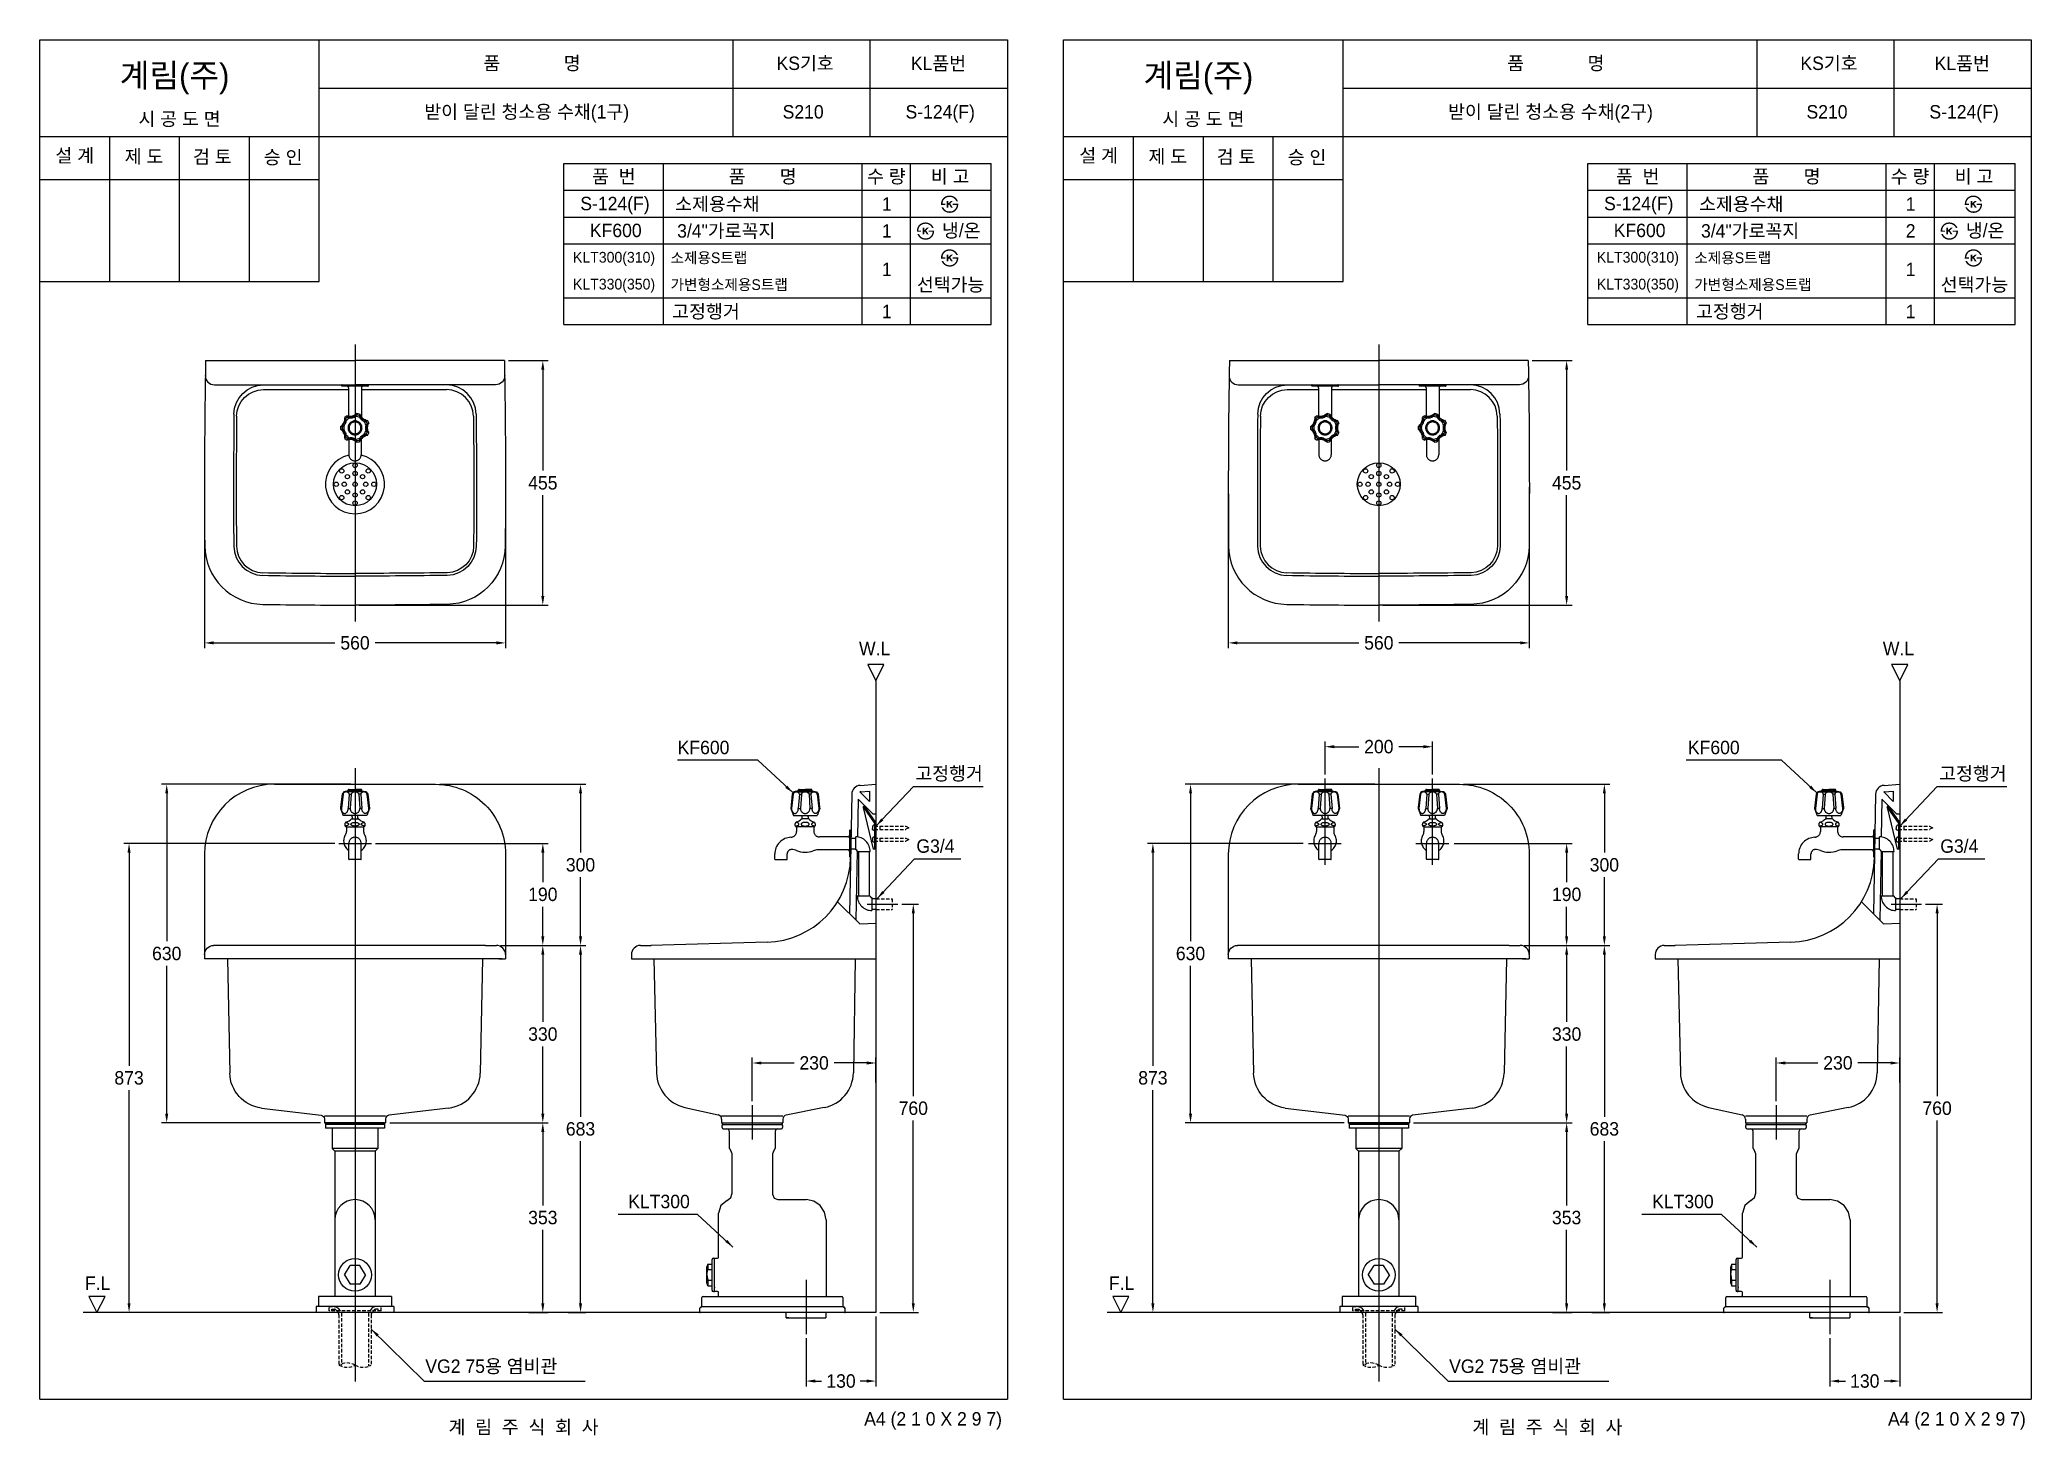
# Model space of a CAD drawing. Header units: millimetres. Extents: x 0 to 3705, y -67 to 2530.
import ezdxf
from ezdxf.enums import TextEntityAlignment as Align
from ezdxf.lldxf.tags import DXFTag

# ---------------------------------------------------------------- set-up
doc = ezdxf.new("R2010")
doc.units = ezdxf.units.MM
doc.linetypes.add('DASHED2', pattern=[9.525, 6.35, -3.175])
for name, color, linetype in [('TEXT', 7, 'Continuous'), ('내부선 및 부속', 4, 'Continuous'), ('도각라인', 255, 'Continuous'), ('외형선', 3, 'Continuous'), ('점선', 6, 'DASHED2'), ('중심선', 1, 'DASHED'), ('치수선', 7, 'Continuous')]:
    doc.layers.add(name, color=color, linetype=linetype)
doc.styles.add('____', font='')
doc.styles.add('타이틀', font='H2GTRM.TTF', dxfattribs={"height": 25})
doc.styles.get('____').set_extended_font_data('굴림')
tags = doc.linetypes.add('DASHDOT', pattern=[70, 31, -13, 13, -13]).pattern_tags.tags
tags[10:11] = [DXFTag(74, 4), DXFTag(75, 0), DXFTag(340, '0'), DXFTag(46, 0.0), DXFTag(50, 0.0), DXFTag(44, 0.0), DXFTag(45, 0.0)]
tags[8:9] = [DXFTag(74, 4), DXFTag(75, 0), DXFTag(340, '0'), DXFTag(46, 0.0), DXFTag(50, 0.0), DXFTag(44, 0.0), DXFTag(45, 0.0)]
tags[6:7] = [DXFTag(74, 4), DXFTag(75, 0), DXFTag(340, '0'), DXFTag(46, 0.0), DXFTag(50, 0.0), DXFTag(44, 0.0), DXFTag(45, 0.0)]
tags[4:5] = [DXFTag(74, 4), DXFTag(75, 0), DXFTag(340, '0'), DXFTag(46, 0.0), DXFTag(50, 0.0), DXFTag(44, 0.0), DXFTag(45, 0.0)]
tags = doc.linetypes.add('DASHED', pattern=[25.72, 12.86, -12.86]).pattern_tags.tags
tags[6:7] = [DXFTag(74, 4), DXFTag(75, 0), DXFTag(340, '0'), DXFTag(46, 0.0), DXFTag(50, 0.0), DXFTag(44, 0.0), DXFTag(45, 0.0)]
tags[4:5] = [DXFTag(74, 4), DXFTag(75, 0), DXFTag(340, '0'), DXFTag(46, 0.0), DXFTag(50, 0.0), DXFTag(44, 0.0), DXFTag(45, 0.0)]
doc.dimstyles.new('MSADIM', dxfattribs={"dimtxt": 33, "dimasz": 17, "dimexe": 10, "dimexo": 7.5, "dimgap": 10, "dimtad": 0, "dimtih": 1, "dimtoh": 1, "dimdec": 0, "dimzin": 1, "dimdsep": 46, "dimtxsty": '____', "dimcen": 11.25, "dimadec": 0, "dimazin": 0, "dimtfac": 1, "dimtdec": 0, "dimtix": 1, "dimtmove": 0, "dimatfit": 3, "dimfxl": 0, "dimtolj": 1, "dimtzin": 1, "dimarcsym": 0})

msp = doc.modelspace()

# ---------------------------------------------------------------- texts
at = {"layer": 'TEXT', "style": '타이틀'}
for p in [(148.7, 2441.8), (2053.4, 2441.8)]:
    msp.add_text('계림(주)', height=44, dxfattribs=at).set_placement(p)
for s, height, p in [('품             명', 25, (915.7, 2486.4)), ('KS기호', 25, (1423.8, 2486.3)), ('KL품번', 25, (1671.8, 2486.1)), ('품             명', 25, (2820.4, 2486.4)), ('KS기호', 25, (3328.6, 2486.3)), ('KL품번', 25, (3576.5, 2486.1)), ('받이 달린 청소용 수채(1구)', 25, (905.8, 2396)), ('S210', 25, (1420.1, 2396)), ('S-124(F)', 25, (1675.1, 2396)), ('받이 달린 청소용 수채(2구)', 25, (2810.5, 2396)), ('S210', 25, (3324.9, 2396)), ('S-124(F)', 25, (3579.9, 2396)), ('시 공 도 면', 25, (259.9, 2382.7)), ('시 공 도 면', 25, (2164.6, 2382.7)), ('설 계', 25, (65, 2314.6)), ('제 도', 25, (193.8, 2312.9)), ('검 토', 25, (320.8, 2312.3)), ('승 인', 25, (452.7, 2311.4)), ('설 계', 25, (1969.8, 2314.6)), ('제 도', 25, (2098.5, 2312.9)), ('검 토', 25, (2225.5, 2312.3)), ('승 인', 25, (2357.5, 2311.4)), ('품  번', 25, (1067.9, 2275.7)), ('품       명', 25, (1344.8, 2275.7)), ('수 량', 25, (1574.8, 2275.7)), ('비 고', 25, (1693.6, 2275.7)), ('품  번', 25, (2972.7, 2275.7)), ('품       명', 25, (3249.6, 2275.7)), ('수 량', 25, (3479.5, 2275.7)), ('비 고', 25, (3598.4, 2275.7)), ('S-124(F)', 25, (1070, 2225.3)), ('소제용수채', 25, (1260.5, 2224.4)), ('1', 25, (1575.7, 2224.4)), ('S-124(F)', 25, (2974.7, 2225.3)), ('소제용수채', 25, (3165.3, 2224.4)), ('1', 25, (3480.5, 2224.4)), ('KF600', 25, (1071.5, 2175.3)), ('3/4"가로꼭지', 25, (1277, 2174.4)), ('1', 25, (1575.7, 2174.4)), ('냉/온', 25, (1714.2, 2175)), ('KF600', 25, (2976.3, 2175.3)), ('3/4"가로꼭지', 25, (3181.8, 2174.4)), ('2', 25, (3480.5, 2174.4)), ('냉/온', 25, (3619, 2175)), ('KLT300(310)', 20, (1068.3, 2125.3)), ('1', 25, (1575.7, 2102.7)), ('KLT300(310)', 20, (2973.1, 2125.3)), ('1', 25, (3480.5, 2102.7)), ('KLT330(350)', 20, (1068.3, 2075.3)), ('선택가능', 25, (1694.5, 2074.4)), ('KLT330(350)', 20, (2973.1, 2075.3)), ('선택가능', 25, (3599.2, 2074.4)), ('고정행거', 25, (1239.3, 2024.4)), ('고정행거', 25, (3144, 2024.4)), ('1', 25, (1575.7, 2024.4)), ('1', 25, (3480.5, 2024.4)), ('계  림  주  식  회  사', 25, (900, -51.7)), ('계  림  주  식  회  사', 25, (2804.7, -51.7))]:
    msp.add_text(s, height=height, dxfattribs=at).set_placement(p, align=Align.MIDDLE_CENTER)
for s, p in [('소제용S트랩', (1173.3, 2124.4)), ('소제용S트랩', (3078, 2124.4)), ('가변형소제용S트랩', (1173.3, 2074.4)), ('가변형소제용S트랩', (3078, 2074.4))]:
    msp.add_text(s, height=20, dxfattribs=at).set_placement(p, align=Align.MIDDLE_LEFT)
for s, p in [('W.L', (1553.1, 1397.1)), ('W.L', (3457.9, 1397.1)), ('F.L', (107.7, 216.1)), ('F.L', (2012.5, 216.1))]:
    msp.add_text(s, height=25, dxfattribs=at).set_placement(p, align=Align.MIDDLE)
for p in [(1790, -36.5), (3694.7, -36.5)]:
    msp.add_text('A4 (2 1 0 X 2 9 7)', height=25, dxfattribs=at).set_placement(p, align=Align.MIDDLE_RIGHT)
at = {"layer": 'TEXT', "char_height": 25, "width": 380.447, "attachment_point": 1, "line_spacing_factor": 0.963855, "style": '타이틀'}
for s, insert in [('\\A1;KF600', (1186.6, 1225.5)), ('\\A1;KF600', (3066.1, 1225.5)), ('\\A1;고정행거', (1628.8, 1177)), ('\\A1;고정행거', (3533.6, 1177)), ('\\A1;G3/4', (1630.8, 1042)), ('\\A1;G3/4', (3535.6, 1042)), ('\\A1;KLT300', (1094.7, 380.5)), ('\\A1;KLT300', (2999.5, 380.5)), ('\\A1;VG2 75용 염비관', (717.2, 74)), ('\\A1;VG2 75용 염비관', (2621.9, 74))]:
    msp.add_mtext(s, dxfattribs=dict(at, insert=insert))

# ---------------------------------------------------------------- blocks, each defined once
blk = doc.blocks.new('*D1')
at = {"layer": '치수선', "color": 0, "linetype": 'Continuous', "lineweight": -2}
for p, q in [((871.9, 1932.9), (945.8, 1932.9)), ((935.8, 1915.9), (935.8, 1728.2)), ((935.8, 1494.9), (935.8, 1682.5)), ((593.9, 1477.9), (945.8, 1477.9))]:
    blk.add_line(p, q, dxfattribs=at)
at = {"layer": '치수선', "color": 0, "linetype": 'Continuous'}
for points in [[(932.9, 1915.9), (938.6, 1915.9), (935.8, 1932.9)], [(932.9, 1494.9), (938.6, 1494.9), (935.8, 1477.9)]]:
    blk.add_solid(points, dxfattribs=at)
at = {"layer": '치수선', "color": 0, "linetype": 'Continuous', "insert": (935.8, 1705.4), "char_height": 25, "attachment_point": 5, "style": '____'}
blk.add_mtext('\\A1;455', dxfattribs=at)
blk = doc.blocks.new('*D2')
at = {"layer": '치수선', "color": 0, "linetype": 'Continuous', "lineweight": -2}
for p, q in [((306.4, 1697.9), (306.4, 1397.6)), ((866.4, 1697.9), (866.4, 1397.6)), ((323.4, 1407.6), (549, 1407.6)), ((849.4, 1407.6), (623.7, 1407.6))]:
    blk.add_line(p, q, dxfattribs=at)
at = {"layer": '치수선', "color": 0, "linetype": 'Continuous'}
for points in [[(323.4, 1410.5), (323.4, 1404.8), (306.4, 1407.6)], [(849.4, 1410.5), (849.4, 1404.8), (866.4, 1407.6)]]:
    blk.add_solid(points, dxfattribs=at)
at = {"layer": '치수선', "color": 0, "linetype": 'Continuous', "insert": (586.4, 1407.6), "char_height": 25, "attachment_point": 5, "style": '____'}
blk.add_mtext('\\A1;560', dxfattribs=at)
blk = doc.blocks.new('*D3')
at = {"layer": '치수선', "color": 0, "linetype": 'Continuous', "lineweight": -2}
for p, q in [((578.9, 1144.5), (226.1, 1144.5)), ((236.1, 1127.5), (236.1, 852.3)), ((236.1, 531.5), (236.1, 806.7)), ((521.9, 514.5), (226.1, 514.5))]:
    blk.add_line(p, q, dxfattribs=at)
at = {"layer": '치수선', "color": 0, "linetype": 'Continuous'}
for points in [[(233.2, 1127.5), (238.9, 1127.5), (236.1, 1144.5)], [(233.2, 531.5), (238.9, 531.5), (236.1, 514.5)]]:
    blk.add_solid(points, dxfattribs=at)
at = {"layer": '치수선', "color": 0, "linetype": 'Continuous', "insert": (236.1, 829.5), "char_height": 25, "attachment_point": 5, "style": '____'}
blk.add_mtext('\\A1;630', dxfattribs=at)
blk = doc.blocks.new('*D4')
at = {"layer": '치수선', "color": 0, "linetype": 'Continuous', "lineweight": -2}
for p, q in [((548.6, 1034.5), (156, 1034.5)), ((166, 1017.5), (166, 620.8)), ((166, 178.5), (166, 575.2)), ((181.4, 161.5), (156, 161.5))]:
    blk.add_line(p, q, dxfattribs=at)
at = {"layer": '치수선', "color": 0, "linetype": 'Continuous'}
for points in [[(163.2, 1017.5), (168.8, 1017.5), (166, 1034.5)], [(163.2, 178.5), (168.8, 178.5), (166, 161.5)]]:
    blk.add_solid(points, dxfattribs=at)
at = {"layer": '치수선', "color": 0, "linetype": 'Continuous', "insert": (166, 598), "char_height": 25, "attachment_point": 5, "style": '____'}
blk.add_mtext('\\A1;873', dxfattribs=at)
blk = doc.blocks.new('*D5')
at = {"layer": '치수선', "color": 0, "linetype": 'Continuous', "lineweight": -2}
for p, q in [((624.5, 1034.5), (945.8, 1034.5)), ((935.8, 1017.5), (935.8, 962.3)), ((935.8, 861.5), (935.8, 916.6)), ((856.9, 844.5), (945.8, 844.5))]:
    blk.add_line(p, q, dxfattribs=at)
at = {"layer": '치수선', "color": 0, "linetype": 'Continuous'}
for points in [[(932.9, 1017.5), (938.6, 1017.5), (935.8, 1034.5)], [(932.9, 861.5), (938.6, 861.5), (935.8, 844.5)]]:
    blk.add_solid(points, dxfattribs=at)
at = {"layer": '치수선', "color": 0, "linetype": 'Continuous', "insert": (935.8, 939.5), "char_height": 25, "attachment_point": 5, "style": '____'}
blk.add_mtext('\\A1;190', dxfattribs=at)
blk = doc.blocks.new('*D6')
at = {"layer": '치수선', "color": 0, "linetype": 'Continuous', "lineweight": -2}
for p, q in [((856.9, 844.5), (945.8, 844.5)), ((935.8, 827.5), (935.8, 702.3)), ((935.8, 531.5), (935.8, 656.7)), ((650.9, 514.5), (945.8, 514.5))]:
    blk.add_line(p, q, dxfattribs=at)
at = {"layer": '치수선', "color": 0, "linetype": 'Continuous'}
for points in [[(932.9, 827.5), (938.6, 827.5), (935.8, 844.5)], [(932.9, 531.5), (938.6, 531.5), (935.8, 514.5)]]:
    blk.add_solid(points, dxfattribs=at)
at = {"layer": '치수선', "color": 0, "linetype": 'Continuous', "insert": (935.8, 679.5), "char_height": 25, "attachment_point": 5, "style": '____'}
blk.add_mtext('\\A1;330', dxfattribs=at)
blk = doc.blocks.new('*D7')
at = {"layer": '치수선', "color": 0, "linetype": 'Continuous', "lineweight": -2}
for p, q in [((650.9, 514.5), (945.8, 514.5)), ((935.8, 497.5), (935.8, 360.8)), ((935.8, 178.5), (935.8, 315.2)), ((909.5, 161.5), (945.8, 161.5))]:
    blk.add_line(p, q, dxfattribs=at)
at = {"layer": '치수선', "color": 0, "linetype": 'Continuous'}
for points in [[(932.9, 497.5), (938.6, 497.5), (935.8, 514.5)], [(932.9, 178.5), (938.6, 178.5), (935.8, 161.5)]]:
    blk.add_solid(points, dxfattribs=at)
at = {"layer": '치수선', "color": 0, "linetype": 'Continuous', "insert": (935.8, 338), "char_height": 25, "attachment_point": 5, "style": '____'}
blk.add_mtext('\\A1;353', dxfattribs=at)
blk = doc.blocks.new('*D8')
at = {"layer": '치수선', "color": 0, "linetype": 'Continuous', "lineweight": -2}
for p, q in [((743.9, 1144.5), (1015.9, 1144.5)), ((1005.9, 1127.5), (1005.9, 1017.3)), ((1005.9, 861.5), (1005.9, 971.7)), ((856.9, 844.5), (1015.9, 844.5))]:
    blk.add_line(p, q, dxfattribs=at)
at = {"layer": '치수선', "color": 0, "linetype": 'Continuous'}
for points in [[(1003.1, 1127.5), (1008.8, 1127.5), (1005.9, 1144.5)], [(1003.1, 861.5), (1008.8, 861.5), (1005.9, 844.5)]]:
    blk.add_solid(points, dxfattribs=at)
at = {"layer": '치수선', "color": 0, "linetype": 'Continuous', "insert": (1005.9, 994.5), "char_height": 25, "attachment_point": 5, "style": '____'}
blk.add_mtext('\\A1;300', dxfattribs=at)
blk = doc.blocks.new('*D9')
at = {"layer": '치수선', "color": 0, "linetype": 'Continuous', "lineweight": -2}
for p, q in [((856.9, 844.5), (1015.9, 844.5)), ((1005.9, 827.5), (1005.9, 525.8)), ((1005.9, 178.5), (1005.9, 480.2)), ((982.9, 161.5), (1015.9, 161.5))]:
    blk.add_line(p, q, dxfattribs=at)
at = {"layer": '치수선', "color": 0, "linetype": 'Continuous'}
for points in [[(1003.1, 827.5), (1008.8, 827.5), (1005.9, 844.5)], [(1003.1, 178.5), (1008.8, 178.5), (1005.9, 161.5)]]:
    blk.add_solid(points, dxfattribs=at)
at = {"layer": '치수선', "color": 0, "linetype": 'Continuous', "insert": (1005.9, 503), "char_height": 25, "attachment_point": 5, "style": '____'}
blk.add_mtext('\\A1;683', dxfattribs=at)
blk = doc.blocks.new('*D10')
at = {"layer": '치수선', "color": 0, "linetype": 'Continuous', "lineweight": -2}
for p, q in [((1555.5, 154), (1555.5, 23.8)), ((1425.5, 113.8), (1425.5, 23.8)), ((1442.5, 33.8), (1454.5, 33.8)), ((1538.5, 33.8), (1526.4, 33.8))]:
    blk.add_line(p, q, dxfattribs=at)
at = {"layer": '치수선', "color": 0, "linetype": 'Continuous'}
for points in [[(1442.5, 36.7), (1442.5, 31), (1425.5, 33.8)], [(1538.5, 36.7), (1538.5, 31), (1555.5, 33.8)]]:
    blk.add_solid(points, dxfattribs=at)
at = {"layer": '치수선', "color": 0, "linetype": 'Continuous', "insert": (1490.5, 33.8), "char_height": 25, "attachment_point": 5, "style": '____'}
blk.add_mtext('\\A1;130', dxfattribs=at)
blk = doc.blocks.new('*D11')
at = {"layer": '치수선', "color": 0, "linetype": 'Continuous', "lineweight": -2}
for p, q in [((1603.6, 921.5), (1635, 921.5)), ((1625, 904.5), (1625, 564.3)), ((1625, 178.5), (1625, 518.7)), ((1563, 161.5), (1635, 161.5))]:
    blk.add_line(p, q, dxfattribs=at)
at = {"layer": '치수선', "color": 0, "linetype": 'Continuous'}
for points in [[(1622.2, 904.5), (1627.8, 904.5), (1625, 921.5)], [(1622.2, 178.5), (1627.8, 178.5), (1625, 161.5)]]:
    blk.add_solid(points, dxfattribs=at)
at = {"layer": '치수선', "color": 0, "linetype": 'Continuous', "insert": (1625, 541.5), "char_height": 25, "attachment_point": 5, "style": '____'}
blk.add_mtext('\\A1;760', dxfattribs=at)
blk = doc.blocks.new('*D12')
at = {"layer": '치수선', "color": 0, "linetype": 'Continuous', "lineweight": -2}
for p, q in [((2776.6, 1932.9), (2850.5, 1932.9)), ((2840.5, 1915.9), (2840.5, 1728.2)), ((2840.5, 1494.9), (2840.5, 1682.5)), ((2498.6, 1477.9), (2850.5, 1477.9))]:
    blk.add_line(p, q, dxfattribs=at)
at = {"layer": '치수선', "color": 0, "linetype": 'Continuous'}
for points in [[(2837.7, 1915.9), (2843.4, 1915.9), (2840.5, 1932.9)], [(2837.7, 1494.9), (2843.4, 1494.9), (2840.5, 1477.9)]]:
    blk.add_solid(points, dxfattribs=at)
at = {"layer": '치수선', "color": 0, "linetype": 'Continuous', "insert": (2840.5, 1705.4), "char_height": 25, "attachment_point": 5, "style": '____'}
blk.add_mtext('\\A1;455', dxfattribs=at)
blk = doc.blocks.new('*D13')
at = {"layer": '치수선', "color": 0, "linetype": 'Continuous', "lineweight": -2}
for p, q in [((2211.1, 1697.9), (2211.1, 1397.6)), ((2771.1, 1697.9), (2771.1, 1397.6)), ((2228.1, 1407.6), (2453.8, 1407.6)), ((2754.1, 1407.6), (2528.5, 1407.6))]:
    blk.add_line(p, q, dxfattribs=at)
at = {"layer": '치수선', "color": 0, "linetype": 'Continuous'}
for points in [[(2228.1, 1410.5), (2228.1, 1404.8), (2211.1, 1407.6)], [(2754.1, 1410.5), (2754.1, 1404.8), (2771.1, 1407.6)]]:
    blk.add_solid(points, dxfattribs=at)
at = {"layer": '치수선', "color": 0, "linetype": 'Continuous', "insert": (2491.1, 1407.6), "char_height": 25, "attachment_point": 5, "style": '____'}
blk.add_mtext('\\A1;560', dxfattribs=at)
blk = doc.blocks.new('*D14')
at = {"layer": '치수선', "color": 0, "linetype": 'Continuous', "lineweight": -2}
for p, q in [((2483.6, 1144.5), (2130.8, 1144.5)), ((2140.8, 1127.5), (2140.8, 852.3)), ((2140.8, 531.5), (2140.8, 806.7)), ((2426.6, 514.5), (2130.8, 514.5))]:
    blk.add_line(p, q, dxfattribs=at)
at = {"layer": '치수선', "color": 0, "linetype": 'Continuous'}
for points in [[(2138, 1127.5), (2143.6, 1127.5), (2140.8, 1144.5)], [(2138, 531.5), (2143.6, 531.5), (2140.8, 514.5)]]:
    blk.add_solid(points, dxfattribs=at)
at = {"layer": '치수선', "color": 0, "linetype": 'Continuous', "insert": (2140.8, 829.5), "char_height": 25, "attachment_point": 5, "style": '____'}
blk.add_mtext('\\A1;630', dxfattribs=at)
blk = doc.blocks.new('*D15')
at = {"layer": '치수선', "color": 0, "linetype": 'Continuous', "lineweight": -2}
for p, q in [((2350.6, 1034.5), (2060.8, 1034.5)), ((2070.8, 1017.5), (2070.8, 620.8)), ((2070.8, 178.5), (2070.8, 575.2)), ((2086.1, 161.5), (2060.8, 161.5))]:
    blk.add_line(p, q, dxfattribs=at)
at = {"layer": '치수선', "color": 0, "linetype": 'Continuous'}
for points in [[(2067.9, 1017.5), (2073.6, 1017.5), (2070.8, 1034.5)], [(2067.9, 178.5), (2073.6, 178.5), (2070.8, 161.5)]]:
    blk.add_solid(points, dxfattribs=at)
at = {"layer": '치수선', "color": 0, "linetype": 'Continuous', "insert": (2070.8, 598), "char_height": 25, "attachment_point": 5, "style": '____'}
blk.add_mtext('\\A1;873', dxfattribs=at)
blk = doc.blocks.new('*D16')
at = {"layer": '치수선', "color": 0, "linetype": 'Continuous', "lineweight": -2}
for p, q in [((2631.3, 1034.5), (2850.5, 1034.5)), ((2840.5, 1017.5), (2840.5, 962.3)), ((2840.5, 861.5), (2840.5, 916.6)), ((2761.6, 844.5), (2850.5, 844.5))]:
    blk.add_line(p, q, dxfattribs=at)
at = {"layer": '치수선', "color": 0, "linetype": 'Continuous'}
for points in [[(2837.7, 1017.5), (2843.4, 1017.5), (2840.5, 1034.5)], [(2837.7, 861.5), (2843.4, 861.5), (2840.5, 844.5)]]:
    blk.add_solid(points, dxfattribs=at)
at = {"layer": '치수선', "color": 0, "linetype": 'Continuous', "insert": (2840.5, 939.5), "char_height": 25, "attachment_point": 5, "style": '____'}
blk.add_mtext('\\A1;190', dxfattribs=at)
blk = doc.blocks.new('*D17')
at = {"layer": '치수선', "color": 0, "linetype": 'Continuous', "lineweight": -2}
for p, q in [((2761.6, 844.5), (2850.5, 844.5)), ((2840.5, 827.5), (2840.5, 702.3)), ((2840.5, 531.5), (2840.5, 656.7)), ((2555.6, 514.5), (2850.5, 514.5))]:
    blk.add_line(p, q, dxfattribs=at)
at = {"layer": '치수선', "color": 0, "linetype": 'Continuous'}
for points in [[(2837.7, 827.5), (2843.4, 827.5), (2840.5, 844.5)], [(2837.7, 531.5), (2843.4, 531.5), (2840.5, 514.5)]]:
    blk.add_solid(points, dxfattribs=at)
at = {"layer": '치수선', "color": 0, "linetype": 'Continuous', "insert": (2840.5, 679.5), "char_height": 25, "attachment_point": 5, "style": '____'}
blk.add_mtext('\\A1;330', dxfattribs=at)
blk = doc.blocks.new('*D18')
at = {"layer": '치수선', "color": 0, "linetype": 'Continuous', "lineweight": -2}
for p, q in [((2555.6, 514.5), (2850.5, 514.5)), ((2840.5, 497.5), (2840.5, 360.8)), ((2840.5, 178.5), (2840.5, 315.2)), ((2814.2, 161.5), (2850.5, 161.5))]:
    blk.add_line(p, q, dxfattribs=at)
at = {"layer": '치수선', "color": 0, "linetype": 'Continuous'}
for points in [[(2837.7, 497.5), (2843.4, 497.5), (2840.5, 514.5)], [(2837.7, 178.5), (2843.4, 178.5), (2840.5, 161.5)]]:
    blk.add_solid(points, dxfattribs=at)
at = {"layer": '치수선', "color": 0, "linetype": 'Continuous', "insert": (2840.5, 338), "char_height": 25, "attachment_point": 5, "style": '____'}
blk.add_mtext('\\A1;353', dxfattribs=at)
blk = doc.blocks.new('*D19')
at = {"layer": '치수선', "color": 0, "linetype": 'Continuous', "lineweight": -2}
for p, q in [((2648.6, 1144.5), (2920.7, 1144.5)), ((2910.7, 1127.5), (2910.7, 1017.3)), ((2910.7, 861.5), (2910.7, 971.7)), ((2761.6, 844.5), (2920.7, 844.5))]:
    blk.add_line(p, q, dxfattribs=at)
at = {"layer": '치수선', "color": 0, "linetype": 'Continuous'}
for points in [[(2907.9, 1127.5), (2913.5, 1127.5), (2910.7, 1144.5)], [(2907.9, 861.5), (2913.5, 861.5), (2910.7, 844.5)]]:
    blk.add_solid(points, dxfattribs=at)
at = {"layer": '치수선', "color": 0, "linetype": 'Continuous', "insert": (2910.7, 994.5), "char_height": 25, "attachment_point": 5, "style": '____'}
blk.add_mtext('\\A1;300', dxfattribs=at)
blk = doc.blocks.new('*D20')
at = {"layer": '치수선', "color": 0, "linetype": 'Continuous', "lineweight": -2}
for p, q in [((2761.6, 844.5), (2920.7, 844.5)), ((2910.7, 827.5), (2910.7, 525.8)), ((2910.7, 178.5), (2910.7, 480.2)), ((2887.6, 161.5), (2920.7, 161.5))]:
    blk.add_line(p, q, dxfattribs=at)
at = {"layer": '치수선', "color": 0, "linetype": 'Continuous'}
for points in [[(2907.9, 827.5), (2913.5, 827.5), (2910.7, 844.5)], [(2907.9, 178.5), (2913.5, 178.5), (2910.7, 161.5)]]:
    blk.add_solid(points, dxfattribs=at)
at = {"layer": '치수선', "color": 0, "linetype": 'Continuous', "insert": (2910.7, 503), "char_height": 25, "attachment_point": 5, "style": '____'}
blk.add_mtext('\\A1;683', dxfattribs=at)
blk = doc.blocks.new('*D21')
at = {"layer": '치수선', "color": 0, "linetype": 'Continuous', "lineweight": -2}
for p, q in [((3460.2, 154), (3460.2, 23.8)), ((3330.2, 113.8), (3330.2, 23.8)), ((3347.2, 33.8), (3359.3, 33.8)), ((3443.2, 33.8), (3431.1, 33.8))]:
    blk.add_line(p, q, dxfattribs=at)
at = {"layer": '치수선', "color": 0, "linetype": 'Continuous'}
for points in [[(3347.2, 36.7), (3347.2, 31), (3330.2, 33.8)], [(3443.2, 36.7), (3443.2, 31), (3460.2, 33.8)]]:
    blk.add_solid(points, dxfattribs=at)
at = {"layer": '치수선', "color": 0, "linetype": 'Continuous', "insert": (3395.2, 33.8), "char_height": 25, "attachment_point": 5, "style": '____'}
blk.add_mtext('\\A1;130', dxfattribs=at)
blk = doc.blocks.new('*D22')
at = {"layer": '치수선', "color": 0, "linetype": 'Continuous', "lineweight": -2}
for p, q in [((3508.3, 921.5), (3539.7, 921.5)), ((3529.7, 904.5), (3529.7, 564.3)), ((3529.7, 178.5), (3529.7, 518.7)), ((3467.7, 161.5), (3539.7, 161.5))]:
    blk.add_line(p, q, dxfattribs=at)
at = {"layer": '치수선', "color": 0, "linetype": 'Continuous'}
for points in [[(3526.9, 904.5), (3532.6, 904.5), (3529.7, 921.5)], [(3526.9, 178.5), (3532.6, 178.5), (3529.7, 161.5)]]:
    blk.add_solid(points, dxfattribs=at)
at = {"layer": '치수선', "color": 0, "linetype": 'Continuous', "insert": (3529.7, 541.5), "char_height": 25, "attachment_point": 5, "style": '____'}
blk.add_mtext('\\A1;760', dxfattribs=at)
blk = doc.blocks.new('*D23')
at = {"layer": '치수선', "color": 0, "linetype": 'Continuous', "lineweight": -2}
for p, q in [((2391.1, 1162.6), (2391.1, 1224.4)), ((2591.1, 1162.6), (2591.1, 1224.4)), ((2408.1, 1214.4), (2453.8, 1214.4)), ((2574.1, 1214.4), (2528.4, 1214.4))]:
    blk.add_line(p, q, dxfattribs=at)
at = {"layer": '치수선', "color": 0, "linetype": 'Continuous'}
for points in [[(2408.1, 1217.2), (2408.1, 1211.5), (2391.1, 1214.4)], [(2574.1, 1217.2), (2574.1, 1211.5), (2591.1, 1214.4)]]:
    blk.add_solid(points, dxfattribs=at)
at = {"layer": '치수선', "color": 0, "linetype": 'Continuous', "insert": (2491.1, 1214.4), "char_height": 25, "attachment_point": 5, "style": '____'}
blk.add_mtext('\\A1;200', dxfattribs=at)
blk = doc.blocks.new('*D24')
at = {"layer": '치수선', "color": 0, "linetype": 'Continuous', "lineweight": -2}
for p, q in [((3230.2, 554.7), (3230.2, 635.8)), ((3460.2, 589.7), (3460.2, 635.8)), ((3247.2, 625.8), (3307.9, 625.8)), ((3443.2, 625.8), (3382.5, 625.8))]:
    blk.add_line(p, q, dxfattribs=at)
at = {"layer": '치수선', "color": 0, "linetype": 'Continuous'}
for points in [[(3247.2, 628.6), (3247.2, 622.9), (3230.2, 625.8)], [(3443.2, 628.6), (3443.2, 622.9), (3460.2, 625.8)]]:
    blk.add_solid(points, dxfattribs=at)
at = {"layer": '치수선', "color": 0, "linetype": 'Continuous', "insert": (3345.2, 625.8), "char_height": 25, "attachment_point": 5, "style": '____'}
blk.add_mtext('\\A1;230', dxfattribs=at)
blk = doc.blocks.new('*D25')
at = {"layer": '치수선', "color": 0, "linetype": 'Continuous', "lineweight": -2}
for p, q in [((1325.5, 554.7), (1325.5, 635.8)), ((1555.5, 589.7), (1555.5, 635.8)), ((1342.5, 625.8), (1403.2, 625.8)), ((1538.5, 625.8), (1477.8, 625.8))]:
    blk.add_line(p, q, dxfattribs=at)
at = {"layer": '치수선', "color": 0, "linetype": 'Continuous'}
for points in [[(1342.5, 628.6), (1342.5, 622.9), (1325.5, 625.8)], [(1538.5, 628.6), (1538.5, 622.9), (1555.5, 625.8)]]:
    blk.add_solid(points, dxfattribs=at)
at = {"layer": '치수선', "color": 0, "linetype": 'Continuous', "insert": (1440.5, 625.8), "char_height": 25, "attachment_point": 5, "style": '____'}
blk.add_mtext('\\A1;230', dxfattribs=at)

# ---------------------------------------------------------------- dimensions: what is measured, and where the dimension line sits
at = {"layer": '치수선', "linetype": 'Continuous'}
for base, p1, p2, picture, middle in [((935.8, 1477.9), (864.4, 1932.9), (586.4, 1477.9), '*D1', (935.8, 1705.4)), ((2840.5, 1477.9), (2769.1, 1932.9), (2491.1, 1477.9), '*D12', (2840.5, 1705.4)), ((236.1, 1144.5), (529.4, 514.5), (586.4, 1144.5), '*D3', (236.1, 829.5)), ((1005.9, 844.5), (736.4, 1144.5), (849.4, 844.5), '*D8', (1005.9, 994.5)), ((2140.8, 1144.5), (2434.1, 514.5), (2491.1, 1144.5), '*D14', (2140.8, 829.5)), ((2910.7, 844.5), (2641.1, 1144.5), (2754.1, 844.5), '*D19', (2910.7, 994.5)), ((166, 161.5), (556.1, 1034.5), (188.9, 161.5), '*D4', (166, 598)), ((2070.8, 161.5), (2358.1, 1034.5), (2093.6, 161.5), '*D15', (2070.8, 598)), ((1625, 921.5), (1555.5, 161.5), (1596.1, 921.5), '*D11', (1625, 541.5)), ((3529.7, 921.5), (3460.2, 161.5), (3500.8, 921.5), '*D22', (3529.7, 541.5))]:
    dim = msp.add_linear_dim(base=base, p1=p1, p2=p2, angle=90, dimstyle='MSADIM', override={"dimtxt": 25}, dxfattribs=at)
    dim.commit()
    dim.dimension.update_dxf_attribs({"geometry": picture, "text_midpoint": middle, "dimtype": 160})
for base, p1, p2, picture, middle in [((866.4, 1407.6), (306.4, 1705.4), (866.4, 1705.4), '*D2', (586.4, 1407.6)), ((2771.1, 1407.6), (2211.1, 1705.4), (2771.1, 1705.4), '*D13', (2491.1, 1407.6))]:
    dim = msp.add_linear_dim(base=base, p1=p1, p2=p2, text='560', dimstyle='MSADIM', override={"dimtxt": 25}, dxfattribs=at)
    dim.commit()
    dim.dimension.update_dxf_attribs({"geometry": picture, "text_midpoint": middle, "dimtype": 160})
for base, p1, p2, picture, middle in [((2591.1, 1214.4), (2391.1, 1155.1), (2591.1, 1155.1), '*D23', (2491.1, 1214.4)), ((1555.5, 33.8), (1425.5, 121.3), (1555.5, 161.5), '*D10', (1490.5, 33.8)), ((3460.2, 33.8), (3330.2, 121.3), (3460.2, 161.5), '*D21', (3395.2, 33.8))]:
    dim = msp.add_linear_dim(base=base, p1=p1, p2=p2, dimstyle='MSADIM', override={"dimtxt": 25}, dxfattribs=at)
    dim.commit()
    dim.dimension.update_dxf_attribs({"geometry": picture, "text_midpoint": middle, "dimtype": 160})
for base, p1, p2, picture, middle in [((935.8, 844.5), (617, 1034.5), (849.4, 844.5), '*D5', (935.8, 939.5)), ((2840.5, 844.5), (2623.8, 1034.5), (2754.1, 844.5), '*D16', (2840.5, 939.5)), ((935.8, 514.5), (849.4, 844.5), (643.4, 514.5), '*D6', (935.8, 679.5)), ((1005.9, 161.5), (849.4, 844.5), (975.4, 161.5), '*D9', (1005.9, 503)), ((2840.5, 514.5), (2754.1, 844.5), (2548.1, 514.5), '*D17', (2840.5, 679.5)), ((2910.7, 161.5), (2754.1, 844.5), (2880.1, 161.5), '*D20', (2910.7, 503)), ((935.8, 161.5), (643.4, 514.5), (902, 161.5), '*D7', (935.8, 338)), ((2840.5, 161.5), (2548.1, 514.5), (2806.7, 161.5), '*D18', (2840.5, 338))]:
    dim = msp.add_linear_dim(base=base, p1=p1, p2=p2, angle=90, dimstyle='MSADIM', override={"dimtxt": 25}, dxfattribs=at)
    dim.commit()
    dim.dimension.update_dxf_attribs({"geometry": picture, "text_midpoint": middle})
for base, p1, p2, picture, middle in [((1555.5, 625.8), (1325.5, 547.2), (1555.5, 582.2), '*D25', (1440.5, 625.8)), ((3460.2, 625.8), (3230.2, 547.2), (3460.2, 582.2), '*D24', (3345.2, 625.8))]:
    dim = msp.add_linear_dim(base=base, p1=p1, p2=p2, dimstyle='MSADIM', override={"dimtxt": 25}, dxfattribs=at)
    dim.commit()
    dim.dimension.update_dxf_attribs({"geometry": picture, "text_midpoint": middle})

# ---------------------------------------------------------------- hatches: boundary and pattern name
at = {"layer": 'TEXT'}
for points in [[(1676.6, 2222.8), (1676.6, 2223.2), (1676.6, 2223.6), (1676.5, 2224), (1676.6, 2224.4), (1676.6, 2224.8), (1676.6, 2225.2), (1676.6, 2225.6), (1676.7, 2226), (1676.7, 2226.4), (1676.8, 2226.8), (1676.8, 2227.2), (1676.9, 2227.6), (1677, 2228), (1677.1, 2228.4), (1677.2, 2228.8), (1677.3, 2229.1), (1677.4, 2229.5), (1677.5, 2229.9), (1677.7, 2230.3), (1677.8, 2230.6), (1678, 2231), (1678.1, 2231.4), (1678.3, 2231.7), (1678.5, 2232.1), (1678.7, 2232.4), (1678.9, 2232.7), (1679.1, 2233.1), (1679.3, 2233.4), (1679.5, 2233.7), (1679.7, 2234), (1680, 2234.3), (1680.5, 2234.9), (1680.8, 2235.2), (1681, 2235.5), (1681.3, 2235.8), (1681.6, 2236.1), (1681.9, 2236.4), (1682.2, 2236.6), (1682.5, 2236.9), (1682.8, 2237.1), (1683.2, 2237.4), (1683.5, 2237.6), (1683.8, 2237.8), (1684.2, 2238), (1684.5, 2238.2), (1684.9, 2238.4), (1685.2, 2238.6), (1685.7, 2238.7), (1686.1, 2238.9), (1686.5, 2239.1), (1686.9, 2239.2), (1687.3, 2239.4), (1687.8, 2239.5), (1688.2, 2239.6), (1688.6, 2239.7), (1689.1, 2239.8), (1689.5, 2239.9), (1690, 2239.9), (1690.5, 2240), (1691, 2240), (1691.4, 2240.1), (1691.9, 2240.1), (1692.4, 2240.1), (1693.2, 2240.1), (1693.6, 2240.1), (1693.9, 2240), (1694.3, 2240), (1694.7, 2240), (1695, 2239.9), (1695.4, 2239.9), (1695.7, 2239.8), (1696.1, 2239.7), (1696.4, 2239.7), (1696.8, 2239.6), (1697.1, 2239.5), (1697.4, 2239.4), (1697.8, 2239.3), (1698.1, 2239.2), (1698.4, 2239.1), (1698.7, 2239), (1699, 2238.9), (1699.4, 2238.7), (1699.7, 2238.6), (1700, 2238.5), (1700.3, 2238.3), (1700.6, 2238.2), (1700.8, 2238), (1701.1, 2237.8), (1701.4, 2237.7), (1701.7, 2237.5), (1702, 2237.3), (1702.2, 2237.1), (1702.5, 2236.9), (1702.8, 2236.7), (1703.2, 2236.4), (1703.6, 2236), (1704, 2235.6), (1704.4, 2235.2), (1704.8, 2234.8), (1705.1, 2234.4), (1705.5, 2234), (1705.8, 2233.6), (1706.1, 2233.1), (1706.4, 2232.6), (1706.7, 2232.2), (1707, 2231.7), (1707.3, 2231.1), (1707.5, 2230.6), (1707.8, 2230.1), (1708, 2229.5), (1708, 2229.5), (1704.9, 2229.5), (1704.9, 2229.5), (1704.8, 2229.7), (1704.8, 2229.9), (1704.7, 2230.1), (1704.6, 2230.2), (1704.6, 2230.4), (1704.5, 2230.6), (1704.4, 2230.7), (1704.3, 2230.9), (1704.2, 2231.1), (1704.1, 2231.2), (1704, 2231.4), (1703.9, 2231.6), (1703.8, 2231.7), (1703.7, 2231.9), (1703.6, 2232.1), (1703.5, 2232.2), (1703.3, 2232.4), (1703.2, 2232.6), (1702.9, 2232.9), (1702.7, 2233.2), (1702.4, 2233.5), (1702.1, 2233.8), (1701.7, 2234.1), (1701.4, 2234.4), (1701, 2234.7), (1700.8, 2234.9), (1700.6, 2235.1), (1700.3, 2235.2), (1700.1, 2235.4), (1699.9, 2235.5), (1699.6, 2235.7), (1699.4, 2235.8), (1699.1, 2236), (1698.9, 2236.1), (1698.6, 2236.2), (1698.4, 2236.4), (1698.1, 2236.5), (1697.9, 2236.6), (1697.6, 2236.7), (1697.4, 2236.8), (1697.1, 2236.9), (1696.8, 2237), (1696.6, 2237), (1696.3, 2237.1), (1696.1, 2237.2), (1695.8, 2237.3), (1695.5, 2237.3), (1695.2, 2237.4), (1695, 2237.4), (1694.7, 2237.5), (1694.4, 2237.5), (1694.1, 2237.5), (1693.8, 2237.6), (1693.6, 2237.6), (1693.3, 2237.6), (1693, 2237.6), (1692.7, 2237.6), (1692.3, 2237.6), (1692, 2237.6), (1691.7, 2237.6), (1691.3, 2237.5), (1691, 2237.5), (1690.7, 2237.5), (1690.3, 2237.4), (1690, 2237.4), (1689.7, 2237.3), (1689.4, 2237.3), (1689.1, 2237.2), (1688.8, 2237.1), (1688.5, 2237), (1688.2, 2237), (1687.9, 2236.9), (1687.6, 2236.8), (1687.3, 2236.7), (1687, 2236.5), (1686.7, 2236.4), (1686.5, 2236.3), (1686.2, 2236.2), (1685.9, 2236), (1685.6, 2235.9), (1685.4, 2235.7), (1685.1, 2235.6), (1684.9, 2235.4), (1684.6, 2235.2), (1684.4, 2235), (1684.1, 2234.9), (1683.9, 2234.7), (1683.7, 2234.5), (1683.4, 2234.3), (1683.2, 2234), (1683, 2233.8), (1682.7, 2233.6), (1682.5, 2233.4), (1682.3, 2233.1), (1682.1, 2232.9), (1681.9, 2232.6), (1681.7, 2232.4), (1681.6, 2232.1), (1681.4, 2231.9), (1681.2, 2231.6), (1681.1, 2231.4), (1680.9, 2231.1), (1680.8, 2230.8), (1680.6, 2230.5), (1680.5, 2230.3), (1680.4, 2230), (1680.3, 2229.7), (1680.2, 2229.4), (1680, 2229.1), (1680, 2228.8), (1679.9, 2228.5), (1679.8, 2228.2), (1679.7, 2227.8), (1679.6, 2227.5), (1679.6, 2227.2), (1679.5, 2226.9), (1679.5, 2226.5), (1679.4, 2226.2), (1679.4, 2225.8), (1679.4, 2225.5), (1679.3, 2225.1), (1679.3, 2225.1), (1684.5, 2225.1), (1684.5, 2225.1), (1684.5, 2225.1), (1684.5, 2222.8), (1684.5, 2222.8), (1684.5, 2222.8), (1676.6, 2222.8)], [(1708.7, 2225.1), (1708.8, 2224.7), (1708.7, 2224.3), (1708.7, 2223.8), (1708.7, 2223.4), (1708.7, 2223), (1708.6, 2222.5), (1708.6, 2222.1), (1708.5, 2221.7), (1708.5, 2221.3), (1708.4, 2220.9), (1708.3, 2220.4), (1708.2, 2220), (1708.1, 2219.6), (1708, 2219.2), (1707.8, 2218.8), (1707.7, 2218.4), (1707.6, 2218), (1707.4, 2217.6), (1707.3, 2217.3), (1707.1, 2216.9), (1706.9, 2216.5), (1706.7, 2216.2), (1706.6, 2215.8), (1706.4, 2215.5), (1706.2, 2215.1), (1705.9, 2214.8), (1705.7, 2214.5), (1705.5, 2214.2), (1705.3, 2213.8), (1705, 2213.5), (1704.8, 2213.2), (1704.5, 2212.9), (1704.2, 2212.6), (1704, 2212.4), (1703.7, 2212.1), (1703.4, 2211.8), (1703.1, 2211.6), (1702.8, 2211.3), (1702.5, 2211.1), (1702.2, 2210.8), (1701.9, 2210.6), (1701.6, 2210.4), (1701.2, 2210.2), (1700.9, 2210), (1700.6, 2209.8), (1700.2, 2209.6), (1699.9, 2209.4), (1699.5, 2209.3), (1699.2, 2209.1), (1698.8, 2209), (1698.4, 2208.8), (1698, 2208.7), (1697.7, 2208.6), (1697.3, 2208.5), (1696.9, 2208.4), (1696.5, 2208.3), (1696.1, 2208.2), (1695.7, 2208.1), (1695.3, 2208.1), (1694.9, 2208), (1694.5, 2208), (1694.1, 2208), (1693.7, 2207.9), (1693.3, 2207.9), (1692.6, 2207.9), (1692, 2208), (1691.3, 2208), (1690.7, 2208.1), (1690.1, 2208.2), (1689.8, 2208.2), (1689.5, 2208.3), (1689.2, 2208.3), (1688.9, 2208.4), (1688.6, 2208.5), (1688.3, 2208.6), (1688, 2208.6), (1687.7, 2208.7), (1687.4, 2208.8), (1687.1, 2208.9), (1686.8, 2209), (1686.6, 2209.1), (1686.3, 2209.2), (1686, 2209.4), (1685.7, 2209.5), (1685.5, 2209.6), (1685.2, 2209.7), (1684.9, 2209.9), (1684.7, 2210), (1684.4, 2210.2), (1684.1, 2210.3), (1683.6, 2210.7), (1683.4, 2210.8), (1683.1, 2211), (1682.8, 2211.2), (1682.6, 2211.4), (1682.4, 2211.6), (1682.1, 2211.8), (1681.9, 2212), (1681.6, 2212.2), (1681.4, 2212.5), (1681.2, 2212.7), (1681, 2212.9), (1680.8, 2213.1), (1680.5, 2213.4), (1680.3, 2213.6), (1680.1, 2213.9), (1679.9, 2214.1), (1679.7, 2214.4), (1679.6, 2214.6), (1679.4, 2214.9), (1679.2, 2215.2), (1679, 2215.5), (1678.8, 2215.7), (1678.7, 2216), (1678.5, 2216.3), (1678.3, 2216.6), (1678.2, 2216.9), (1678, 2217.2), (1677.8, 2217.8), (1677.5, 2218.5), (1677.5, 2218.5), (1680.4, 2218.5), (1680.4, 2218.5), (1680.7, 2218.1), (1680.9, 2217.6), (1681.1, 2217.2), (1681.4, 2216.9), (1681.6, 2216.5), (1681.9, 2216.1), (1682.1, 2215.8), (1682.4, 2215.4), (1682.7, 2215.1), (1682.9, 2214.8), (1683.2, 2214.5), (1683.5, 2214.2), (1683.8, 2213.9), (1684.1, 2213.6), (1684.4, 2213.3), (1684.7, 2213.1), (1684.9, 2212.9), (1685.2, 2212.7), (1685.4, 2212.6), (1685.6, 2212.4), (1685.9, 2212.3), (1686.1, 2212.1), (1686.3, 2212), (1686.6, 2211.9), (1686.8, 2211.7), (1687.1, 2211.6), (1687.3, 2211.5), (1687.6, 2211.4), (1687.9, 2211.3), (1688.1, 2211.2), (1688.4, 2211.1), (1688.7, 2211), (1688.9, 2211), (1689.2, 2210.9), (1689.5, 2210.8), (1689.8, 2210.8), (1690, 2210.7), (1690.3, 2210.7), (1690.6, 2210.6), (1690.9, 2210.6), (1691.2, 2210.6), (1691.5, 2210.5), (1691.8, 2210.5), (1692.1, 2210.5), (1692.4, 2210.5), (1692.7, 2210.5), (1693, 2210.5), (1693.9, 2210.5), (1694.1, 2210.6), (1694.4, 2210.6), (1694.7, 2210.6), (1694.9, 2210.6), (1695.2, 2210.7), (1695.5, 2210.7), (1695.7, 2210.8), (1696, 2210.8), (1696.3, 2210.9), (1696.5, 2210.9), (1696.8, 2211), (1697, 2211.1), (1697.3, 2211.2), (1697.5, 2211.2), (1697.8, 2211.3), (1698, 2211.4), (1698.3, 2211.5), (1698.5, 2211.6), (1698.8, 2211.8), (1699, 2211.9), (1699.2, 2212), (1699.5, 2212.1), (1699.7, 2212.3), (1699.9, 2212.4), (1700.2, 2212.6), (1700.4, 2212.7), (1700.6, 2212.9), (1700.9, 2213), (1701.1, 2213.2), (1701.3, 2213.4), (1701.6, 2213.6), (1701.8, 2213.8), (1702, 2214), (1702.3, 2214.3), (1702.5, 2214.5), (1702.7, 2214.8), (1702.9, 2215), (1703.2, 2215.3), (1703.3, 2215.5), (1703.5, 2215.8), (1703.7, 2216), (1703.9, 2216.3), (1704.1, 2216.6), (1704.2, 2216.9), (1704.4, 2217.2), (1704.5, 2217.4), (1704.7, 2217.7), (1704.8, 2218), (1704.9, 2218.3), (1705.1, 2218.7), (1705.2, 2219), (1705.3, 2219.3), (1705.4, 2219.6), (1705.5, 2220), (1705.6, 2220.3), (1705.6, 2220.6), (1705.7, 2221), (1705.8, 2221.3), (1705.8, 2221.7), (1705.9, 2222.1), (1705.9, 2222.4), (1705.9, 2222.8), (1705.9, 2222.8), (1698.5, 2222.8), (1698.5, 2222.8), (1698.5, 2222.8), (1698.5, 2225.1), (1698.5, 2225.1), (1698.5, 2225.1), (1708.7, 2225.1)], [(1690.3, 2225.8), (1695.1, 2230.2), (1699, 2230.2), (1693.6, 2225.2), (1698.7, 2217.7), (1695.3, 2217.7), (1691.7, 2223.4), (1690.3, 2222.2), (1690.3, 2217.7), (1687.4, 2217.7), (1687.4, 2230.3), (1690.3, 2230.3)], [(3581.3, 2222.8), (3581.3, 2223.2), (3581.3, 2223.6), (3581.3, 2224), (3581.3, 2224.4), (3581.3, 2224.8), (3581.3, 2225.2), (3581.4, 2225.6), (3581.4, 2226), (3581.5, 2226.4), (3581.5, 2226.8), (3581.6, 2227.2), (3581.7, 2227.6), (3581.7, 2228), (3581.8, 2228.4), (3581.9, 2228.8), (3582, 2229.1), (3582.2, 2229.5), (3582.3, 2229.9), (3582.4, 2230.3), (3582.6, 2230.6), (3582.7, 2231), (3582.9, 2231.4), (3583.1, 2231.7), (3583.2, 2232.1), (3583.4, 2232.4), (3583.6, 2232.7), (3583.8, 2233.1), (3584, 2233.4), (3584.3, 2233.7), (3584.5, 2234), (3584.7, 2234.3), (3585.2, 2234.9), (3585.5, 2235.2), (3585.8, 2235.5), (3586.1, 2235.8), (3586.3, 2236.1), (3586.6, 2236.4), (3586.9, 2236.6), (3587.3, 2236.9), (3587.6, 2237.1), (3587.9, 2237.4), (3588.2, 2237.6), (3588.6, 2237.8), (3588.9, 2238), (3589.3, 2238.2), (3589.6, 2238.4), (3590, 2238.6), (3590.4, 2238.7), (3590.8, 2238.9), (3591.2, 2239.1), (3591.6, 2239.2), (3592.1, 2239.4), (3592.5, 2239.5), (3592.9, 2239.6), (3593.4, 2239.7), (3593.8, 2239.8), (3594.3, 2239.9), (3594.8, 2239.9), (3595.2, 2240), (3595.7, 2240), (3596.2, 2240.1), (3596.7, 2240.1), (3597.2, 2240.1), (3597.9, 2240.1), (3598.3, 2240.1), (3598.7, 2240), (3599, 2240), (3599.4, 2240), (3599.8, 2239.9), (3600.1, 2239.9), (3600.5, 2239.8), (3600.8, 2239.7), (3601.2, 2239.7), (3601.5, 2239.6), (3601.8, 2239.5), (3602.2, 2239.4), (3602.5, 2239.3), (3602.8, 2239.2), (3603.2, 2239.1), (3603.5, 2239), (3603.8, 2238.9), (3604.1, 2238.7), (3604.4, 2238.6), (3604.7, 2238.5), (3605, 2238.3), (3605.3, 2238.2), (3605.6, 2238), (3605.9, 2237.8), (3606.2, 2237.7), (3606.4, 2237.5), (3606.7, 2237.3), (3607, 2237.1), (3607.3, 2236.9), (3607.5, 2236.7), (3608, 2236.4), (3608.4, 2236), (3608.8, 2235.6), (3609.1, 2235.2), (3609.5, 2234.8), (3609.9, 2234.4), (3610.2, 2234), (3610.5, 2233.6), (3610.9, 2233.1), (3611.2, 2232.6), (3611.5, 2232.2), (3611.7, 2231.7), (3612, 2231.1), (3612.3, 2230.6), (3612.5, 2230.1), (3612.7, 2229.5), (3612.7, 2229.5), (3609.6, 2229.5), (3609.6, 2229.5), (3609.6, 2229.7), (3609.5, 2229.9), (3609.5, 2230.1), (3609.4, 2230.2), (3609.3, 2230.4), (3609.2, 2230.6), (3609.1, 2230.7), (3609.1, 2230.9), (3609, 2231.1), (3608.9, 2231.2), (3608.8, 2231.4), (3608.7, 2231.6), (3608.6, 2231.7), (3608.4, 2231.9), (3608.3, 2232.1), (3608.2, 2232.2), (3608.1, 2232.4), (3608, 2232.6), (3607.7, 2232.9), (3607.4, 2233.2), (3607.1, 2233.5), (3606.8, 2233.8), (3606.5, 2234.1), (3606.1, 2234.4), (3605.8, 2234.7), (3605.6, 2234.9), (3605.3, 2235.1), (3605.1, 2235.2), (3604.8, 2235.4), (3604.6, 2235.5), (3604.4, 2235.7), (3604.1, 2235.8), (3603.9, 2236), (3603.6, 2236.1), (3603.4, 2236.2), (3603.1, 2236.4), (3602.9, 2236.5), (3602.6, 2236.6), (3602.4, 2236.7), (3602.1, 2236.8), (3601.9, 2236.9), (3601.6, 2237), (3601.3, 2237), (3601.1, 2237.1), (3600.8, 2237.2), (3600.5, 2237.3), (3600.3, 2237.3), (3600, 2237.4), (3599.7, 2237.4), (3599.4, 2237.5), (3599.2, 2237.5), (3598.9, 2237.5), (3598.6, 2237.6), (3598.3, 2237.6), (3598, 2237.6), (3597.7, 2237.6), (3597.4, 2237.6), (3597.1, 2237.6), (3596.8, 2237.6), (3596.4, 2237.6), (3596.1, 2237.5), (3595.7, 2237.5), (3595.4, 2237.5), (3595.1, 2237.4), (3594.8, 2237.4), (3594.5, 2237.3), (3594.1, 2237.3), (3593.8, 2237.2), (3593.5, 2237.1), (3593.2, 2237), (3592.9, 2237), (3592.6, 2236.9), (3592.3, 2236.8), (3592, 2236.7), (3591.8, 2236.5), (3591.5, 2236.4), (3591.2, 2236.3), (3590.9, 2236.2), (3590.7, 2236), (3590.4, 2235.9), (3590.1, 2235.7), (3589.9, 2235.6), (3589.6, 2235.4), (3589.4, 2235.2), (3589.1, 2235), (3588.9, 2234.9), (3588.6, 2234.7), (3588.4, 2234.5), (3588.2, 2234.3), (3587.9, 2234), (3587.7, 2233.8), (3587.5, 2233.6), (3587.3, 2233.4), (3587.1, 2233.1), (3586.9, 2232.9), (3586.7, 2232.6), (3586.5, 2232.4), (3586.3, 2232.1), (3586.1, 2231.9), (3586, 2231.6), (3585.8, 2231.4), (3585.7, 2231.1), (3585.5, 2230.8), (3585.4, 2230.5), (3585.3, 2230.3), (3585.1, 2230), (3585, 2229.7), (3584.9, 2229.4), (3584.8, 2229.1), (3584.7, 2228.8), (3584.6, 2228.5), (3584.5, 2228.2), (3584.4, 2227.8), (3584.4, 2227.5), (3584.3, 2227.2), (3584.3, 2226.9), (3584.2, 2226.5), (3584.2, 2226.2), (3584.1, 2225.8), (3584.1, 2225.5), (3584.1, 2225.1), (3584.1, 2225.1), (3589.3, 2225.1), (3589.3, 2225.1), (3589.3, 2225.1), (3589.3, 2222.8), (3589.3, 2222.8), (3589.3, 2222.8), (3581.3, 2222.8)], [(3613.5, 2225.1), (3613.5, 2224.7), (3613.5, 2224.3), (3613.5, 2223.8), (3613.5, 2223.4), (3613.4, 2223), (3613.4, 2222.5), (3613.3, 2222.1), (3613.3, 2221.7), (3613.2, 2221.3), (3613.1, 2220.9), (3613, 2220.4), (3612.9, 2220), (3612.8, 2219.6), (3612.7, 2219.2), (3612.6, 2218.8), (3612.4, 2218.4), (3612.3, 2218), (3612.2, 2217.6), (3612, 2217.3), (3611.8, 2216.9), (3611.7, 2216.5), (3611.5, 2216.2), (3611.3, 2215.8), (3611.1, 2215.5), (3610.9, 2215.1), (3610.7, 2214.8), (3610.5, 2214.5), (3610.2, 2214.2), (3610, 2213.8), (3609.8, 2213.5), (3609.5, 2213.2), (3609.3, 2212.9), (3609, 2212.6), (3608.7, 2212.4), (3608.4, 2212.1), (3608.1, 2211.8), (3607.9, 2211.6), (3607.6, 2211.3), (3607.3, 2211.1), (3606.9, 2210.8), (3606.6, 2210.6), (3606.3, 2210.4), (3606, 2210.2), (3605.7, 2210), (3605.3, 2209.8), (3605, 2209.6), (3604.6, 2209.4), (3604.3, 2209.3), (3603.9, 2209.1), (3603.5, 2209), (3603.2, 2208.8), (3602.8, 2208.7), (3602.4, 2208.6), (3602, 2208.5), (3601.6, 2208.4), (3601.3, 2208.3), (3600.9, 2208.2), (3600.5, 2208.1), (3600.1, 2208.1), (3599.7, 2208), (3599.3, 2208), (3598.9, 2208), (3598.5, 2207.9), (3598.1, 2207.9), (3597.4, 2207.9), (3596.7, 2208), (3596.1, 2208), (3595.5, 2208.1), (3594.8, 2208.2), (3594.5, 2208.2), (3594.2, 2208.3), (3593.9, 2208.3), (3593.6, 2208.4), (3593.3, 2208.5), (3593, 2208.6), (3592.7, 2208.6), (3592.4, 2208.7), (3592.1, 2208.8), (3591.9, 2208.9), (3591.6, 2209), (3591.3, 2209.1), (3591, 2209.2), (3590.7, 2209.4), (3590.5, 2209.5), (3590.2, 2209.6), (3589.9, 2209.7), (3589.7, 2209.9), (3589.4, 2210), (3589.2, 2210.2), (3588.9, 2210.3), (3588.4, 2210.7), (3588.1, 2210.8), (3587.9, 2211), (3587.6, 2211.2), (3587.3, 2211.4), (3587.1, 2211.6), (3586.9, 2211.8), (3586.6, 2212), (3586.4, 2212.2), (3586.2, 2212.5), (3585.9, 2212.7), (3585.7, 2212.9), (3585.5, 2213.1), (3585.3, 2213.4), (3585.1, 2213.6), (3584.9, 2213.9), (3584.7, 2214.1), (3584.5, 2214.4), (3584.3, 2214.6), (3584.1, 2214.9), (3583.9, 2215.2), (3583.8, 2215.5), (3583.6, 2215.7), (3583.4, 2216), (3583.3, 2216.3), (3583.1, 2216.6), (3582.9, 2216.9), (3582.8, 2217.2), (3582.5, 2217.8), (3582.2, 2218.5), (3582.2, 2218.5), (3585.2, 2218.5), (3585.2, 2218.5), (3585.4, 2218.1), (3585.6, 2217.6), (3585.9, 2217.2), (3586.1, 2216.9), (3586.4, 2216.5), (3586.6, 2216.1), (3586.9, 2215.8), (3587.1, 2215.4), (3587.4, 2215.1), (3587.7, 2214.8), (3588, 2214.5), (3588.3, 2214.2), (3588.5, 2213.9), (3588.8, 2213.6), (3589.1, 2213.3), (3589.5, 2213.1), (3589.7, 2212.9), (3589.9, 2212.7), (3590.1, 2212.6), (3590.4, 2212.4), (3590.6, 2212.3), (3590.9, 2212.1), (3591.1, 2212), (3591.3, 2211.9), (3591.6, 2211.7), (3591.8, 2211.6), (3592.1, 2211.5), (3592.4, 2211.4), (3592.6, 2211.3), (3592.9, 2211.2), (3593.1, 2211.1), (3593.4, 2211), (3593.7, 2211), (3593.9, 2210.9), (3594.2, 2210.8), (3594.5, 2210.8), (3594.8, 2210.7), (3595.1, 2210.7), (3595.4, 2210.6), (3595.6, 2210.6), (3595.9, 2210.6), (3596.2, 2210.5), (3596.5, 2210.5), (3596.8, 2210.5), (3597.1, 2210.5), (3597.4, 2210.5), (3597.8, 2210.5), (3598.6, 2210.5), (3598.9, 2210.6), (3599.2, 2210.6), (3599.4, 2210.6), (3599.7, 2210.6), (3600, 2210.7), (3600.2, 2210.7), (3600.5, 2210.8), (3600.7, 2210.8), (3601, 2210.9), (3601.3, 2210.9), (3601.5, 2211), (3601.8, 2211.1), (3602, 2211.2), (3602.3, 2211.2), (3602.5, 2211.3), (3602.8, 2211.4), (3603, 2211.5), (3603.3, 2211.6), (3603.5, 2211.8), (3603.7, 2211.9), (3604, 2212), (3604.2, 2212.1), (3604.5, 2212.3), (3604.7, 2212.4), (3604.9, 2212.6), (3605.1, 2212.7), (3605.4, 2212.9), (3605.6, 2213), (3605.8, 2213.2), (3606.1, 2213.4), (3606.3, 2213.6), (3606.6, 2213.8), (3606.8, 2214), (3607, 2214.3), (3607.3, 2214.5), (3607.5, 2214.8), (3607.7, 2215), (3607.9, 2215.3), (3608.1, 2215.5), (3608.3, 2215.8), (3608.5, 2216), (3608.7, 2216.3), (3608.8, 2216.6), (3609, 2216.9), (3609.1, 2217.2), (3609.3, 2217.4), (3609.4, 2217.7), (3609.6, 2218), (3609.7, 2218.3), (3609.8, 2218.7), (3609.9, 2219), (3610, 2219.3), (3610.1, 2219.6), (3610.2, 2220), (3610.3, 2220.3), (3610.4, 2220.6), (3610.5, 2221), (3610.5, 2221.3), (3610.6, 2221.7), (3610.6, 2222.1), (3610.7, 2222.4), (3610.7, 2222.8), (3610.7, 2222.8), (3603.3, 2222.8), (3603.3, 2222.8), (3603.3, 2222.8), (3603.3, 2225.1), (3603.3, 2225.1), (3603.3, 2225.1), (3613.5, 2225.1)], [(3595.1, 2225.8), (3599.9, 2230.2), (3603.8, 2230.2), (3598.4, 2225.2), (3603.4, 2217.7), (3600, 2217.7), (3596.5, 2223.4), (3595.1, 2222.2), (3595.1, 2217.7), (3592.1, 2217.7), (3592.1, 2230.3), (3595.1, 2230.3)], [(1631.7, 2172.8), (1631.7, 2173.2), (1631.7, 2173.6), (1631.7, 2174), (1631.7, 2174.4), (1631.7, 2174.8), (1631.7, 2175.2), (1631.7, 2175.6), (1631.8, 2176), (1631.8, 2176.4), (1631.9, 2176.8), (1631.9, 2177.2), (1632, 2177.6), (1632.1, 2178), (1632.2, 2178.4), (1632.3, 2178.8), (1632.4, 2179.1), (1632.5, 2179.5), (1632.6, 2179.9), (1632.8, 2180.3), (1632.9, 2180.6), (1633.1, 2181), (1633.2, 2181.4), (1633.4, 2181.7), (1633.6, 2182.1), (1633.8, 2182.4), (1634, 2182.7), (1634.2, 2183.1), (1634.4, 2183.4), (1634.6, 2183.7), (1634.8, 2184), (1635.1, 2184.3), (1635.6, 2184.9), (1635.9, 2185.2), (1636.1, 2185.5), (1636.4, 2185.8), (1636.7, 2186.1), (1637, 2186.4), (1637.3, 2186.6), (1637.6, 2186.9), (1637.9, 2187.1), (1638.3, 2187.4), (1638.6, 2187.6), (1638.9, 2187.8), (1639.3, 2188), (1639.6, 2188.2), (1640, 2188.4), (1640.4, 2188.6), (1640.8, 2188.7), (1641.2, 2188.9), (1641.6, 2189.1), (1642, 2189.2), (1642.4, 2189.4), (1642.9, 2189.5), (1643.3, 2189.6), (1643.7, 2189.7), (1644.2, 2189.8), (1644.7, 2189.9), (1645.1, 2189.9), (1645.6, 2190), (1646.1, 2190), (1646.5, 2190.1), (1647, 2190.1), (1647.5, 2190.1), (1648.3, 2190.1), (1648.7, 2190.1), (1649, 2190), (1649.4, 2190), (1649.8, 2190), (1650.1, 2189.9), (1650.5, 2189.9), (1650.8, 2189.8), (1651.2, 2189.7), (1651.5, 2189.7), (1651.9, 2189.6), (1652.2, 2189.5), (1652.5, 2189.4), (1652.9, 2189.3), (1653.2, 2189.2), (1653.5, 2189.1), (1653.8, 2189), (1654.1, 2188.9), (1654.5, 2188.7), (1654.8, 2188.6), (1655.1, 2188.5), (1655.4, 2188.3), (1655.7, 2188.2), (1656, 2188), (1656.2, 2187.8), (1656.5, 2187.7), (1656.8, 2187.5), (1657.1, 2187.3), (1657.4, 2187.1), (1657.6, 2186.9), (1657.9, 2186.7), (1658.3, 2186.4), (1658.7, 2186), (1659.1, 2185.6), (1659.5, 2185.2), (1659.9, 2184.8), (1660.2, 2184.4), (1660.6, 2184), (1660.9, 2183.6), (1661.2, 2183.1), (1661.5, 2182.6), (1661.8, 2182.2), (1662.1, 2181.7), (1662.4, 2181.1), (1662.6, 2180.6), (1662.9, 2180.1), (1663.1, 2179.5), (1663.1, 2179.5), (1660, 2179.5), (1660, 2179.5), (1659.9, 2179.7), (1659.9, 2179.9), (1659.8, 2180.1), (1659.7, 2180.2), (1659.7, 2180.4), (1659.6, 2180.6), (1659.5, 2180.7), (1659.4, 2180.9), (1659.3, 2181.1), (1659.2, 2181.2), (1659.1, 2181.4), (1659, 2181.6), (1658.9, 2181.7), (1658.8, 2181.9), (1658.7, 2182.1), (1658.6, 2182.2), (1658.4, 2182.4), (1658.3, 2182.6), (1658.1, 2182.9), (1657.8, 2183.2), (1657.5, 2183.5), (1657.2, 2183.8), (1656.8, 2184.1), (1656.5, 2184.4), (1656.1, 2184.7), (1655.9, 2184.9), (1655.7, 2185.1), (1655.4, 2185.2), (1655.2, 2185.4), (1655, 2185.5), (1654.7, 2185.7), (1654.5, 2185.8), (1654.2, 2186), (1654, 2186.1), (1653.7, 2186.2), (1653.5, 2186.4), (1653.2, 2186.5), (1653, 2186.6), (1652.7, 2186.7), (1652.5, 2186.8), (1652.2, 2186.9), (1652, 2187), (1651.7, 2187), (1651.4, 2187.1), (1651.2, 2187.2), (1650.9, 2187.3), (1650.6, 2187.3), (1650.3, 2187.4), (1650.1, 2187.4), (1649.8, 2187.5), (1649.5, 2187.5), (1649.2, 2187.5), (1648.9, 2187.6), (1648.7, 2187.6), (1648.4, 2187.6), (1648.1, 2187.6), (1647.8, 2187.6), (1647.5, 2187.6), (1647.1, 2187.6), (1646.8, 2187.6), (1646.4, 2187.5), (1646.1, 2187.5), (1645.8, 2187.5), (1645.4, 2187.4), (1645.1, 2187.4), (1644.8, 2187.3), (1644.5, 2187.3), (1644.2, 2187.2), (1643.9, 2187.1), (1643.6, 2187), (1643.3, 2187), (1643, 2186.9), (1642.7, 2186.8), (1642.4, 2186.7), (1642.1, 2186.5), (1641.8, 2186.4), (1641.6, 2186.3), (1641.3, 2186.2), (1641, 2186), (1640.7, 2185.9), (1640.5, 2185.7), (1640.2, 2185.6), (1640, 2185.4), (1639.7, 2185.2), (1639.5, 2185), (1639.2, 2184.9), (1639, 2184.7), (1638.8, 2184.5), (1638.5, 2184.3), (1638.3, 2184), (1638.1, 2183.8), (1637.8, 2183.6), (1637.6, 2183.4), (1637.4, 2183.1), (1637.2, 2182.9), (1637, 2182.6), (1636.8, 2182.4), (1636.7, 2182.1), (1636.5, 2181.9), (1636.3, 2181.6), (1636.2, 2181.4), (1636, 2181.1), (1635.9, 2180.8), (1635.7, 2180.5), (1635.6, 2180.3), (1635.5, 2180), (1635.4, 2179.7), (1635.3, 2179.4), (1635.2, 2179.1), (1635.1, 2178.8), (1635, 2178.5), (1634.9, 2178.2), (1634.8, 2177.8), (1634.7, 2177.5), (1634.7, 2177.2), (1634.6, 2176.9), (1634.6, 2176.5), (1634.5, 2176.2), (1634.5, 2175.8), (1634.5, 2175.5), (1634.4, 2175.1), (1634.4, 2175.1), (1639.6, 2175.1), (1639.6, 2175.1), (1639.6, 2175.1), (1639.6, 2172.8), (1639.6, 2172.8), (1639.6, 2172.8), (1631.7, 2172.8)], [(3536.4, 2172.8), (3536.4, 2173.2), (3536.4, 2173.6), (3536.4, 2174), (3536.4, 2174.4), (3536.4, 2174.8), (3536.4, 2175.2), (3536.5, 2175.6), (3536.5, 2176), (3536.6, 2176.4), (3536.6, 2176.8), (3536.7, 2177.2), (3536.8, 2177.6), (3536.8, 2178), (3536.9, 2178.4), (3537, 2178.8), (3537.1, 2179.1), (3537.3, 2179.5), (3537.4, 2179.9), (3537.5, 2180.3), (3537.7, 2180.6), (3537.8, 2181), (3538, 2181.4), (3538.2, 2181.7), (3538.3, 2182.1), (3538.5, 2182.4), (3538.7, 2182.7), (3538.9, 2183.1), (3539.1, 2183.4), (3539.4, 2183.7), (3539.6, 2184), (3539.8, 2184.3), (3540.3, 2184.9), (3540.6, 2185.2), (3540.9, 2185.5), (3541.2, 2185.8), (3541.4, 2186.1), (3541.7, 2186.4), (3542.1, 2186.6), (3542.4, 2186.9), (3542.7, 2187.1), (3543, 2187.4), (3543.3, 2187.6), (3543.7, 2187.8), (3544, 2188), (3544.4, 2188.2), (3544.7, 2188.4), (3545.1, 2188.6), (3545.5, 2188.7), (3545.9, 2188.9), (3546.3, 2189.1), (3546.7, 2189.2), (3547.2, 2189.4), (3547.6, 2189.5), (3548, 2189.6), (3548.5, 2189.7), (3548.9, 2189.8), (3549.4, 2189.9), (3549.9, 2189.9), (3550.3, 2190), (3550.8, 2190), (3551.3, 2190.1), (3551.8, 2190.1), (3552.3, 2190.1), (3553, 2190.1), (3553.4, 2190.1), (3553.8, 2190), (3554.1, 2190), (3554.5, 2190), (3554.9, 2189.9), (3555.2, 2189.9), (3555.6, 2189.8), (3555.9, 2189.7), (3556.3, 2189.7), (3556.6, 2189.6), (3557, 2189.5), (3557.3, 2189.4), (3557.6, 2189.3), (3557.9, 2189.2), (3558.3, 2189.1), (3558.6, 2189), (3558.9, 2188.9), (3559.2, 2188.7), (3559.5, 2188.6), (3559.8, 2188.5), (3560.1, 2188.3), (3560.4, 2188.2), (3560.7, 2188), (3561, 2187.8), (3561.3, 2187.7), (3561.6, 2187.5), (3561.8, 2187.3), (3562.1, 2187.1), (3562.4, 2186.9), (3562.6, 2186.7), (3563.1, 2186.4), (3563.5, 2186), (3563.9, 2185.6), (3564.2, 2185.2), (3564.6, 2184.8), (3565, 2184.4), (3565.3, 2184), (3565.6, 2183.6), (3566, 2183.1), (3566.3, 2182.6), (3566.6, 2182.2), (3566.8, 2181.7), (3567.1, 2181.1), (3567.4, 2180.6), (3567.6, 2180.1), (3567.9, 2179.5), (3567.9, 2179.5), (3564.7, 2179.5), (3564.7, 2179.5), (3564.7, 2179.7), (3564.6, 2179.9), (3564.6, 2180.1), (3564.5, 2180.2), (3564.4, 2180.4), (3564.3, 2180.6), (3564.2, 2180.7), (3564.2, 2180.9), (3564.1, 2181.1), (3564, 2181.2), (3563.9, 2181.4), (3563.8, 2181.6), (3563.7, 2181.7), (3563.5, 2181.9), (3563.4, 2182.1), (3563.3, 2182.2), (3563.2, 2182.4), (3563.1, 2182.6), (3562.8, 2182.9), (3562.5, 2183.2), (3562.2, 2183.5), (3561.9, 2183.8), (3561.6, 2184.1), (3561.2, 2184.4), (3560.9, 2184.7), (3560.7, 2184.9), (3560.4, 2185.1), (3560.2, 2185.2), (3559.9, 2185.4), (3559.7, 2185.5), (3559.5, 2185.7), (3559.2, 2185.8), (3559, 2186), (3558.7, 2186.1), (3558.5, 2186.2), (3558.2, 2186.4), (3558, 2186.5), (3557.7, 2186.6), (3557.5, 2186.7), (3557.2, 2186.8), (3557, 2186.9), (3556.7, 2187), (3556.4, 2187), (3556.2, 2187.1), (3555.9, 2187.2), (3555.6, 2187.3), (3555.4, 2187.3), (3555.1, 2187.4), (3554.8, 2187.4), (3554.5, 2187.5), (3554.3, 2187.5), (3554, 2187.5), (3553.7, 2187.6), (3553.4, 2187.6), (3553.1, 2187.6), (3552.8, 2187.6), (3552.5, 2187.6), (3552.2, 2187.6), (3551.9, 2187.6), (3551.5, 2187.6), (3551.2, 2187.5), (3550.8, 2187.5), (3550.5, 2187.5), (3550.2, 2187.4), (3549.9, 2187.4), (3549.6, 2187.3), (3549.2, 2187.3), (3548.9, 2187.2), (3548.6, 2187.1), (3548.3, 2187), (3548, 2187), (3547.7, 2186.9), (3547.4, 2186.8), (3547.1, 2186.7), (3546.9, 2186.5), (3546.6, 2186.4), (3546.3, 2186.3), (3546, 2186.2), (3545.8, 2186), (3545.5, 2185.9), (3545.2, 2185.7), (3545, 2185.6), (3544.7, 2185.4), (3544.5, 2185.2), (3544.2, 2185), (3544, 2184.9), (3543.7, 2184.7), (3543.5, 2184.5), (3543.3, 2184.3), (3543, 2184), (3542.8, 2183.8), (3542.6, 2183.6), (3542.4, 2183.4), (3542.2, 2183.1), (3542, 2182.9), (3541.8, 2182.6), (3541.6, 2182.4), (3541.4, 2182.1), (3541.2, 2181.9), (3541.1, 2181.6), (3540.9, 2181.4), (3540.8, 2181.1), (3540.6, 2180.8), (3540.5, 2180.5), (3540.4, 2180.3), (3540.2, 2180), (3540.1, 2179.7), (3540, 2179.4), (3539.9, 2179.1), (3539.8, 2178.8), (3539.7, 2178.5), (3539.6, 2178.2), (3539.6, 2177.8), (3539.5, 2177.5), (3539.4, 2177.2), (3539.4, 2176.9), (3539.3, 2176.5), (3539.3, 2176.2), (3539.2, 2175.8), (3539.2, 2175.5), (3539.2, 2175.1), (3539.2, 2175.1), (3544.4, 2175.1), (3544.4, 2175.1), (3544.4, 2175.1), (3544.4, 2172.8), (3544.4, 2172.8), (3544.4, 2172.8), (3536.4, 2172.8)], [(1663.9, 2175.1), (1663.9, 2174.7), (1663.9, 2174.3), (1663.8, 2173.8), (1663.8, 2173.4), (1663.8, 2173), (1663.7, 2172.5), (1663.7, 2172.1), (1663.6, 2171.7), (1663.6, 2171.3), (1663.5, 2170.9), (1663.4, 2170.4), (1663.3, 2170), (1663.2, 2169.6), (1663.1, 2169.2), (1662.9, 2168.8), (1662.8, 2168.4), (1662.7, 2168), (1662.5, 2167.6), (1662.4, 2167.3), (1662.2, 2166.9), (1662, 2166.5), (1661.8, 2166.2), (1661.7, 2165.8), (1661.5, 2165.5), (1661.3, 2165.1), (1661, 2164.8), (1660.8, 2164.5), (1660.6, 2164.2), (1660.4, 2163.8), (1660.1, 2163.5), (1659.9, 2163.2), (1659.6, 2162.9), (1659.3, 2162.6), (1659.1, 2162.4), (1658.8, 2162.1), (1658.5, 2161.8), (1658.2, 2161.6), (1657.9, 2161.3), (1657.6, 2161.1), (1657.3, 2160.8), (1657, 2160.6), (1656.7, 2160.4), (1656.3, 2160.2), (1656, 2160), (1655.7, 2159.8), (1655.3, 2159.6), (1655, 2159.4), (1654.6, 2159.3), (1654.3, 2159.1), (1653.9, 2159), (1653.5, 2158.8), (1653.1, 2158.7), (1652.8, 2158.6), (1652.4, 2158.5), (1652, 2158.4), (1651.6, 2158.3), (1651.2, 2158.2), (1650.8, 2158.1), (1650.4, 2158.1), (1650, 2158), (1649.6, 2158), (1649.2, 2158), (1648.8, 2157.9), (1648.4, 2157.9), (1647.7, 2157.9), (1647.1, 2158), (1646.4, 2158), (1645.8, 2158.1), (1645.2, 2158.2), (1644.9, 2158.2), (1644.6, 2158.3), (1644.3, 2158.3), (1644, 2158.4), (1643.7, 2158.5), (1643.4, 2158.6), (1643.1, 2158.6), (1642.8, 2158.7), (1642.5, 2158.8), (1642.2, 2158.9), (1641.9, 2159), (1641.7, 2159.1), (1641.4, 2159.2), (1641.1, 2159.4), (1640.8, 2159.5), (1640.6, 2159.6), (1640.3, 2159.7), (1640, 2159.9), (1639.8, 2160), (1639.5, 2160.2), (1639.2, 2160.3), (1638.7, 2160.7), (1638.5, 2160.8), (1638.2, 2161), (1638, 2161.2), (1637.7, 2161.4), (1637.5, 2161.6), (1637.2, 2161.8), (1637, 2162), (1636.7, 2162.2), (1636.5, 2162.5), (1636.3, 2162.7), (1636.1, 2162.9), (1635.9, 2163.1), (1635.6, 2163.4), (1635.4, 2163.6), (1635.2, 2163.9), (1635, 2164.1), (1634.8, 2164.4), (1634.7, 2164.6), (1634.5, 2164.9), (1634.3, 2165.2), (1634.1, 2165.5), (1633.9, 2165.7), (1633.8, 2166), (1633.6, 2166.3), (1633.4, 2166.6), (1633.3, 2166.9), (1633.1, 2167.2), (1632.9, 2167.8), (1632.6, 2168.5), (1632.6, 2168.5), (1635.5, 2168.5), (1635.5, 2168.5), (1635.8, 2168.1), (1636, 2167.6), (1636.2, 2167.2), (1636.5, 2166.9), (1636.7, 2166.5), (1637, 2166.1), (1637.2, 2165.8), (1637.5, 2165.4), (1637.8, 2165.1), (1638, 2164.8), (1638.3, 2164.5), (1638.6, 2164.2), (1638.9, 2163.9), (1639.2, 2163.6), (1639.5, 2163.3), (1639.8, 2163.1), (1640, 2162.9), (1640.3, 2162.7), (1640.5, 2162.6), (1640.7, 2162.4), (1641, 2162.3), (1641.2, 2162.1), (1641.4, 2162), (1641.7, 2161.9), (1641.9, 2161.7), (1642.2, 2161.6), (1642.4, 2161.5), (1642.7, 2161.4), (1643, 2161.3), (1643.2, 2161.2), (1643.5, 2161.1), (1643.8, 2161), (1644, 2161), (1644.3, 2160.9), (1644.6, 2160.8), (1644.9, 2160.8), (1645.1, 2160.7), (1645.4, 2160.7), (1645.7, 2160.6), (1646, 2160.6), (1646.3, 2160.6), (1646.6, 2160.5), (1646.9, 2160.5), (1647.2, 2160.5), (1647.5, 2160.5), (1647.8, 2160.5), (1648.1, 2160.5), (1649, 2160.5), (1649.2, 2160.6), (1649.5, 2160.6), (1649.8, 2160.6), (1650.1, 2160.6), (1650.3, 2160.7), (1650.6, 2160.7), (1650.8, 2160.8), (1651.1, 2160.8), (1651.4, 2160.9), (1651.6, 2160.9), (1651.9, 2161), (1652.1, 2161.1), (1652.4, 2161.2), (1652.6, 2161.2), (1652.9, 2161.3), (1653.1, 2161.4), (1653.4, 2161.5), (1653.6, 2161.6), (1653.9, 2161.8), (1654.1, 2161.9), (1654.3, 2162), (1654.6, 2162.1), (1654.8, 2162.3), (1655, 2162.4), (1655.3, 2162.6), (1655.5, 2162.7), (1655.7, 2162.9), (1656, 2163), (1656.2, 2163.2), (1656.4, 2163.4), (1656.7, 2163.6), (1656.9, 2163.8), (1657.2, 2164), (1657.4, 2164.3), (1657.6, 2164.5), (1657.8, 2164.8), (1658, 2165), (1658.3, 2165.3), (1658.5, 2165.5), (1658.6, 2165.8), (1658.8, 2166), (1659, 2166.3), (1659.2, 2166.6), (1659.3, 2166.9), (1659.5, 2167.2), (1659.6, 2167.4), (1659.8, 2167.7), (1659.9, 2168), (1660, 2168.3), (1660.2, 2168.7), (1660.3, 2169), (1660.4, 2169.3), (1660.5, 2169.6), (1660.6, 2170), (1660.7, 2170.3), (1660.7, 2170.6), (1660.8, 2171), (1660.9, 2171.3), (1660.9, 2171.7), (1661, 2172.1), (1661, 2172.4), (1661.1, 2172.8), (1661, 2172.8), (1653.6, 2172.8), (1653.6, 2172.8), (1653.6, 2172.8), (1653.6, 2175.1), (1653.6, 2175.1), (1653.6, 2175.1), (1663.9, 2175.1)], [(1645.4, 2175.8), (1650.2, 2180.2), (1654.1, 2180.2), (1648.7, 2175.2), (1653.8, 2167.7), (1650.4, 2167.7), (1646.8, 2173.4), (1645.4, 2172.2), (1645.4, 2167.7), (1642.5, 2167.7), (1642.5, 2180.3), (1645.4, 2180.3)], [(3568.6, 2175.1), (3568.6, 2174.7), (3568.6, 2174.3), (3568.6, 2173.8), (3568.6, 2173.4), (3568.5, 2173), (3568.5, 2172.5), (3568.4, 2172.1), (3568.4, 2171.7), (3568.3, 2171.3), (3568.2, 2170.9), (3568.1, 2170.4), (3568, 2170), (3567.9, 2169.6), (3567.8, 2169.2), (3567.7, 2168.8), (3567.6, 2168.4), (3567.4, 2168), (3567.3, 2167.6), (3567.1, 2167.3), (3566.9, 2166.9), (3566.8, 2166.5), (3566.6, 2166.2), (3566.4, 2165.8), (3566.2, 2165.5), (3566, 2165.1), (3565.8, 2164.8), (3565.6, 2164.5), (3565.3, 2164.2), (3565.1, 2163.8), (3564.9, 2163.5), (3564.6, 2163.2), (3564.4, 2162.9), (3564.1, 2162.6), (3563.8, 2162.4), (3563.5, 2162.1), (3563.3, 2161.8), (3563, 2161.6), (3562.7, 2161.3), (3562.4, 2161.1), (3562, 2160.8), (3561.7, 2160.6), (3561.4, 2160.4), (3561.1, 2160.2), (3560.8, 2160), (3560.4, 2159.8), (3560.1, 2159.6), (3559.7, 2159.4), (3559.4, 2159.3), (3559, 2159.1), (3558.6, 2159), (3558.3, 2158.8), (3557.9, 2158.7), (3557.5, 2158.6), (3557.1, 2158.5), (3556.7, 2158.4), (3556.4, 2158.3), (3556, 2158.2), (3555.6, 2158.1), (3555.2, 2158.1), (3554.8, 2158), (3554.4, 2158), (3554, 2158), (3553.6, 2157.9), (3553.2, 2157.9), (3552.5, 2157.9), (3551.8, 2158), (3551.2, 2158), (3550.6, 2158.1), (3549.9, 2158.2), (3549.6, 2158.2), (3549.3, 2158.3), (3549, 2158.3), (3548.7, 2158.4), (3548.4, 2158.5), (3548.1, 2158.6), (3547.8, 2158.6), (3547.5, 2158.7), (3547.3, 2158.8), (3547, 2158.9), (3546.7, 2159), (3546.4, 2159.1), (3546.1, 2159.2), (3545.9, 2159.4), (3545.6, 2159.5), (3545.3, 2159.6), (3545, 2159.7), (3544.8, 2159.9), (3544.5, 2160), (3544.3, 2160.2), (3544, 2160.3), (3543.5, 2160.7), (3543.2, 2160.8), (3543, 2161), (3542.7, 2161.2), (3542.4, 2161.4), (3542.2, 2161.6), (3542, 2161.8), (3541.7, 2162), (3541.5, 2162.2), (3541.3, 2162.5), (3541, 2162.7), (3540.8, 2162.9), (3540.6, 2163.1), (3540.4, 2163.4), (3540.2, 2163.6), (3540, 2163.9), (3539.8, 2164.1), (3539.6, 2164.4), (3539.4, 2164.6), (3539.2, 2164.9), (3539, 2165.2), (3538.9, 2165.5), (3538.7, 2165.7), (3538.5, 2166), (3538.4, 2166.3), (3538.2, 2166.6), (3538, 2166.9), (3537.9, 2167.2), (3537.6, 2167.8), (3537.3, 2168.5), (3537.3, 2168.5), (3540.3, 2168.5), (3540.3, 2168.5), (3540.5, 2168.1), (3540.7, 2167.6), (3541, 2167.2), (3541.2, 2166.9), (3541.5, 2166.5), (3541.7, 2166.1), (3542, 2165.8), (3542.3, 2165.4), (3542.5, 2165.1), (3542.8, 2164.8), (3543.1, 2164.5), (3543.4, 2164.2), (3543.7, 2163.9), (3543.9, 2163.6), (3544.2, 2163.3), (3544.6, 2163.1), (3544.8, 2162.9), (3545, 2162.7), (3545.2, 2162.6), (3545.5, 2162.4), (3545.7, 2162.3), (3546, 2162.1), (3546.2, 2162), (3546.4, 2161.9), (3546.7, 2161.7), (3546.9, 2161.6), (3547.2, 2161.5), (3547.5, 2161.4), (3547.7, 2161.3), (3548, 2161.2), (3548.2, 2161.1), (3548.5, 2161), (3548.8, 2161), (3549.1, 2160.9), (3549.3, 2160.8), (3549.6, 2160.8), (3549.9, 2160.7), (3550.2, 2160.7), (3550.5, 2160.6), (3550.8, 2160.6), (3551, 2160.6), (3551.3, 2160.5), (3551.6, 2160.5), (3551.9, 2160.5), (3552.2, 2160.5), (3552.6, 2160.5), (3552.9, 2160.5), (3553.7, 2160.5), (3554, 2160.6), (3554.3, 2160.6), (3554.5, 2160.6), (3554.8, 2160.6), (3555.1, 2160.7), (3555.3, 2160.7), (3555.6, 2160.8), (3555.9, 2160.8), (3556.1, 2160.9), (3556.4, 2160.9), (3556.6, 2161), (3556.9, 2161.1), (3557.1, 2161.2), (3557.4, 2161.2), (3557.6, 2161.3), (3557.9, 2161.4), (3558.1, 2161.5), (3558.4, 2161.6), (3558.6, 2161.8), (3558.8, 2161.9), (3559.1, 2162), (3559.3, 2162.1), (3559.6, 2162.3), (3559.8, 2162.4), (3560, 2162.6), (3560.3, 2162.7), (3560.5, 2162.9), (3560.7, 2163), (3560.9, 2163.2), (3561.2, 2163.4), (3561.4, 2163.6), (3561.7, 2163.8), (3561.9, 2164), (3562.1, 2164.3), (3562.4, 2164.5), (3562.6, 2164.8), (3562.8, 2165), (3563, 2165.3), (3563.2, 2165.5), (3563.4, 2165.8), (3563.6, 2166), (3563.8, 2166.3), (3563.9, 2166.6), (3564.1, 2166.9), (3564.2, 2167.2), (3564.4, 2167.4), (3564.5, 2167.7), (3564.7, 2168), (3564.8, 2168.3), (3564.9, 2168.7), (3565, 2169), (3565.1, 2169.3), (3565.2, 2169.6), (3565.3, 2170), (3565.4, 2170.3), (3565.5, 2170.6), (3565.6, 2171), (3565.6, 2171.3), (3565.7, 2171.7), (3565.7, 2172.1), (3565.8, 2172.4), (3565.8, 2172.8), (3565.8, 2172.8), (3558.4, 2172.8), (3558.4, 2172.8), (3558.4, 2172.8), (3558.4, 2175.1), (3558.4, 2175.1), (3558.4, 2175.1), (3568.6, 2175.1)], [(3550.2, 2175.8), (3555, 2180.2), (3558.9, 2180.2), (3553.5, 2175.2), (3558.5, 2167.7), (3555.1, 2167.7), (3551.6, 2173.4), (3550.2, 2172.2), (3550.2, 2167.7), (3547.2, 2167.7), (3547.2, 2180.3), (3550.2, 2180.3)], [(1676.6, 2122.8), (1676.6, 2123.2), (1676.6, 2123.6), (1676.5, 2124), (1676.6, 2124.4), (1676.6, 2124.8), (1676.6, 2125.2), (1676.6, 2125.6), (1676.7, 2126), (1676.7, 2126.4), (1676.8, 2126.8), (1676.8, 2127.2), (1676.9, 2127.6), (1677, 2128), (1677.1, 2128.4), (1677.2, 2128.8), (1677.3, 2129.1), (1677.4, 2129.5), (1677.5, 2129.9), (1677.7, 2130.3), (1677.8, 2130.6), (1678, 2131), (1678.1, 2131.4), (1678.3, 2131.7), (1678.5, 2132.1), (1678.7, 2132.4), (1678.9, 2132.7), (1679.1, 2133.1), (1679.3, 2133.4), (1679.5, 2133.7), (1679.7, 2134), (1680, 2134.3), (1680.5, 2134.9), (1680.8, 2135.2), (1681, 2135.5), (1681.3, 2135.8), (1681.6, 2136.1), (1681.9, 2136.4), (1682.2, 2136.6), (1682.5, 2136.9), (1682.8, 2137.1), (1683.2, 2137.4), (1683.5, 2137.6), (1683.8, 2137.8), (1684.2, 2138), (1684.5, 2138.2), (1684.9, 2138.4), (1685.2, 2138.6), (1685.7, 2138.7), (1686.1, 2138.9), (1686.5, 2139.1), (1686.9, 2139.2), (1687.3, 2139.4), (1687.8, 2139.5), (1688.2, 2139.6), (1688.6, 2139.7), (1689.1, 2139.8), (1689.5, 2139.9), (1690, 2139.9), (1690.5, 2140), (1691, 2140), (1691.4, 2140.1), (1691.9, 2140.1), (1692.4, 2140.1), (1693.2, 2140.1), (1693.6, 2140.1), (1693.9, 2140), (1694.3, 2140), (1694.7, 2140), (1695, 2139.9), (1695.4, 2139.9), (1695.7, 2139.8), (1696.1, 2139.7), (1696.4, 2139.7), (1696.8, 2139.6), (1697.1, 2139.5), (1697.4, 2139.4), (1697.8, 2139.3), (1698.1, 2139.2), (1698.4, 2139.1), (1698.7, 2139), (1699, 2138.9), (1699.4, 2138.7), (1699.7, 2138.6), (1700, 2138.5), (1700.3, 2138.3), (1700.6, 2138.2), (1700.8, 2138), (1701.1, 2137.8), (1701.4, 2137.7), (1701.7, 2137.5), (1702, 2137.3), (1702.2, 2137.1), (1702.5, 2136.9), (1702.8, 2136.7), (1703.2, 2136.4), (1703.6, 2136), (1704, 2135.6), (1704.4, 2135.2), (1704.8, 2134.8), (1705.1, 2134.4), (1705.5, 2134), (1705.8, 2133.6), (1706.1, 2133.1), (1706.4, 2132.6), (1706.7, 2132.2), (1707, 2131.7), (1707.3, 2131.1), (1707.5, 2130.6), (1707.8, 2130.1), (1708, 2129.5), (1708, 2129.5), (1704.9, 2129.5), (1704.9, 2129.5), (1704.8, 2129.7), (1704.8, 2129.9), (1704.7, 2130.1), (1704.6, 2130.2), (1704.6, 2130.4), (1704.5, 2130.6), (1704.4, 2130.7), (1704.3, 2130.9), (1704.2, 2131.1), (1704.1, 2131.2), (1704, 2131.4), (1703.9, 2131.6), (1703.8, 2131.7), (1703.7, 2131.9), (1703.6, 2132.1), (1703.5, 2132.2), (1703.3, 2132.4), (1703.2, 2132.6), (1702.9, 2132.9), (1702.7, 2133.2), (1702.4, 2133.5), (1702.1, 2133.8), (1701.7, 2134.1), (1701.4, 2134.4), (1701, 2134.7), (1700.8, 2134.9), (1700.6, 2135.1), (1700.3, 2135.2), (1700.1, 2135.4), (1699.9, 2135.5), (1699.6, 2135.7), (1699.4, 2135.8), (1699.1, 2136), (1698.9, 2136.1), (1698.6, 2136.2), (1698.4, 2136.4), (1698.1, 2136.5), (1697.9, 2136.6), (1697.6, 2136.7), (1697.4, 2136.8), (1697.1, 2136.9), (1696.8, 2137), (1696.6, 2137), (1696.3, 2137.1), (1696.1, 2137.2), (1695.8, 2137.3), (1695.5, 2137.3), (1695.2, 2137.4), (1695, 2137.4), (1694.7, 2137.5), (1694.4, 2137.5), (1694.1, 2137.5), (1693.8, 2137.6), (1693.6, 2137.6), (1693.3, 2137.6), (1693, 2137.6), (1692.7, 2137.6), (1692.3, 2137.6), (1692, 2137.6), (1691.7, 2137.6), (1691.3, 2137.5), (1691, 2137.5), (1690.7, 2137.5), (1690.3, 2137.4), (1690, 2137.4), (1689.7, 2137.3), (1689.4, 2137.3), (1689.1, 2137.2), (1688.8, 2137.1), (1688.5, 2137), (1688.2, 2137), (1687.9, 2136.9), (1687.6, 2136.8), (1687.3, 2136.7), (1687, 2136.5), (1686.7, 2136.4), (1686.5, 2136.3), (1686.2, 2136.2), (1685.9, 2136), (1685.6, 2135.9), (1685.4, 2135.7), (1685.1, 2135.6), (1684.9, 2135.4), (1684.6, 2135.2), (1684.4, 2135), (1684.1, 2134.9), (1683.9, 2134.7), (1683.7, 2134.5), (1683.4, 2134.3), (1683.2, 2134), (1683, 2133.8), (1682.7, 2133.6), (1682.5, 2133.4), (1682.3, 2133.1), (1682.1, 2132.9), (1681.9, 2132.6), (1681.7, 2132.4), (1681.6, 2132.1), (1681.4, 2131.9), (1681.2, 2131.6), (1681.1, 2131.4), (1680.9, 2131.1), (1680.8, 2130.8), (1680.6, 2130.5), (1680.5, 2130.3), (1680.4, 2130), (1680.3, 2129.7), (1680.2, 2129.4), (1680, 2129.1), (1680, 2128.8), (1679.9, 2128.5), (1679.8, 2128.2), (1679.7, 2127.8), (1679.6, 2127.5), (1679.6, 2127.2), (1679.5, 2126.9), (1679.5, 2126.5), (1679.4, 2126.2), (1679.4, 2125.8), (1679.4, 2125.5), (1679.3, 2125.1), (1679.3, 2125.1), (1684.5, 2125.1), (1684.5, 2125.1), (1684.5, 2125.1), (1684.5, 2122.8), (1684.5, 2122.8), (1684.5, 2122.8), (1676.6, 2122.8)], [(1708.7, 2125.1), (1708.8, 2124.7), (1708.7, 2124.3), (1708.7, 2123.8), (1708.7, 2123.4), (1708.7, 2123), (1708.6, 2122.5), (1708.6, 2122.1), (1708.5, 2121.7), (1708.5, 2121.3), (1708.4, 2120.9), (1708.3, 2120.4), (1708.2, 2120), (1708.1, 2119.6), (1708, 2119.2), (1707.8, 2118.8), (1707.7, 2118.4), (1707.6, 2118), (1707.4, 2117.6), (1707.3, 2117.3), (1707.1, 2116.9), (1706.9, 2116.5), (1706.7, 2116.2), (1706.6, 2115.8), (1706.4, 2115.5), (1706.2, 2115.1), (1705.9, 2114.8), (1705.7, 2114.5), (1705.5, 2114.2), (1705.3, 2113.8), (1705, 2113.5), (1704.8, 2113.2), (1704.5, 2112.9), (1704.2, 2112.6), (1704, 2112.4), (1703.7, 2112.1), (1703.4, 2111.8), (1703.1, 2111.6), (1702.8, 2111.3), (1702.5, 2111.1), (1702.2, 2110.8), (1701.9, 2110.6), (1701.6, 2110.4), (1701.2, 2110.2), (1700.9, 2110), (1700.6, 2109.8), (1700.2, 2109.6), (1699.9, 2109.4), (1699.5, 2109.3), (1699.2, 2109.1), (1698.8, 2109), (1698.4, 2108.8), (1698, 2108.7), (1697.7, 2108.6), (1697.3, 2108.5), (1696.9, 2108.4), (1696.5, 2108.3), (1696.1, 2108.2), (1695.7, 2108.1), (1695.3, 2108.1), (1694.9, 2108), (1694.5, 2108), (1694.1, 2108), (1693.7, 2107.9), (1693.3, 2107.9), (1692.6, 2107.9), (1692, 2108), (1691.3, 2108), (1690.7, 2108.1), (1690.1, 2108.2), (1689.8, 2108.2), (1689.5, 2108.3), (1689.2, 2108.3), (1688.9, 2108.4), (1688.6, 2108.5), (1688.3, 2108.6), (1688, 2108.6), (1687.7, 2108.7), (1687.4, 2108.8), (1687.1, 2108.9), (1686.8, 2109), (1686.6, 2109.1), (1686.3, 2109.2), (1686, 2109.4), (1685.7, 2109.5), (1685.5, 2109.6), (1685.2, 2109.7), (1684.9, 2109.9), (1684.7, 2110), (1684.4, 2110.2), (1684.1, 2110.3), (1683.6, 2110.7), (1683.4, 2110.8), (1683.1, 2111), (1682.8, 2111.2), (1682.6, 2111.4), (1682.4, 2111.6), (1682.1, 2111.8), (1681.9, 2112), (1681.6, 2112.2), (1681.4, 2112.5), (1681.2, 2112.7), (1681, 2112.9), (1680.8, 2113.1), (1680.5, 2113.4), (1680.3, 2113.6), (1680.1, 2113.9), (1679.9, 2114.1), (1679.7, 2114.4), (1679.6, 2114.6), (1679.4, 2114.9), (1679.2, 2115.2), (1679, 2115.5), (1678.8, 2115.7), (1678.7, 2116), (1678.5, 2116.3), (1678.3, 2116.6), (1678.2, 2116.9), (1678, 2117.2), (1677.8, 2117.8), (1677.5, 2118.5), (1677.5, 2118.5), (1680.4, 2118.5), (1680.4, 2118.5), (1680.7, 2118.1), (1680.9, 2117.6), (1681.1, 2117.2), (1681.4, 2116.9), (1681.6, 2116.5), (1681.9, 2116.1), (1682.1, 2115.8), (1682.4, 2115.4), (1682.7, 2115.1), (1682.9, 2114.8), (1683.2, 2114.5), (1683.5, 2114.2), (1683.8, 2113.9), (1684.1, 2113.6), (1684.4, 2113.3), (1684.7, 2113.1), (1684.9, 2112.9), (1685.2, 2112.7), (1685.4, 2112.6), (1685.6, 2112.4), (1685.9, 2112.3), (1686.1, 2112.1), (1686.3, 2112), (1686.6, 2111.9), (1686.8, 2111.7), (1687.1, 2111.6), (1687.3, 2111.5), (1687.6, 2111.4), (1687.9, 2111.3), (1688.1, 2111.2), (1688.4, 2111.1), (1688.7, 2111), (1688.9, 2111), (1689.2, 2110.9), (1689.5, 2110.8), (1689.8, 2110.8), (1690, 2110.7), (1690.3, 2110.7), (1690.6, 2110.6), (1690.9, 2110.6), (1691.2, 2110.6), (1691.5, 2110.5), (1691.8, 2110.5), (1692.1, 2110.5), (1692.4, 2110.5), (1692.7, 2110.5), (1693, 2110.5), (1693.9, 2110.5), (1694.1, 2110.6), (1694.4, 2110.6), (1694.7, 2110.6), (1694.9, 2110.6), (1695.2, 2110.7), (1695.5, 2110.7), (1695.7, 2110.8), (1696, 2110.8), (1696.3, 2110.9), (1696.5, 2110.9), (1696.8, 2111), (1697, 2111.1), (1697.3, 2111.2), (1697.5, 2111.2), (1697.8, 2111.3), (1698, 2111.4), (1698.3, 2111.5), (1698.5, 2111.6), (1698.8, 2111.8), (1699, 2111.9), (1699.2, 2112), (1699.5, 2112.1), (1699.7, 2112.3), (1699.9, 2112.4), (1700.2, 2112.6), (1700.4, 2112.7), (1700.6, 2112.9), (1700.9, 2113), (1701.1, 2113.2), (1701.3, 2113.4), (1701.6, 2113.6), (1701.8, 2113.8), (1702, 2114), (1702.3, 2114.3), (1702.5, 2114.5), (1702.7, 2114.8), (1702.9, 2115), (1703.2, 2115.3), (1703.3, 2115.5), (1703.5, 2115.8), (1703.7, 2116), (1703.9, 2116.3), (1704.1, 2116.6), (1704.2, 2116.9), (1704.4, 2117.2), (1704.5, 2117.4), (1704.7, 2117.7), (1704.8, 2118), (1704.9, 2118.3), (1705.1, 2118.7), (1705.2, 2119), (1705.3, 2119.3), (1705.4, 2119.6), (1705.5, 2120), (1705.6, 2120.3), (1705.6, 2120.6), (1705.7, 2121), (1705.8, 2121.3), (1705.8, 2121.7), (1705.9, 2122.1), (1705.9, 2122.4), (1705.9, 2122.8), (1705.9, 2122.8), (1698.5, 2122.8), (1698.5, 2122.8), (1698.5, 2122.8), (1698.5, 2125.1), (1698.5, 2125.1), (1698.5, 2125.1), (1708.7, 2125.1)], [(1690.3, 2125.8), (1695.1, 2130.2), (1699, 2130.2), (1693.6, 2125.2), (1698.7, 2117.7), (1695.3, 2117.7), (1691.7, 2123.4), (1690.3, 2122.2), (1690.3, 2117.7), (1687.4, 2117.7), (1687.4, 2130.3), (1690.3, 2130.3)], [(3581.3, 2122.8), (3581.3, 2123.2), (3581.3, 2123.6), (3581.3, 2124), (3581.3, 2124.4), (3581.3, 2124.8), (3581.3, 2125.2), (3581.4, 2125.6), (3581.4, 2126), (3581.5, 2126.4), (3581.5, 2126.8), (3581.6, 2127.2), (3581.7, 2127.6), (3581.7, 2128), (3581.8, 2128.4), (3581.9, 2128.8), (3582, 2129.1), (3582.2, 2129.5), (3582.3, 2129.9), (3582.4, 2130.3), (3582.6, 2130.6), (3582.7, 2131), (3582.9, 2131.4), (3583.1, 2131.7), (3583.2, 2132.1), (3583.4, 2132.4), (3583.6, 2132.7), (3583.8, 2133.1), (3584, 2133.4), (3584.3, 2133.7), (3584.5, 2134), (3584.7, 2134.3), (3585.2, 2134.9), (3585.5, 2135.2), (3585.8, 2135.5), (3586.1, 2135.8), (3586.3, 2136.1), (3586.6, 2136.4), (3586.9, 2136.6), (3587.3, 2136.9), (3587.6, 2137.1), (3587.9, 2137.4), (3588.2, 2137.6), (3588.6, 2137.8), (3588.9, 2138), (3589.3, 2138.2), (3589.6, 2138.4), (3590, 2138.6), (3590.4, 2138.7), (3590.8, 2138.9), (3591.2, 2139.1), (3591.6, 2139.2), (3592.1, 2139.4), (3592.5, 2139.5), (3592.9, 2139.6), (3593.4, 2139.7), (3593.8, 2139.8), (3594.3, 2139.9), (3594.8, 2139.9), (3595.2, 2140), (3595.7, 2140), (3596.2, 2140.1), (3596.7, 2140.1), (3597.2, 2140.1), (3597.9, 2140.1), (3598.3, 2140.1), (3598.7, 2140), (3599, 2140), (3599.4, 2140), (3599.8, 2139.9), (3600.1, 2139.9), (3600.5, 2139.8), (3600.8, 2139.7), (3601.2, 2139.7), (3601.5, 2139.6), (3601.8, 2139.5), (3602.2, 2139.4), (3602.5, 2139.3), (3602.8, 2139.2), (3603.2, 2139.1), (3603.5, 2139), (3603.8, 2138.9), (3604.1, 2138.7), (3604.4, 2138.6), (3604.7, 2138.5), (3605, 2138.3), (3605.3, 2138.2), (3605.6, 2138), (3605.9, 2137.8), (3606.2, 2137.7), (3606.4, 2137.5), (3606.7, 2137.3), (3607, 2137.1), (3607.3, 2136.9), (3607.5, 2136.7), (3608, 2136.4), (3608.4, 2136), (3608.8, 2135.6), (3609.1, 2135.2), (3609.5, 2134.8), (3609.9, 2134.4), (3610.2, 2134), (3610.5, 2133.6), (3610.9, 2133.1), (3611.2, 2132.6), (3611.5, 2132.2), (3611.7, 2131.7), (3612, 2131.1), (3612.3, 2130.6), (3612.5, 2130.1), (3612.7, 2129.5), (3612.7, 2129.5), (3609.6, 2129.5), (3609.6, 2129.5), (3609.6, 2129.7), (3609.5, 2129.9), (3609.5, 2130.1), (3609.4, 2130.2), (3609.3, 2130.4), (3609.2, 2130.6), (3609.1, 2130.7), (3609.1, 2130.9), (3609, 2131.1), (3608.9, 2131.2), (3608.8, 2131.4), (3608.7, 2131.6), (3608.6, 2131.7), (3608.4, 2131.9), (3608.3, 2132.1), (3608.2, 2132.2), (3608.1, 2132.4), (3608, 2132.6), (3607.7, 2132.9), (3607.4, 2133.2), (3607.1, 2133.5), (3606.8, 2133.8), (3606.5, 2134.1), (3606.1, 2134.4), (3605.8, 2134.7), (3605.6, 2134.9), (3605.3, 2135.1), (3605.1, 2135.2), (3604.8, 2135.4), (3604.6, 2135.5), (3604.4, 2135.7), (3604.1, 2135.8), (3603.9, 2136), (3603.6, 2136.1), (3603.4, 2136.2), (3603.1, 2136.4), (3602.9, 2136.5), (3602.6, 2136.6), (3602.4, 2136.7), (3602.1, 2136.8), (3601.9, 2136.9), (3601.6, 2137), (3601.3, 2137), (3601.1, 2137.1), (3600.8, 2137.2), (3600.5, 2137.3), (3600.3, 2137.3), (3600, 2137.4), (3599.7, 2137.4), (3599.4, 2137.5), (3599.2, 2137.5), (3598.9, 2137.5), (3598.6, 2137.6), (3598.3, 2137.6), (3598, 2137.6), (3597.7, 2137.6), (3597.4, 2137.6), (3597.1, 2137.6), (3596.8, 2137.6), (3596.4, 2137.6), (3596.1, 2137.5), (3595.7, 2137.5), (3595.4, 2137.5), (3595.1, 2137.4), (3594.8, 2137.4), (3594.5, 2137.3), (3594.1, 2137.3), (3593.8, 2137.2), (3593.5, 2137.1), (3593.2, 2137), (3592.9, 2137), (3592.6, 2136.9), (3592.3, 2136.8), (3592, 2136.7), (3591.8, 2136.5), (3591.5, 2136.4), (3591.2, 2136.3), (3590.9, 2136.2), (3590.7, 2136), (3590.4, 2135.9), (3590.1, 2135.7), (3589.9, 2135.6), (3589.6, 2135.4), (3589.4, 2135.2), (3589.1, 2135), (3588.9, 2134.9), (3588.6, 2134.7), (3588.4, 2134.5), (3588.2, 2134.3), (3587.9, 2134), (3587.7, 2133.8), (3587.5, 2133.6), (3587.3, 2133.4), (3587.1, 2133.1), (3586.9, 2132.9), (3586.7, 2132.6), (3586.5, 2132.4), (3586.3, 2132.1), (3586.1, 2131.9), (3586, 2131.6), (3585.8, 2131.4), (3585.7, 2131.1), (3585.5, 2130.8), (3585.4, 2130.5), (3585.3, 2130.3), (3585.1, 2130), (3585, 2129.7), (3584.9, 2129.4), (3584.8, 2129.1), (3584.7, 2128.8), (3584.6, 2128.5), (3584.5, 2128.2), (3584.4, 2127.8), (3584.4, 2127.5), (3584.3, 2127.2), (3584.3, 2126.9), (3584.2, 2126.5), (3584.2, 2126.2), (3584.1, 2125.8), (3584.1, 2125.5), (3584.1, 2125.1), (3584.1, 2125.1), (3589.3, 2125.1), (3589.3, 2125.1), (3589.3, 2125.1), (3589.3, 2122.8), (3589.3, 2122.8), (3589.3, 2122.8), (3581.3, 2122.8)], [(3613.5, 2125.1), (3613.5, 2124.7), (3613.5, 2124.3), (3613.5, 2123.8), (3613.5, 2123.4), (3613.4, 2123), (3613.4, 2122.5), (3613.3, 2122.1), (3613.3, 2121.7), (3613.2, 2121.3), (3613.1, 2120.9), (3613, 2120.4), (3612.9, 2120), (3612.8, 2119.6), (3612.7, 2119.2), (3612.6, 2118.8), (3612.4, 2118.4), (3612.3, 2118), (3612.2, 2117.6), (3612, 2117.3), (3611.8, 2116.9), (3611.7, 2116.5), (3611.5, 2116.2), (3611.3, 2115.8), (3611.1, 2115.5), (3610.9, 2115.1), (3610.7, 2114.8), (3610.5, 2114.5), (3610.2, 2114.2), (3610, 2113.8), (3609.8, 2113.5), (3609.5, 2113.2), (3609.3, 2112.9), (3609, 2112.6), (3608.7, 2112.4), (3608.4, 2112.1), (3608.1, 2111.8), (3607.9, 2111.6), (3607.6, 2111.3), (3607.3, 2111.1), (3606.9, 2110.8), (3606.6, 2110.6), (3606.3, 2110.4), (3606, 2110.2), (3605.7, 2110), (3605.3, 2109.8), (3605, 2109.6), (3604.6, 2109.4), (3604.3, 2109.3), (3603.9, 2109.1), (3603.5, 2109), (3603.2, 2108.8), (3602.8, 2108.7), (3602.4, 2108.6), (3602, 2108.5), (3601.6, 2108.4), (3601.3, 2108.3), (3600.9, 2108.2), (3600.5, 2108.1), (3600.1, 2108.1), (3599.7, 2108), (3599.3, 2108), (3598.9, 2108), (3598.5, 2107.9), (3598.1, 2107.9), (3597.4, 2107.9), (3596.7, 2108), (3596.1, 2108), (3595.5, 2108.1), (3594.8, 2108.2), (3594.5, 2108.2), (3594.2, 2108.3), (3593.9, 2108.3), (3593.6, 2108.4), (3593.3, 2108.5), (3593, 2108.6), (3592.7, 2108.6), (3592.4, 2108.7), (3592.1, 2108.8), (3591.9, 2108.9), (3591.6, 2109), (3591.3, 2109.1), (3591, 2109.2), (3590.7, 2109.4), (3590.5, 2109.5), (3590.2, 2109.6), (3589.9, 2109.7), (3589.7, 2109.9), (3589.4, 2110), (3589.2, 2110.2), (3588.9, 2110.3), (3588.4, 2110.7), (3588.1, 2110.8), (3587.9, 2111), (3587.6, 2111.2), (3587.3, 2111.4), (3587.1, 2111.6), (3586.9, 2111.8), (3586.6, 2112), (3586.4, 2112.2), (3586.2, 2112.5), (3585.9, 2112.7), (3585.7, 2112.9), (3585.5, 2113.1), (3585.3, 2113.4), (3585.1, 2113.6), (3584.9, 2113.9), (3584.7, 2114.1), (3584.5, 2114.4), (3584.3, 2114.6), (3584.1, 2114.9), (3583.9, 2115.2), (3583.8, 2115.5), (3583.6, 2115.7), (3583.4, 2116), (3583.3, 2116.3), (3583.1, 2116.6), (3582.9, 2116.9), (3582.8, 2117.2), (3582.5, 2117.8), (3582.2, 2118.5), (3582.2, 2118.5), (3585.2, 2118.5), (3585.2, 2118.5), (3585.4, 2118.1), (3585.6, 2117.6), (3585.9, 2117.2), (3586.1, 2116.9), (3586.4, 2116.5), (3586.6, 2116.1), (3586.9, 2115.8), (3587.1, 2115.4), (3587.4, 2115.1), (3587.7, 2114.8), (3588, 2114.5), (3588.3, 2114.2), (3588.5, 2113.9), (3588.8, 2113.6), (3589.1, 2113.3), (3589.5, 2113.1), (3589.7, 2112.9), (3589.9, 2112.7), (3590.1, 2112.6), (3590.4, 2112.4), (3590.6, 2112.3), (3590.9, 2112.1), (3591.1, 2112), (3591.3, 2111.9), (3591.6, 2111.7), (3591.8, 2111.6), (3592.1, 2111.5), (3592.4, 2111.4), (3592.6, 2111.3), (3592.9, 2111.2), (3593.1, 2111.1), (3593.4, 2111), (3593.7, 2111), (3593.9, 2110.9), (3594.2, 2110.8), (3594.5, 2110.8), (3594.8, 2110.7), (3595.1, 2110.7), (3595.4, 2110.6), (3595.6, 2110.6), (3595.9, 2110.6), (3596.2, 2110.5), (3596.5, 2110.5), (3596.8, 2110.5), (3597.1, 2110.5), (3597.4, 2110.5), (3597.8, 2110.5), (3598.6, 2110.5), (3598.9, 2110.6), (3599.2, 2110.6), (3599.4, 2110.6), (3599.7, 2110.6), (3600, 2110.7), (3600.2, 2110.7), (3600.5, 2110.8), (3600.7, 2110.8), (3601, 2110.9), (3601.3, 2110.9), (3601.5, 2111), (3601.8, 2111.1), (3602, 2111.2), (3602.3, 2111.2), (3602.5, 2111.3), (3602.8, 2111.4), (3603, 2111.5), (3603.3, 2111.6), (3603.5, 2111.8), (3603.7, 2111.9), (3604, 2112), (3604.2, 2112.1), (3604.5, 2112.3), (3604.7, 2112.4), (3604.9, 2112.6), (3605.1, 2112.7), (3605.4, 2112.9), (3605.6, 2113), (3605.8, 2113.2), (3606.1, 2113.4), (3606.3, 2113.6), (3606.6, 2113.8), (3606.8, 2114), (3607, 2114.3), (3607.3, 2114.5), (3607.5, 2114.8), (3607.7, 2115), (3607.9, 2115.3), (3608.1, 2115.5), (3608.3, 2115.8), (3608.5, 2116), (3608.7, 2116.3), (3608.8, 2116.6), (3609, 2116.9), (3609.1, 2117.2), (3609.3, 2117.4), (3609.4, 2117.7), (3609.6, 2118), (3609.7, 2118.3), (3609.8, 2118.7), (3609.9, 2119), (3610, 2119.3), (3610.1, 2119.6), (3610.2, 2120), (3610.3, 2120.3), (3610.4, 2120.6), (3610.5, 2121), (3610.5, 2121.3), (3610.6, 2121.7), (3610.6, 2122.1), (3610.7, 2122.4), (3610.7, 2122.8), (3610.7, 2122.8), (3603.3, 2122.8), (3603.3, 2122.8), (3603.3, 2122.8), (3603.3, 2125.1), (3603.3, 2125.1), (3603.3, 2125.1), (3613.5, 2125.1)], [(3595.1, 2125.8), (3599.9, 2130.2), (3603.8, 2130.2), (3598.4, 2125.2), (3603.4, 2117.7), (3600, 2117.7), (3596.5, 2123.4), (3595.1, 2122.2), (3595.1, 2117.7), (3592.1, 2117.7), (3592.1, 2130.3), (3595.1, 2130.3)]]:
    msp.add_hatch(color=256, dxfattribs=at).paths.add_polyline_path(points, flags=0)

# ---------------------------------------------------------------- linework, layer by layer
at = {"layer": '내부선 및 부속', "linetype": 'Continuous'}
for p, q in [((324.9, 1887.9), (586.4, 1887.9)), ((416.1, 1878.9), (574.4, 1878.9)), ((610.1, 1885.4), (562, 1885.4)), ((574.4, 1882.4), (574.4, 1829.8)), ((847.8, 1887.9), (586.4, 1887.9)), ((598.4, 1882.4), (598.4, 1827.8)), ((598.4, 1878.9), (756.7, 1878.9)), ((2229.7, 1887.9), (2491.1, 1887.9)), ((2320.8, 1878.9), (2379.1, 1878.9)), ((2414.9, 1885.4), (2366.7, 1885.4)), ((2379.1, 1882.4), (2379.1, 1829.8)), ((2403.1, 1882.4), (2403.1, 1827.8)), ((2403.1, 1878.9), (2491.1, 1878.9)), ((2752.6, 1887.9), (2491.1, 1887.9)), ((2491.1, 1878.9), (2579.1, 1878.9)), ((2614.9, 1885.4), (2566.7, 1885.4)), ((2579.1, 1882.4), (2579.1, 1829.8)), ((2603.1, 1882.4), (2603.1, 1827.8)), ((2603.1, 1878.9), (2661.4, 1878.9)), ((571.5, 1830.5), (567.6, 1827.3)), ((567.6, 1827.3), (569.6, 1825)), ((571.5, 1830.5), (573.3, 1827.9)), ((589.9, 1834.7), (589.4, 1831.6)), ((594.8, 1833.6), (589.9, 1834.7)), ((594.8, 1833.6), (594, 1830.6)), ((609.6, 1821.8), (606.9, 1820.3)), ((611.8, 1817.3), (608.9, 1816)), ((611.8, 1817.3), (609.6, 1821.8)), ((2376.2, 1830.5), (2372.3, 1827.3)), ((2372.3, 1827.3), (2374.4, 1825)), ((2376.2, 1830.5), (2378.1, 1827.9)), ((2394.7, 1834.7), (2394.1, 1831.6)), ((2399.6, 1833.6), (2394.7, 1834.7)), ((2399.6, 1833.6), (2398.7, 1830.6)), ((2414.4, 1821.8), (2411.6, 1820.3)), ((2416.5, 1817.3), (2413.7, 1816)), ((2416.5, 1817.3), (2414.4, 1821.8)), ((2576.2, 1830.5), (2572.3, 1827.3)), ((2572.3, 1827.3), (2574.4, 1825)), ((2576.2, 1830.5), (2578.1, 1827.9)), ((2594.7, 1834.7), (2594.1, 1831.6)), ((2599.6, 1833.6), (2594.7, 1834.7)), ((2599.6, 1833.6), (2598.7, 1830.6)), ((2614.4, 1821.8), (2611.6, 1820.3)), ((2616.5, 1817.3), (2613.7, 1816)), ((2616.5, 1817.3), (2614.4, 1821.8)), ((559.4, 1810.3), (562.5, 1810.1)), ((559.4, 1810.3), (559.4, 1805.3)), ((559.4, 1805.3), (562.5, 1805.4)), ((567.6, 1788.2), (569.6, 1790.6)), ((567.6, 1788.2), (571.5, 1785.1)), ((571.5, 1785.1), (573.3, 1787.7)), ((574.9, 1785.8), (574.9, 1757.9)), ((589.9, 1780.9), (589.4, 1784)), ((589.9, 1780.9), (594.8, 1782)), ((594.8, 1782), (594, 1785)), ((597.9, 1787.2), (597.9, 1757.9)), ((609.6, 1793.8), (606.9, 1795.3)), ((611.8, 1798.3), (608.9, 1799.6)), ((609.6, 1793.8), (611.8, 1798.3)), ((2364.1, 1810.3), (2367.2, 1810.1)), ((2364.1, 1810.3), (2364.1, 1805.3)), ((2364.1, 1805.3), (2367.2, 1805.4)), ((2372.3, 1788.2), (2374.4, 1790.6)), ((2372.3, 1788.2), (2376.2, 1785.1)), ((2376.2, 1785.1), (2378.1, 1787.7)), ((2379.6, 1785.8), (2379.6, 1757.9)), ((2394.7, 1780.9), (2394.1, 1784)), ((2394.7, 1780.9), (2399.6, 1782)), ((2399.6, 1782), (2398.7, 1785)), ((2402.6, 1787.2), (2402.6, 1757.9)), ((2414.4, 1793.8), (2411.6, 1795.3)), ((2416.5, 1798.3), (2413.7, 1799.6)), ((2414.4, 1793.8), (2416.5, 1798.3)), ((2564.1, 1810.3), (2567.2, 1810.1)), ((2564.1, 1810.3), (2564.1, 1805.3)), ((2564.1, 1805.3), (2567.2, 1805.4)), ((2572.3, 1788.2), (2574.4, 1790.6)), ((2572.3, 1788.2), (2576.2, 1785.1)), ((2576.2, 1785.1), (2578.1, 1787.7)), ((2579.6, 1785.8), (2579.6, 1757.9)), ((2594.7, 1780.9), (2594.1, 1784)), ((2594.7, 1780.9), (2599.6, 1782)), ((2599.6, 1782), (2598.7, 1785)), ((2602.6, 1787.2), (2602.6, 1757.9)), ((2614.4, 1793.8), (2611.6, 1795.3)), ((2616.5, 1798.3), (2613.7, 1799.6)), ((2614.4, 1793.8), (2616.5, 1798.3)), ((562.4, 1126.3), (559.6, 1101.6)), ((564.1, 1126.3), (561.1, 1099.3)), ((565.4, 1130.3), (562.4, 1126.3)), ((564.1, 1126.3), (562.4, 1126.3)), ((573.4, 1132.3), (565.4, 1130.3)), ((573.4, 1130.3), (565.4, 1130.3)), ((576, 1132.3), (573.4, 1132.3)), ((586.4, 1132.3), (573.4, 1132.3)), ((607.4, 1130.3), (573.4, 1130.3)), ((573.5, 1132.7), (573.8, 1134.1)), ((575.6, 1126.3), (573.5, 1099.3)), ((576.3, 1132.3), (573.8, 1132.3)), ((575.4, 1134.8), (574.8, 1134.8)), ((575.4, 1134.8), (586.4, 1134.8)), ((575.5, 1126.3), (579.3, 1126.3)), ((576, 1132.3), (576.3, 1132.3)), ((576, 1132.3), (586.4, 1132.3)), ((579.2, 1126.3), (577.4, 1099.3)), ((578.6, 1132.3), (581.2, 1132.3)), ((578.6, 1132.3), (586.4, 1132.3)), ((581.2, 1132.3), (586.4, 1132.3)), ((597.4, 1134.8), (586.4, 1134.8)), ((596.8, 1132.3), (586.4, 1132.3)), ((591.6, 1132.3), (586.4, 1132.3)), ((594.1, 1132.3), (586.4, 1132.3)), ((597.3, 1126.3), (593.5, 1126.3)), ((593.5, 1126.3), (595.3, 1099.3)), ((596.8, 1132.3), (596.5, 1132.3)), ((596.5, 1132.3), (599, 1132.3)), ((596.8, 1132.3), (599.4, 1132.3)), ((596.8, 1132.3), (599.4, 1132.3)), ((597.2, 1126.3), (599.2, 1099.3)), ((597.4, 1134.8), (597.9, 1134.8)), ((599.3, 1132.7), (598.9, 1134.1)), ((599.4, 1132.3), (607.4, 1130.3)), ((607.4, 1130.3), (610.4, 1126.3)), ((608.6, 1126.3), (610.4, 1126.3)), ((608.6, 1126.3), (611.6, 1099.3)), ((610.4, 1126.3), (613.4, 1099.3)), ((1399.9, 1126.3), (1396.9, 1099.3)), ((1401.6, 1126.3), (1398.6, 1099.3)), ((1402.9, 1130.3), (1399.9, 1126.3)), ((1401.6, 1126.3), (1399.9, 1126.3)), ((1410.9, 1132.3), (1402.9, 1130.3)), ((1402.9, 1130.3), (1436.8, 1130.3)), ((1413.5, 1132.3), (1410.9, 1132.3)), ((1413.5, 1132.3), (1410.9, 1132.3)), ((1411, 1132.7), (1411.3, 1134.1)), ((1413.1, 1126.3), (1411, 1099.3)), ((1413.8, 1132.3), (1411.3, 1132.3)), ((1412.9, 1134.8), (1412.3, 1134.8)), ((1412.9, 1134.8), (1423.9, 1134.8)), ((1413, 1126.3), (1416.8, 1126.3)), ((1413.5, 1132.3), (1413.8, 1132.3)), ((1413.5, 1132.3), (1423.9, 1132.3)), ((1416.8, 1126.3), (1414.9, 1099.3)), ((1416.1, 1132.3), (1423.9, 1132.3)), ((1418.7, 1132.3), (1423.9, 1132.3)), ((1434.9, 1134.8), (1423.9, 1134.8)), ((1423.9, 1132.3), (1436.9, 1132.3)), ((1434.3, 1132.3), (1423.9, 1132.3)), ((1431.6, 1132.3), (1423.9, 1132.3)), ((1429.1, 1132.3), (1423.9, 1132.3)), ((1431.6, 1132.3), (1429.1, 1132.3)), ((1434.8, 1126.3), (1431, 1126.3)), ((1431, 1126.3), (1432.8, 1099.3)), ((1434, 1132.3), (1436.5, 1132.3)), ((1434.3, 1132.3), (1434, 1132.3)), ((1434.3, 1132.3), (1436.9, 1132.3)), ((1434.7, 1126.3), (1436.7, 1099.3)), ((1434.9, 1134.8), (1435.4, 1134.8)), ((1436.8, 1132.7), (1436.4, 1134.1)), ((1436.8, 1130.3), (1444.9, 1130.3)), ((1436.9, 1132.3), (1444.9, 1130.3)), ((1444.9, 1130.3), (1447.9, 1126.3)), ((1446.1, 1126.3), (1447.9, 1126.3)), ((1446.1, 1126.3), (1449.2, 1099.3)), ((1447.9, 1126.3), (1450.6, 1101.6)), ((1522.3, 1116.6), (1521.1, 1046.3)), ((1549.5, 1089.5), (1522.3, 1116.6)), ((1543.5, 1112.5), (1525.7, 1130.2)), ((1527.1, 1130.5), (1543.5, 1131.6)), ((1543.5, 1131.6), (1543.5, 1112.5)), ((2367.1, 1126.3), (2364.4, 1101.6)), ((2368.9, 1126.3), (2365.8, 1099.3)), ((2370.1, 1130.3), (2367.1, 1126.3)), ((2368.9, 1126.3), (2367.1, 1126.3)), ((2378.1, 1132.3), (2370.1, 1130.3)), ((2378.2, 1130.3), (2370.1, 1130.3)), ((2380.7, 1132.3), (2378.1, 1132.3)), ((2391.1, 1132.3), (2378.1, 1132.3)), ((2378.2, 1132.7), (2378.6, 1134.1)), ((2412.1, 1130.3), (2378.2, 1130.3)), ((2380.3, 1126.3), (2378.3, 1099.3)), ((2381, 1132.3), (2378.5, 1132.3)), ((2380.1, 1134.8), (2379.6, 1134.8)), ((2380.1, 1134.8), (2391.1, 1134.8)), ((2380.2, 1126.3), (2384, 1126.3)), ((2380.7, 1132.3), (2381, 1132.3)), ((2380.7, 1132.3), (2391.1, 1132.3)), ((2384, 1126.3), (2382.2, 1099.3)), ((2383.4, 1132.3), (2385.9, 1132.3)), ((2383.4, 1132.3), (2391.1, 1132.3)), ((2385.9, 1132.3), (2391.1, 1132.3)), ((2402.1, 1134.8), (2391.1, 1134.8)), ((2401.5, 1132.3), (2391.1, 1132.3)), ((2396.3, 1132.3), (2391.1, 1132.3)), ((2398.9, 1132.3), (2391.1, 1132.3)), ((2402, 1126.3), (2398.2, 1126.3)), ((2398.2, 1126.3), (2400.1, 1099.3)), ((2401.5, 1132.3), (2401.2, 1132.3)), ((2401.2, 1132.3), (2403.7, 1132.3)), ((2401.5, 1132.3), (2404.1, 1132.3)), ((2401.5, 1132.3), (2404.1, 1132.3)), ((2401.9, 1126.3), (2404, 1099.3)), ((2402.1, 1134.8), (2402.7, 1134.8)), ((2404, 1132.7), (2403.7, 1134.1)), ((2404.1, 1132.3), (2412.1, 1130.3)), ((2412.1, 1130.3), (2415.1, 1126.3)), ((2413.4, 1126.3), (2415.1, 1126.3)), ((2413.4, 1126.3), (2416.4, 1099.3)), ((2415.1, 1126.3), (2418.1, 1099.3)), ((2567.1, 1126.3), (2564.4, 1101.6)), ((2568.9, 1126.3), (2565.8, 1099.3)), ((2570.1, 1130.3), (2567.1, 1126.3)), ((2568.9, 1126.3), (2567.1, 1126.3)), ((2578.1, 1132.3), (2570.1, 1130.3)), ((2578.2, 1130.3), (2570.1, 1130.3)), ((2580.7, 1132.3), (2578.1, 1132.3)), ((2591.1, 1132.3), (2578.1, 1132.3)), ((2578.2, 1132.7), (2578.6, 1134.1)), ((2612.1, 1130.3), (2578.2, 1130.3)), ((2580.3, 1126.3), (2578.3, 1099.3)), ((2581, 1132.3), (2578.5, 1132.3)), ((2580.1, 1134.8), (2579.6, 1134.8)), ((2580.1, 1134.8), (2591.1, 1134.8)), ((2580.2, 1126.3), (2584, 1126.3)), ((2580.7, 1132.3), (2581, 1132.3)), ((2580.7, 1132.3), (2591.1, 1132.3)), ((2584, 1126.3), (2582.2, 1099.3)), ((2583.4, 1132.3), (2585.9, 1132.3)), ((2583.4, 1132.3), (2591.1, 1132.3)), ((2585.9, 1132.3), (2591.1, 1132.3)), ((2602.1, 1134.8), (2591.1, 1134.8)), ((2601.5, 1132.3), (2591.1, 1132.3)), ((2596.3, 1132.3), (2591.1, 1132.3)), ((2598.9, 1132.3), (2591.1, 1132.3)), ((2602, 1126.3), (2598.2, 1126.3)), ((2598.2, 1126.3), (2600.1, 1099.3)), ((2601.5, 1132.3), (2601.2, 1132.3)), ((2601.2, 1132.3), (2603.7, 1132.3)), ((2601.5, 1132.3), (2604.1, 1132.3)), ((2601.5, 1132.3), (2604.1, 1132.3)), ((2601.9, 1126.3), (2604, 1099.3)), ((2602.1, 1134.8), (2602.7, 1134.8)), ((2604, 1132.7), (2603.7, 1134.1)), ((2604.1, 1132.3), (2612.1, 1130.3)), ((2612.1, 1130.3), (2615.1, 1126.3)), ((2613.4, 1126.3), (2615.1, 1126.3)), ((2613.4, 1126.3), (2616.4, 1099.3)), ((2615.1, 1126.3), (2618.1, 1099.3)), ((3304.6, 1126.3), (3301.6, 1099.3)), ((3306.4, 1126.3), (3303.4, 1099.3)), ((3307.6, 1130.3), (3304.6, 1126.3)), ((3306.4, 1126.3), (3304.6, 1126.3)), ((3315.6, 1132.3), (3307.6, 1130.3)), ((3307.6, 1130.3), (3341.6, 1130.3)), ((3318.2, 1132.3), (3315.6, 1132.3)), ((3318.2, 1132.3), (3315.6, 1132.3)), ((3315.7, 1132.7), (3316.1, 1134.1)), ((3317.8, 1126.3), (3315.8, 1099.3)), ((3318.5, 1132.3), (3316, 1132.3)), ((3317.6, 1134.8), (3317.1, 1134.8)), ((3317.6, 1134.8), (3328.6, 1134.8)), ((3317.7, 1126.3), (3321.5, 1126.3)), ((3318.2, 1132.3), (3318.5, 1132.3)), ((3318.2, 1132.3), (3328.6, 1132.3)), ((3321.5, 1126.3), (3319.7, 1099.3)), ((3320.9, 1132.3), (3328.6, 1132.3)), ((3323.4, 1132.3), (3328.6, 1132.3)), ((3339.6, 1134.8), (3328.6, 1134.8)), ((3328.6, 1132.3), (3341.6, 1132.3)), ((3339, 1132.3), (3328.6, 1132.3)), ((3336.4, 1132.3), (3328.6, 1132.3)), ((3333.8, 1132.3), (3328.6, 1132.3)), ((3336.4, 1132.3), (3333.8, 1132.3)), ((3339.5, 1126.3), (3335.7, 1126.3)), ((3335.8, 1126.3), (3337.6, 1099.3)), ((3338.7, 1132.3), (3341.2, 1132.3)), ((3339, 1132.3), (3338.7, 1132.3)), ((3339, 1132.3), (3341.6, 1132.3)), ((3339.4, 1126.3), (3341.5, 1099.3)), ((3339.6, 1134.8), (3340.2, 1134.8)), ((3341.5, 1132.7), (3341.2, 1134.1)), ((3341.6, 1132.3), (3349.6, 1130.3)), ((3341.6, 1130.3), (3349.6, 1130.3)), ((3349.6, 1130.3), (3352.6, 1126.3)), ((3350.9, 1126.3), (3352.6, 1126.3)), ((3350.9, 1126.3), (3353.9, 1099.3)), ((3352.6, 1126.3), (3355.4, 1101.6)), ((3427.1, 1116.6), (3425.8, 1046.3)), ((3454.2, 1089.5), (3427.1, 1116.6)), ((3448.2, 1112.5), (3430.5, 1130.2)), ((3431.9, 1130.5), (3448.2, 1131.6)), ((3448.2, 1131.6), (3448.2, 1112.5)), ((559.6, 1101.6), (559.4, 1099.3)), ((561.1, 1099.3), (559.4, 1099.3)), ((559.4, 1099.3), (564.4, 1086.3)), ((586.4, 1086.3), (564.4, 1086.3)), ((573.5, 1099.3), (577.4, 1099.3)), ((579.6, 1080.3), (580.6, 1080.3)), ((580.6, 1080.3), (580.9, 1080.3)), ((580.9, 1084.1), (580.9, 1086.3)), ((580.9, 1084.1), (580.9, 1080.3)), ((580.9, 1080.3), (591.9, 1080.3)), ((608.4, 1086.3), (586.4, 1086.3)), ((591.9, 1080.3), (591.9, 1086.3)), ((592.1, 1080.3), (591.9, 1080.3)), ((593.1, 1080.3), (592.1, 1080.3)), ((599.2, 1099.3), (595.3, 1099.3)), ((613.4, 1099.3), (608.4, 1086.3)), ((611.6, 1099.3), (613.4, 1099.3)), ((1396.9, 1099.3), (1401.9, 1086.3)), ((1398.6, 1099.3), (1396.9, 1099.3)), ((1401.9, 1086.3), (1423.9, 1086.3)), ((1411, 1099.3), (1414.9, 1099.3)), ((1417.1, 1080.3), (1418.1, 1080.3)), ((1418.1, 1080.3), (1418.4, 1080.3)), ((1418.4, 1080.3), (1418.4, 1086.3)), ((1429.4, 1080.3), (1418.4, 1080.3)), ((1423.9, 1086.3), (1445.9, 1086.3)), ((1429.4, 1084.1), (1429.4, 1086.3)), ((1429.4, 1084.1), (1429.4, 1080.3)), ((1429.6, 1080.3), (1429.4, 1080.3)), ((1430.6, 1080.3), (1429.6, 1080.3)), ((1436.7, 1099.3), (1432.8, 1099.3)), ((1450.9, 1099.3), (1445.9, 1086.3)), ((1449.2, 1099.3), (1450.9, 1099.3)), ((1450.6, 1101.6), (1450.9, 1099.3)), ((1532, 1101.5), (1550.5, 1023.5)), ((1553, 1072.7), (1532.1, 1102.5)), ((1534.5, 1103.5), (1533.6, 1103.5)), ((1555.5, 1073.5), (1534.5, 1103.5)), ((1549.5, 1089.5), (1555.5, 1089.5)), ((2364.4, 1101.6), (2364.1, 1099.3)), ((2365.8, 1099.3), (2364.1, 1099.3)), ((2364.1, 1099.3), (2369.1, 1086.3)), ((2391.1, 1086.3), (2369.1, 1086.3)), ((2378.3, 1099.3), (2382.2, 1099.3)), ((2384.4, 1080.3), (2385.4, 1080.3)), ((2385.4, 1080.3), (2385.6, 1080.3)), ((2385.6, 1084.1), (2385.6, 1086.3)), ((2385.6, 1084.1), (2385.6, 1080.3)), ((2385.6, 1080.3), (2396.6, 1080.3)), ((2413.1, 1086.3), (2391.1, 1086.3)), ((2396.6, 1080.3), (2396.6, 1086.3)), ((2396.9, 1080.3), (2396.6, 1080.3)), ((2397.9, 1080.3), (2396.9, 1080.3)), ((2404, 1099.3), (2400.1, 1099.3)), ((2418.1, 1099.3), (2413.1, 1086.3)), ((2416.4, 1099.3), (2418.1, 1099.3)), ((2564.4, 1101.6), (2564.1, 1099.3)), ((2565.8, 1099.3), (2564.1, 1099.3)), ((2564.1, 1099.3), (2569.1, 1086.3)), ((2591.1, 1086.3), (2569.1, 1086.3)), ((2578.3, 1099.3), (2582.2, 1099.3)), ((2584.4, 1080.3), (2585.4, 1080.3)), ((2585.4, 1080.3), (2585.6, 1080.3)), ((2585.6, 1084.1), (2585.6, 1086.3)), ((2585.6, 1084.1), (2585.6, 1080.3)), ((2585.6, 1080.3), (2596.6, 1080.3)), ((2613.1, 1086.3), (2591.1, 1086.3)), ((2596.6, 1080.3), (2596.6, 1086.3)), ((2596.9, 1080.3), (2596.6, 1080.3)), ((2597.9, 1080.3), (2596.9, 1080.3)), ((2604, 1099.3), (2600.1, 1099.3)), ((2618.1, 1099.3), (2613.1, 1086.3)), ((2616.4, 1099.3), (2618.1, 1099.3)), ((3301.6, 1099.3), (3306.6, 1086.3)), ((3303.4, 1099.3), (3301.6, 1099.3)), ((3306.6, 1086.3), (3328.6, 1086.3)), ((3315.8, 1099.3), (3319.7, 1099.3)), ((3321.9, 1080.3), (3322.9, 1080.3)), ((3322.9, 1080.3), (3323.1, 1080.3)), ((3323.1, 1080.3), (3323.1, 1086.3)), ((3334.1, 1080.3), (3323.1, 1080.3)), ((3328.6, 1086.3), (3350.6, 1086.3)), ((3334.1, 1084.1), (3334.1, 1086.3)), ((3334.1, 1084.1), (3334.1, 1080.3)), ((3334.4, 1080.3), (3334.1, 1080.3)), ((3335.4, 1080.3), (3334.4, 1080.3)), ((3341.5, 1099.3), (3337.6, 1099.3)), ((3355.6, 1099.3), (3350.6, 1086.3)), ((3353.9, 1099.3), (3355.6, 1099.3)), ((3355.4, 1101.6), (3355.6, 1099.3)), ((3457.7, 1072.7), (3436.8, 1102.5)), ((3436.8, 1101.5), (3455.2, 1023.5)), ((3439.2, 1103.5), (3438.4, 1103.5)), ((3460.2, 1073.5), (3439.2, 1103.5)), ((3454.2, 1089.5), (3460.2, 1089.5)), ((569.7, 1065.3), (603.1, 1065.3)), ((570.4, 1065.3), (570.4, 1056.5)), ((602.4, 1065.3), (602.4, 1056.5)), ((1440.6, 1065.3), (1407.1, 1065.3)), ((1407.9, 1065.3), (1407.9, 1056.8)), ((1439.9, 1065.3), (1439.9, 1057)), ((1503.4, 1046.5), (1450.4, 1046.5)), ((1506.4, 1058.2), (1506.4, 1010.7)), ((1508.9, 1058.2), (1508.9, 1034.5)), ((1508.9, 1044.5), (1517.9, 1044.5)), ((1517.9, 1022.5), (1517.9, 1046.5)), ((1553, 1072.7), (1553, 1023.5)), ((2374.4, 1065.3), (2407.9, 1065.3)), ((2375.1, 1065.3), (2375.1, 1056.5)), ((2407.1, 1065.3), (2407.1, 1056.5)), ((2574.4, 1065.3), (2607.9, 1065.3)), ((2575.1, 1065.3), (2575.1, 1056.5)), ((2607.1, 1065.3), (2607.1, 1056.5)), ((3345.3, 1065.3), (3311.9, 1065.3)), ((3312.6, 1065.3), (3312.6, 1056.8)), ((3344.6, 1065.3), (3344.6, 1057)), ((3408.1, 1046.5), (3355.1, 1046.5)), ((3411.1, 1058.2), (3411.1, 1010.7)), ((3413.6, 1058.2), (3413.6, 1034.5)), ((3413.6, 1044.5), (3422.6, 1044.5)), ((3422.6, 1022.5), (3422.6, 1046.5)), ((3457.7, 1072.7), (3457.7, 1023.5)), ((574.9, 1005), (574.9, 1034.3)), ((597.4, 1004.5), (575.4, 1004.5)), ((597.9, 1005), (597.9, 1034.3)), ((1367.4, 1005), (1367.4, 1014.9)), ((1367.9, 1004.5), (1370.1, 1004.5)), ((1370.1, 1004.5), (1378.9, 1004.5)), ((1378.9, 1004.5), (1387.7, 1004.5)), ((1387.7, 1004.5), (1389.9, 1004.5)), ((1390.4, 1005), (1390.4, 1015.2)), ((1503.4, 1022.5), (1447.9, 1022.5)), ((1508.9, 1024.5), (1517.9, 1024.5)), ((1520.6, 1020.7), (1518.4, 891.7)), ((1520.9, 1019.5), (1544.9, 1019.5)), ((1522.9, 1019.5), (1522.9, 936.5)), ((1542.9, 1019.5), (1542.9, 936.5)), ((1555.5, 1023.5), (1550.5, 1023.5)), ((2379.6, 1005), (2379.6, 1034.3)), ((2402.1, 1004.5), (2380.1, 1004.5)), ((2402.6, 1005), (2402.6, 1034.3)), ((2579.6, 1005), (2579.6, 1034.3)), ((2602.1, 1004.5), (2580.1, 1004.5)), ((2602.6, 1005), (2602.6, 1034.3)), ((3272.1, 1005), (3272.1, 1014.9)), ((3272.6, 1004.5), (3274.8, 1004.5)), ((3274.8, 1004.5), (3283.6, 1004.5)), ((3283.6, 1004.5), (3292.4, 1004.5)), ((3292.4, 1004.5), (3294.6, 1004.5)), ((3295.1, 1005), (3295.1, 1015.2)), ((3408.1, 1022.5), (3352.7, 1022.5)), ((3413.6, 1024.5), (3422.6, 1024.5)), ((3425.4, 1020.7), (3423.1, 891.7)), ((3425.6, 1019.5), (3449.6, 1019.5)), ((3427.6, 1019.5), (3427.6, 936.5)), ((3447.6, 1019.5), (3447.6, 936.5)), ((3460.2, 1023.5), (3455.2, 1023.5)), ((1544.9, 936.5), (1520.9, 936.5)), ((1547.9, 933.5), (1547.9, 909.5)), ((1555.5, 931.5), (1547.9, 931.5)), ((3449.6, 936.5), (3425.6, 936.5)), ((3452.6, 933.5), (3452.6, 909.5)), ((3460.2, 931.5), (3452.6, 931.5)), ((1484.2, 925.9), (1525.3, 884.8)), ((1555.5, 911.5), (1547.9, 911.5)), ((3389, 925.9), (3430, 884.8)), ((3460.2, 911.5), (3452.6, 911.5)), ((1525.3, 884.8), (1555.5, 885.8)), ((3430, 884.8), (3460.2, 885.8)), ((829, 844.5), (323.4, 844.5)), ((829, 844.5), (849.4, 844.5)), ((2733.8, 844.5), (2228.1, 844.5)), ((2733.8, 844.5), (2754.1, 844.5)), ((529.4, 527.5), (643.4, 527.5)), ((1268.5, 527.6), (1382.5, 527.7)), ((2434.1, 527.5), (2548.1, 527.5)), ((3173.2, 527.6), (3287.2, 527.7)), ((531.4, 514.5), (531.4, 504.5)), ((641.4, 511.4), (531.4, 511.4)), ((641.4, 504.5), (531.4, 504.5)), ((543.9, 504.5), (543.9, 466.5)), ((628.9, 504.5), (628.9, 466.5)), ((641.4, 514.5), (641.4, 504.5)), ((1269.5, 514.5), (1269.5, 511.4)), ((1269.5, 511.4), (1381.5, 511.4)), ((1269.5, 505.5), (1269.5, 509.5)), ((1271.5, 511.4), (1290.5, 511.4)), ((1271.5, 503.5), (1379.5, 503.5)), ((1283, 466.5), (1283, 498.5)), ((1290.5, 511.4), (1360.5, 511.4)), ((1360.5, 511.4), (1379.5, 511.4)), ((1368, 498.5), (1368, 466.5)), ((1381.5, 511.4), (1381.5, 514.5)), ((1381.5, 509.5), (1381.5, 505.5)), ((2436.1, 514.5), (2436.1, 504.5)), ((2546.1, 511.4), (2436.1, 511.4)), ((2546.1, 504.5), (2436.1, 504.5)), ((2448.6, 504.5), (2448.6, 466.5)), ((2533.6, 504.5), (2533.6, 466.5)), ((2546.1, 514.5), (2546.1, 504.5)), ((3174.2, 514.5), (3174.2, 511.4)), ((3174.2, 511.4), (3286.2, 511.4)), ((3174.2, 505.5), (3174.2, 509.5)), ((3176.2, 511.4), (3195.2, 511.4)), ((3176.2, 503.5), (3284.2, 503.5)), ((3187.7, 466.5), (3187.7, 498.5)), ((3195.2, 511.4), (3265.2, 511.4)), ((3265.2, 511.4), (3284.2, 511.4)), ((3272.7, 498.5), (3272.7, 466.5)), ((3286.2, 511.4), (3286.2, 514.5)), ((3286.2, 509.5), (3286.2, 505.5)), ((628.9, 466.5), (543.9, 466.5)), ((543.9, 466.5), (548.9, 461.5)), ((548.9, 461.5), (548.9, 191.5)), ((623.9, 461.5), (548.9, 461.5)), ((628.9, 466.5), (623.9, 461.5)), ((623.9, 461.5), (623.9, 191.5)), ((1283, 466.5), (1285.9, 460.8)), ((1288, 456.8), (1285.9, 460.8)), ((1288, 383.6), (1288, 456.8)), ((1365, 460.8), (1363, 456.8)), ((1363, 456.8), (1363, 381.5)), ((1365, 460.8), (1368, 466.5)), ((2533.6, 466.5), (2448.6, 466.5)), ((2448.6, 466.5), (2453.6, 461.5)), ((2453.6, 461.5), (2453.6, 191.5)), ((2528.6, 461.5), (2453.6, 461.5)), ((2533.6, 466.5), (2528.6, 461.5)), ((2528.6, 461.5), (2528.6, 191.5)), ((3187.7, 466.5), (3190.6, 460.8)), ((3192.7, 456.8), (3190.6, 460.8)), ((3192.7, 383.6), (3192.7, 456.8)), ((3269.8, 460.8), (3267.7, 456.8)), ((3267.7, 456.8), (3267.7, 381.5)), ((3269.8, 460.8), (3272.7, 466.5)), ((1373, 371.5), (1425.5, 371.5)), ((3277.7, 371.5), (3330.2, 371.5)), ((1262.9, 264.5), (1262.9, 346.5)), ((1462.9, 334), (1462.9, 193.5)), ((3167.7, 264.5), (3167.7, 346.5)), ((3367.7, 334), (3367.7, 193.5)), ((1250.9, 231.5), (1250.9, 260.2)), ((1253.3, 262.5), (1255, 262.5)), ((1255, 208.5), (1255, 262.5)), ((1255, 262.5), (1261, 262.5)), ((3155.7, 231.5), (3155.7, 260.2)), ((3158, 262.5), (3159.7, 262.5)), ((3159.7, 208.5), (3159.7, 262.5)), ((3159.7, 262.5), (3165.7, 262.5)), ((566.6, 231.5), (577.6, 249)), ((566.6, 231.5), (577.6, 214)), ((595.1, 249), (577.6, 249)), ((606.1, 231.5), (595.1, 249)), ((606.1, 231.5), (595.1, 214)), ((1242.5, 251.7), (1241, 246.7)), ((1241, 231.5), (1241, 246.7)), ((1241, 231.5), (1242.5, 241.6)), ((1241, 216.3), (1241, 231.5)), ((1241, 231.5), (1242.5, 221.4)), ((1242.5, 251.7), (1242.5, 241.6)), ((1242.5, 251.7), (1250.9, 251.7)), ((1242.5, 241.6), (1250.9, 241.6)), ((1250.9, 202.8), (1250.9, 231.5)), ((2471.4, 231.5), (2482.4, 249)), ((2471.4, 231.5), (2482.4, 214)), ((2499.9, 249), (2482.4, 249)), ((2510.9, 231.5), (2499.9, 249)), ((2510.9, 231.5), (2499.9, 214)), ((3147.2, 251.7), (3145.7, 246.7)), ((3145.7, 231.5), (3145.7, 246.7)), ((3145.7, 231.5), (3147.2, 241.6)), ((3145.7, 216.3), (3145.7, 231.5)), ((3145.7, 231.5), (3147.2, 221.4)), ((3147.2, 251.7), (3147.2, 241.6)), ((3147.2, 251.7), (3155.7, 251.7)), ((3147.2, 241.6), (3155.7, 241.6)), ((3155.7, 202.8), (3155.7, 231.5)), ((654.4, 191.5), (518.4, 191.5)), ((518.4, 191.5), (518.4, 172.5)), ((595.1, 214), (577.6, 214)), ((654.4, 191.5), (654.4, 172.5)), ((1231.9, 173.5), (1231.9, 189.5)), ((1234, 191.5), (1261, 191.5)), ((1241, 216.3), (1242.3, 211.4)), ((1242.5, 221.4), (1242.5, 211.3)), ((1242.5, 221.4), (1250.9, 221.4)), ((1242.5, 211.3), (1250.9, 211.3)), ((1253.3, 200.5), (1255, 200.5)), ((1255, 208.5), (1255, 207.5)), ((1255, 200.5), (1255, 207.5)), ((1261, 200.5), (1255, 200.5)), ((1261.1, 191.5), (1464.9, 191.5)), ((1262.9, 193.5), (1262.9, 198.5)), ((1464.9, 191.5), (1492, 191.5)), ((1494, 189.5), (1494, 173.5)), ((2559.1, 191.5), (2423.1, 191.5)), ((2423.1, 191.5), (2423.1, 172.5)), ((2499.9, 214), (2482.4, 214)), ((2559.1, 191.5), (2559.1, 172.5)), ((3136.7, 173.5), (3136.7, 189.5)), ((3138.7, 191.5), (3165.7, 191.5)), ((3145.7, 216.3), (3147, 211.4)), ((3147.2, 221.4), (3147.2, 211.3)), ((3147.2, 221.4), (3155.7, 221.4)), ((3147.2, 211.3), (3155.7, 211.3)), ((3158, 200.5), (3159.7, 200.5)), ((3159.7, 208.5), (3159.7, 207.5)), ((3159.7, 200.5), (3159.7, 207.5)), ((3165.7, 200.5), (3159.7, 200.5)), ((3165.9, 191.5), (3369.7, 191.5)), ((3167.7, 193.5), (3167.7, 198.5)), ((3369.7, 191.5), (3396.7, 191.5)), ((3398.7, 189.5), (3398.7, 173.5)), ((658.9, 172.5), (513.9, 172.5)), ((513.9, 172.5), (513.9, 161.5)), ((658.9, 172.5), (658.9, 161.5)), ((1227.9, 161.5), (1227.9, 169.5)), ((1231.5, 172.4), (1494.4, 172.4)), ((1388.5, 151.5), (1388.5, 161.5)), ((1393.5, 151.5), (1388.5, 151.5)), ((1388.5, 151.5), (1462.4, 151.5)), ((1462.4, 161.5), (1462.4, 151.5)), ((1497.9, 169.5), (1497.9, 161.5)), ((2563.6, 172.5), (2418.6, 172.5)), ((2418.6, 172.5), (2418.6, 161.5)), ((2563.6, 172.5), (2563.6, 161.5)), ((3132.7, 161.5), (3132.7, 169.5)), ((3136.2, 172.4), (3399.2, 172.4)), ((3293.2, 151.5), (3293.2, 161.5)), ((3298.2, 151.5), (3293.2, 151.5)), ((3293.2, 151.5), (3367.2, 151.5)), ((3367.2, 161.5), (3367.2, 151.5)), ((3402.7, 169.5), (3402.7, 161.5))]:
    msp.add_line(p, q, dxfattribs=at)
at = {"layer": '내부선 및 부속', "linetype": 'Continuous', "flags": 128}
for points in [[(864.8, 1905.1, -0.418743), (847.8, 1887.9)], [(2769.6, 1905.1, -0.418743), (2752.6, 1887.9)], [(361.1, 1833.5, -0.411092), (416.1, 1887.9)], [(366.1, 1829.4, -0.411181), (416.1, 1878.9)], [(2265.9, 1833.5, -0.411092), (2320.9, 1887.9)], [(2270.8, 1829.4, -0.411181), (2320.8, 1878.9)], [(806.7, 1829.4, -0.004566), (807, 1587.9)], [(811.6, 1833.5, -0.004642), (812, 1587.9)], [(2711.4, 1829.4, -0.004566), (2711.7, 1587.9)], [(2716.4, 1833.5, -0.004642), (2716.7, 1587.9)], [(807, 1587.9, -0.406895), (757.8, 1538.3)], [(812, 1587.9, -0.406895), (757.9, 1533.3)], [(2711.7, 1587.9, -0.406895), (2662.6, 1538.3)], [(2716.7, 1587.9, -0.406895), (2662.7, 1533.3)], [(757.8, 1538.3, -0.004288), (586.4, 1536.9)], [(757.9, 1533.3, -0.004289), (586.4, 1531.9)], [(2662.5, 1538.3, -0.004288), (2491.1, 1536.9)], [(2662.7, 1533.3, -0.004289), (2491.1, 1531.9)], [(306.4, 827.5, -0.414214), (323.4, 844.5)], [(2211.1, 827.5, -0.414214), (2228.1, 844.5)]]:
    msp.add_lwpolyline(points, format="xyb", dxfattribs=at)
for points in [[(562.6, 1887.9), (562.5, 1887.9), (562.4, 1887.8), (562.3, 1887.8), (562.2, 1887.8), (562, 1887.7), (561.9, 1887.7), (561.8, 1887.6), (561.7, 1887.5), (561.7, 1887.4), (561.6, 1887.3), (561.5, 1887.2), (561.5, 1887.1), (561.4, 1887), (561.4, 1886.8), (561.4, 1886.7), (561.4, 1886.6), (561.4, 1886.5), (561.4, 1886.4), (561.4, 1886.3), (561.5, 1886.2), (561.5, 1886), (561.6, 1885.9), (562, 1885.4)], [(574.4, 1882.4), (574.4, 1882.6), (574.3, 1882.9), (574.3, 1883.2), (574.2, 1883.5), (574, 1883.7), (573.9, 1884), (573.7, 1884.3), (573.5, 1884.5), (573.3, 1884.7), (573, 1884.9), (572.8, 1885), (572.5, 1885.2), (572.2, 1885.2), (571.9, 1885.3), (571.6, 1885.4), (571.4, 1885.4)], [(601.4, 1885.4), (601.1, 1885.4), (600.8, 1885.3), (600.5, 1885.2), (600.3, 1885.2), (600, 1885), (599.7, 1884.9), (599.5, 1884.7), (599.3, 1884.5), (599, 1884.3), (598.9, 1884), (598.7, 1883.7), (598.6, 1883.5), (598.5, 1883.2), (598.4, 1882.9), (598.4, 1882.6), (598.4, 1882.4)], [(610.1, 1885.4), (610.2, 1885.4), (610.4, 1885.4), (610.5, 1885.4), (610.6, 1885.5), (610.7, 1885.5), (610.8, 1885.6), (610.9, 1885.6), (611, 1885.7), (611.1, 1885.8), (611.2, 1885.9), (611.2, 1886), (611.3, 1886.2), (611.3, 1886.3), (611.4, 1886.4), (611.4, 1886.5), (611.4, 1886.6), (611.4, 1886.7), (611.4, 1886.8), (611.3, 1887), (611.3, 1887.1), (611.2, 1887.2), (611.2, 1887.3), (611.1, 1887.4), (611, 1887.5), (610.9, 1887.6), (610.8, 1887.7), (610.7, 1887.7), (610.6, 1887.8), (610.5, 1887.8), (610.4, 1887.8), (610.2, 1887.9), (610.1, 1887.9)], [(2367.4, 1887.9), (2367.3, 1887.9), (2367.1, 1887.8), (2367, 1887.8), (2366.9, 1887.8), (2366.8, 1887.7), (2366.7, 1887.7), (2366.6, 1887.6), (2366.5, 1887.5), (2366.4, 1887.4), (2366.3, 1887.3), (2366.3, 1887.2), (2366.2, 1887.1), (2366.2, 1887), (2366.1, 1886.8), (2366.1, 1886.7), (2366.1, 1886.6), (2366.1, 1886.5), (2366.1, 1886.4), (2366.2, 1886.3), (2366.2, 1886.2), (2366.3, 1886), (2366.3, 1885.9), (2366.7, 1885.4)], [(2379.1, 1882.4), (2379.1, 1882.6), (2379.1, 1882.9), (2379, 1883.2), (2378.9, 1883.5), (2378.8, 1883.7), (2378.6, 1884), (2378.5, 1884.3), (2378.2, 1884.5), (2378, 1884.7), (2377.8, 1884.9), (2377.5, 1885), (2377.2, 1885.2), (2376.9, 1885.2), (2376.7, 1885.3), (2376.4, 1885.4), (2376.1, 1885.4)], [(2406.1, 1885.4), (2405.9, 1885.4), (2405.6, 1885.3), (2405.3, 1885.2), (2405, 1885.2), (2404.7, 1885), (2404.5, 1884.9), (2404.2, 1884.7), (2404, 1884.5), (2403.8, 1884.3), (2403.6, 1884), (2403.5, 1883.7), (2403.3, 1883.5), (2403.2, 1883.2), (2403.2, 1882.9), (2403.1, 1882.6), (2403.1, 1882.4)], [(2414.9, 1885.4), (2415, 1885.4), (2415.1, 1885.4), (2415.2, 1885.4), (2415.3, 1885.5), (2415.4, 1885.5), (2415.6, 1885.6), (2415.7, 1885.6), (2415.8, 1885.7), (2415.8, 1885.8), (2415.9, 1885.9), (2416, 1886), (2416, 1886.2), (2416.1, 1886.3), (2416.1, 1886.4), (2416.1, 1886.5), (2416.1, 1886.6), (2416.1, 1886.7), (2416.1, 1886.8), (2416.1, 1887), (2416, 1887.1), (2416, 1887.2), (2415.9, 1887.3), (2415.8, 1887.4), (2415.8, 1887.5), (2415.7, 1887.6), (2415.6, 1887.7), (2415.4, 1887.7), (2415.3, 1887.8), (2415.2, 1887.8), (2415.1, 1887.8), (2415, 1887.9), (2414.9, 1887.9)], [(2567.4, 1887.9), (2567.3, 1887.9), (2567.1, 1887.8), (2567, 1887.8), (2566.9, 1887.8), (2566.8, 1887.7), (2566.7, 1887.7), (2566.6, 1887.6), (2566.5, 1887.5), (2566.4, 1887.4), (2566.3, 1887.3), (2566.3, 1887.2), (2566.2, 1887.1), (2566.2, 1887), (2566.1, 1886.8), (2566.1, 1886.7), (2566.1, 1886.6), (2566.1, 1886.5), (2566.1, 1886.4), (2566.2, 1886.3), (2566.2, 1886.2), (2566.3, 1886), (2566.3, 1885.9), (2566.7, 1885.4)], [(2579.1, 1882.4), (2579.1, 1882.6), (2579.1, 1882.9), (2579, 1883.2), (2578.9, 1883.5), (2578.8, 1883.7), (2578.6, 1884), (2578.5, 1884.3), (2578.2, 1884.5), (2578, 1884.7), (2577.8, 1884.9), (2577.5, 1885), (2577.2, 1885.2), (2576.9, 1885.2), (2576.7, 1885.3), (2576.4, 1885.4), (2576.1, 1885.4)], [(2606.1, 1885.4), (2605.9, 1885.4), (2605.6, 1885.3), (2605.3, 1885.2), (2605, 1885.2), (2604.7, 1885), (2604.5, 1884.9), (2604.2, 1884.7), (2604, 1884.5), (2603.8, 1884.3), (2603.6, 1884), (2603.5, 1883.7), (2603.3, 1883.5), (2603.2, 1883.2), (2603.2, 1882.9), (2603.1, 1882.6), (2603.1, 1882.4)], [(2614.9, 1885.4), (2615, 1885.4), (2615.1, 1885.4), (2615.2, 1885.4), (2615.3, 1885.5), (2615.4, 1885.5), (2615.6, 1885.6), (2615.7, 1885.6), (2615.8, 1885.7), (2615.8, 1885.8), (2615.9, 1885.9), (2616, 1886), (2616, 1886.2), (2616.1, 1886.3), (2616.1, 1886.4), (2616.1, 1886.5), (2616.1, 1886.6), (2616.1, 1886.7), (2616.1, 1886.8), (2616.1, 1887), (2616, 1887.1), (2616, 1887.2), (2615.9, 1887.3), (2615.8, 1887.4), (2615.8, 1887.5), (2615.7, 1887.6), (2615.6, 1887.7), (2615.4, 1887.7), (2615.3, 1887.8), (2615.2, 1887.8), (2615.1, 1887.8), (2615, 1887.9), (2614.9, 1887.9)], [(559.4, 1810.3), (561.3, 1811.8), (563, 1813.5), (564.5, 1815.5), (565.8, 1817.7), (566.7, 1820.1), (567.3, 1822.5), (567.6, 1824.9), (567.6, 1827.3)], [(559.4, 1810.3), (561.5, 1811.4), (562.6, 1812.1), (563.6, 1812.9), (564.5, 1813.9), (565.4, 1814.9), (566.1, 1816), (566.8, 1817.2), (567.3, 1818.5), (567.7, 1819.8), (568, 1821.1), (568.2, 1822.4), (568.2, 1823.7), (568.1, 1825), (567.6, 1827.3)], [(562.5, 1810.1), (564.4, 1811.1), (565.3, 1811.8), (566.1, 1812.5), (566.9, 1813.3), (567.7, 1814.2), (568.3, 1815.2), (568.9, 1816.2), (569.3, 1817.3), (569.7, 1818.4), (569.9, 1819.6), (570.1, 1820.7), (570.1, 1821.8), (570, 1822.9), (569.6, 1825)], [(573.3, 1827.9), (571.4, 1826.6), (569.6, 1825)], [(577.1, 1826.6), (575.1, 1825.5), (573.3, 1824.2), (571.6, 1822.7), (570.1, 1821.1)], [(571.5, 1830.5), (573.8, 1829.9), (576.3, 1829.6), (578.8, 1829.7), (581.3, 1830.1), (583.7, 1830.8), (586, 1831.9), (588.1, 1833.2), (589.9, 1834.7)], [(571.5, 1830.5), (573.7, 1829.4), (574.9, 1829.1), (576.2, 1828.8), (577.5, 1828.7), (578.8, 1828.6), (580.2, 1828.7), (581.5, 1829), (582.8, 1829.3), (584.1, 1829.8), (585.3, 1830.4), (586.4, 1831.1), (587.5, 1831.9), (588.4, 1832.8), (589.9, 1834.7)], [(573.3, 1827.9), (575.3, 1827.1), (576.3, 1826.8), (577.4, 1826.6), (578.6, 1826.4), (579.7, 1826.4), (580.9, 1826.5), (582, 1826.7), (583.2, 1827.1), (584.3, 1827.5), (585.3, 1828), (586.3, 1828.6), (587.2, 1829.3), (588, 1830), (589.4, 1831.6)], [(599.4, 1807.8), (599.3, 1809), (599.2, 1810.2), (598.9, 1811.4), (598.5, 1812.6), (597.9, 1813.8), (597.3, 1814.9), (596.5, 1816), (595.6, 1817), (594.6, 1817.9), (593.5, 1818.7), (592.3, 1819.3), (591.2, 1819.9), (590, 1820.3), (588.7, 1820.6), (587.5, 1820.7), (586.4, 1820.8), (585.2, 1820.7), (584, 1820.6), (582.8, 1820.3), (581.6, 1819.9), (580.4, 1819.3), (579.3, 1818.7), (578.2, 1817.9), (577.2, 1817), (576.3, 1816), (575.5, 1814.9), (574.8, 1813.8), (574.3, 1812.6), (573.9, 1811.4), (573.6, 1810.2), (573.4, 1809), (573.4, 1807.8), (573.4, 1806.6), (573.6, 1805.4), (573.9, 1804.2), (574.3, 1803), (574.8, 1801.8), (575.5, 1800.7), (576.3, 1799.6), (577.2, 1798.6), (578.2, 1797.7), (579.3, 1796.9), (580.4, 1796.2), (581.6, 1795.7), (582.8, 1795.3), (584, 1795), (585.2, 1794.8), (586.4, 1794.8), (587.5, 1794.8), (588.7, 1795), (590, 1795.3), (591.2, 1795.7), (592.3, 1796.2), (593.5, 1796.9), (594.6, 1797.7), (595.6, 1798.6), (596.5, 1799.6), (597.3, 1800.7), (597.9, 1801.8), (598.5, 1803), (598.9, 1804.2), (599.2, 1805.4), (599.3, 1806.6), (599.4, 1807.8)], [(598.7, 1807.8), (598.7, 1808.9), (598.5, 1810), (598.2, 1811.2), (597.8, 1812.3), (597.3, 1813.5), (596.7, 1814.5), (595.9, 1815.6), (595.1, 1816.5), (594.1, 1817.4), (593.1, 1818.1), (592, 1818.7), (590.9, 1819.3), (589.8, 1819.7), (588.6, 1819.9), (587.5, 1820.1), (586.4, 1820.1), (585.3, 1820.1), (584.1, 1819.9), (583, 1819.7), (581.8, 1819.3), (580.7, 1818.7), (579.6, 1818.1), (578.6, 1817.4), (577.7, 1816.5), (576.8, 1815.6), (576.1, 1814.5), (575.4, 1813.5), (574.9, 1812.3), (574.5, 1811.2), (574.2, 1810), (574.1, 1808.9), (574, 1807.8), (574.1, 1806.7), (574.2, 1805.6), (574.5, 1804.4), (574.9, 1803.3), (575.4, 1802.1), (576.1, 1801), (576.8, 1800), (577.7, 1799.1), (578.6, 1798.2), (579.6, 1797.5), (580.7, 1796.8), (581.8, 1796.3), (583, 1795.9), (584.1, 1795.7), (585.3, 1795.5), (586.4, 1795.5), (587.5, 1795.5), (588.6, 1795.7), (589.8, 1795.9), (590.9, 1796.3), (592, 1796.8), (593.1, 1797.5), (594.1, 1798.2), (595.1, 1799.1), (595.9, 1800), (596.7, 1801), (597.3, 1802.1), (597.8, 1803.3), (598.2, 1804.4), (598.5, 1805.6), (598.7, 1806.7), (598.7, 1807.8)], [(597.4, 1807.8), (597.3, 1808.8), (597.2, 1809.8), (596.9, 1810.8), (596.6, 1811.8), (596.1, 1812.8), (595.6, 1813.8), (594.9, 1814.7), (594.2, 1815.6), (593.3, 1816.3), (592.4, 1817), (591.4, 1817.6), (590.4, 1818), (589.4, 1818.4), (588.4, 1818.6), (587.4, 1818.8), (586.4, 1818.8), (585.4, 1818.8), (584.4, 1818.6), (583.3, 1818.4), (582.3, 1818), (581.3, 1817.6), (580.4, 1817), (579.4, 1816.3), (578.6, 1815.6), (577.8, 1814.7), (577.2, 1813.8), (576.6, 1812.8), (576.1, 1811.8), (575.8, 1810.8), (575.6, 1809.8), (575.4, 1808.8), (575.4, 1807.8), (575.4, 1806.8), (575.6, 1805.8), (575.8, 1804.8), (576.1, 1803.7), (576.6, 1802.7), (577.2, 1801.8), (577.8, 1800.9), (578.6, 1800), (579.4, 1799.3), (580.4, 1798.6), (581.3, 1798), (582.3, 1797.6), (583.3, 1797.2), (584.4, 1797), (585.4, 1796.8), (586.4, 1796.8), (587.4, 1796.8), (588.4, 1797), (589.4, 1797.2), (590.4, 1797.6), (591.4, 1798), (592.4, 1798.6), (593.3, 1799.3), (594.2, 1800), (594.9, 1800.9), (595.6, 1801.8), (596.1, 1802.7), (596.6, 1803.7), (596.9, 1804.8), (597.2, 1805.8), (597.3, 1806.8), (597.4, 1807.8)], [(595.3, 1826.8), (593.2, 1827.7), (591, 1828.3), (588.8, 1828.7), (586.6, 1828.8)], [(594, 1830.6), (591.7, 1831.2), (589.4, 1831.6)], [(594, 1830.6), (594.5, 1828.5), (594.9, 1827.5), (595.5, 1826.5), (596.1, 1825.5), (596.8, 1824.6), (597.6, 1823.8), (598.5, 1823), (599.4, 1822.3), (600.5, 1821.7), (601.5, 1821.2), (602.6, 1820.8), (603.7, 1820.5), (604.8, 1820.4), (606.9, 1820.3)], [(594.8, 1833.6), (595.8, 1831.4), (597.2, 1829.3), (598.8, 1827.4), (600.6, 1825.7), (602.7, 1824.2), (605, 1823.1), (607.3, 1822.3), (609.6, 1821.8)], [(594.8, 1833.6), (595.4, 1831.2), (595.9, 1830), (596.5, 1828.9), (597.2, 1827.7), (598, 1826.7), (598.9, 1825.7), (599.9, 1824.8), (601, 1824), (602.2, 1823.3), (603.4, 1822.7), (604.7, 1822.3), (605.9, 1822), (607.2, 1821.8), (609.6, 1821.8)], [(606.8, 1812.7), (606.2, 1814.8), (605.3, 1816.9), (604.2, 1818.9), (602.9, 1820.7)], [(608.9, 1816), (607.7, 1814.3), (607.1, 1813.4), (606.7, 1812.3), (606.3, 1811.3), (606, 1810.1), (605.9, 1809), (605.8, 1807.8), (605.9, 1806.6), (606, 1805.5), (606.3, 1804.3), (606.7, 1803.3), (607.1, 1802.2), (607.7, 1801.3), (608.9, 1799.6)], [(608.9, 1816), (608, 1818.2), (606.9, 1820.3)], [(611.8, 1817.3), (610.3, 1815.3), (609.7, 1814.2), (609.1, 1813), (608.7, 1811.8), (608.4, 1810.5), (608.2, 1809.2), (608.1, 1807.8), (608.2, 1806.4), (608.4, 1805.1), (608.7, 1803.8), (609.1, 1802.5), (609.7, 1801.4), (610.3, 1800.3), (611.8, 1798.3)], [(611.8, 1817.3), (610.7, 1815.1), (609.9, 1812.8), (609.4, 1810.3), (609.3, 1807.8), (609.4, 1805.3), (609.9, 1802.8), (610.7, 1800.5), (611.8, 1798.3)], [(2364.1, 1810.3), (2366, 1811.8), (2367.7, 1813.5), (2369.3, 1815.5), (2370.5, 1817.7), (2371.4, 1820.1), (2372.1, 1822.5), (2372.4, 1824.9), (2372.3, 1827.3)], [(2364.1, 1810.3), (2366.3, 1811.4), (2367.3, 1812.1), (2368.3, 1812.9), (2369.3, 1813.9), (2370.1, 1814.9), (2370.9, 1816), (2371.5, 1817.2), (2372.1, 1818.5), (2372.5, 1819.8), (2372.8, 1821.1), (2372.9, 1822.4), (2372.9, 1823.7), (2372.8, 1825), (2372.3, 1827.3)], [(2367.2, 1810.1), (2369.1, 1811.1), (2370, 1811.8), (2370.9, 1812.5), (2371.7, 1813.3), (2372.4, 1814.2), (2373.1, 1815.2), (2373.6, 1816.2), (2374.1, 1817.3), (2374.4, 1818.4), (2374.7, 1819.6), (2374.8, 1820.7), (2374.9, 1821.8), (2374.8, 1822.9), (2374.4, 1825)], [(2378.1, 1827.9), (2376.2, 1826.6), (2374.4, 1825)], [(2381.8, 1826.6), (2379.9, 1825.5), (2378, 1824.2), (2376.3, 1822.7), (2374.8, 1821.1)], [(2376.2, 1830.5), (2378.6, 1829.9), (2381, 1829.6), (2383.5, 1829.7), (2386, 1830.1), (2388.5, 1830.8), (2390.7, 1831.9), (2392.8, 1833.2), (2394.7, 1834.7)], [(2376.2, 1830.5), (2378.5, 1829.4), (2379.7, 1829.1), (2380.9, 1828.8), (2382.3, 1828.7), (2383.6, 1828.6), (2384.9, 1828.7), (2386.3, 1829), (2387.6, 1829.3), (2388.9, 1829.8), (2390.1, 1830.4), (2391.2, 1831.1), (2392.2, 1831.9), (2393.1, 1832.8), (2394.7, 1834.7)], [(2378.1, 1827.9), (2380, 1827.1), (2381.1, 1826.8), (2382.2, 1826.6), (2383.3, 1826.4), (2384.5, 1826.4), (2385.6, 1826.5), (2386.8, 1826.7), (2387.9, 1827.1), (2389, 1827.5), (2390.1, 1828), (2391, 1828.6), (2391.9, 1829.3), (2392.8, 1830), (2394.1, 1831.6)], [(2404.1, 1807.8), (2404.1, 1809), (2403.9, 1810.2), (2403.6, 1811.4), (2403.2, 1812.6), (2402.7, 1813.8), (2402, 1814.9), (2401.2, 1816), (2400.3, 1817), (2399.3, 1817.9), (2398.2, 1818.7), (2397.1, 1819.3), (2395.9, 1819.9), (2394.7, 1820.3), (2393.5, 1820.6), (2392.3, 1820.7), (2391.1, 1820.8), (2390, 1820.7), (2388.8, 1820.6), (2387.5, 1820.3), (2386.3, 1819.9), (2385.2, 1819.3), (2384, 1818.7), (2382.9, 1817.9), (2381.9, 1817), (2381, 1816), (2380.2, 1814.9), (2379.6, 1813.8), (2379, 1812.6), (2378.6, 1811.4), (2378.3, 1810.2), (2378.2, 1809), (2378.1, 1807.8), (2378.2, 1806.6), (2378.3, 1805.4), (2378.6, 1804.2), (2379, 1803), (2379.6, 1801.8), (2380.2, 1800.7), (2381, 1799.6), (2381.9, 1798.6), (2382.9, 1797.7), (2384, 1796.9), (2385.2, 1796.2), (2386.3, 1795.7), (2387.5, 1795.3), (2388.8, 1795), (2390, 1794.8), (2391.1, 1794.8), (2392.3, 1794.8), (2393.5, 1795), (2394.7, 1795.3), (2395.9, 1795.7), (2397.1, 1796.2), (2398.2, 1796.9), (2399.3, 1797.7), (2400.3, 1798.6), (2401.2, 1799.6), (2402, 1800.7), (2402.7, 1801.8), (2403.2, 1803), (2403.6, 1804.2), (2403.9, 1805.4), (2404.1, 1806.6), (2404.1, 1807.8)], [(2403.5, 1807.8), (2403.4, 1808.9), (2403.2, 1810), (2403, 1811.2), (2402.6, 1812.3), (2402.1, 1813.5), (2401.4, 1814.5), (2400.7, 1815.6), (2399.8, 1816.5), (2398.9, 1817.4), (2397.9, 1818.1), (2396.8, 1818.7), (2395.7, 1819.3), (2394.5, 1819.7), (2393.4, 1819.9), (2392.2, 1820.1), (2391.1, 1820.1), (2390, 1820.1), (2388.9, 1819.9), (2387.7, 1819.7), (2386.6, 1819.3), (2385.5, 1818.7), (2384.4, 1818.1), (2383.4, 1817.4), (2382.4, 1816.5), (2381.6, 1815.6), (2380.8, 1814.5), (2380.2, 1813.5), (2379.7, 1812.3), (2379.3, 1811.2), (2379, 1810), (2378.8, 1808.9), (2378.8, 1807.8), (2378.8, 1806.7), (2379, 1805.6), (2379.3, 1804.4), (2379.7, 1803.3), (2380.2, 1802.1), (2380.8, 1801), (2381.6, 1800), (2382.4, 1799.1), (2383.4, 1798.2), (2384.4, 1797.5), (2385.5, 1796.8), (2386.6, 1796.3), (2387.7, 1795.9), (2388.9, 1795.7), (2390, 1795.5), (2391.1, 1795.5), (2392.2, 1795.5), (2393.4, 1795.7), (2394.5, 1795.9), (2395.7, 1796.3), (2396.8, 1796.8), (2397.9, 1797.5), (2398.9, 1798.2), (2399.8, 1799.1), (2400.7, 1800), (2401.4, 1801), (2402.1, 1802.1), (2402.6, 1803.3), (2403, 1804.4), (2403.2, 1805.6), (2403.4, 1806.7), (2403.5, 1807.8)], [(2402.1, 1807.8), (2402.1, 1808.8), (2401.9, 1809.8), (2401.7, 1810.8), (2401.4, 1811.8), (2400.9, 1812.8), (2400.3, 1813.8), (2399.7, 1814.7), (2398.9, 1815.6), (2398.1, 1816.3), (2397.1, 1817), (2396.2, 1817.6), (2395.2, 1818), (2394.1, 1818.4), (2393.1, 1818.6), (2392.1, 1818.8), (2391.1, 1818.8), (2390.1, 1818.8), (2389.1, 1818.6), (2388.1, 1818.4), (2387.1, 1818), (2386.1, 1817.6), (2385.1, 1817), (2384.2, 1816.3), (2383.3, 1815.6), (2382.6, 1814.7), (2381.9, 1813.8), (2381.4, 1812.8), (2380.9, 1811.8), (2380.5, 1810.8), (2380.3, 1809.8), (2380.2, 1808.8), (2380.1, 1807.8), (2380.2, 1806.8), (2380.3, 1805.8), (2380.5, 1804.8), (2380.9, 1803.7), (2381.4, 1802.7), (2381.9, 1801.8), (2382.6, 1800.9), (2383.3, 1800), (2384.2, 1799.3), (2385.1, 1798.6), (2386.1, 1798), (2387.1, 1797.6), (2388.1, 1797.2), (2389.1, 1797), (2390.1, 1796.8), (2391.1, 1796.8), (2392.1, 1796.8), (2393.1, 1797), (2394.1, 1797.2), (2395.2, 1797.6), (2396.2, 1798), (2397.1, 1798.6), (2398.1, 1799.3), (2398.9, 1800), (2399.7, 1800.9), (2400.3, 1801.8), (2400.9, 1802.7), (2401.4, 1803.7), (2401.7, 1804.8), (2401.9, 1805.8), (2402.1, 1806.8), (2402.1, 1807.8)], [(2400, 1826.8), (2398, 1827.7), (2395.8, 1828.3), (2393.6, 1828.7), (2391.3, 1828.8)], [(2398.7, 1830.6), (2396.5, 1831.2), (2394.1, 1831.6)], [(2398.7, 1830.6), (2399.3, 1828.5), (2399.7, 1827.5), (2400.2, 1826.5), (2400.8, 1825.5), (2401.6, 1824.6), (2402.4, 1823.8), (2403.2, 1823), (2404.2, 1822.3), (2405.2, 1821.7), (2406.3, 1821.2), (2407.3, 1820.8), (2408.4, 1820.5), (2409.5, 1820.4), (2411.6, 1820.3)], [(2399.6, 1833.6), (2400.6, 1831.4), (2401.9, 1829.3), (2403.5, 1827.4), (2405.4, 1825.7), (2407.5, 1824.2), (2409.7, 1823.1), (2412, 1822.3), (2414.4, 1821.8)], [(2399.6, 1833.6), (2400.2, 1831.2), (2400.6, 1830), (2401.2, 1828.9), (2401.9, 1827.7), (2402.7, 1826.7), (2403.6, 1825.7), (2404.7, 1824.8), (2405.8, 1824), (2406.9, 1823.3), (2408.2, 1822.7), (2409.4, 1822.3), (2410.7, 1822), (2411.9, 1821.8), (2414.4, 1821.8)], [(2411.5, 1812.7), (2410.9, 1814.8), (2410, 1816.9), (2409, 1818.9), (2407.7, 1820.7)], [(2413.7, 1816), (2412.4, 1814.3), (2411.9, 1813.4), (2411.4, 1812.3), (2411, 1811.3), (2410.8, 1810.1), (2410.6, 1809), (2410.6, 1807.8), (2410.6, 1806.6), (2410.8, 1805.5), (2411, 1804.3), (2411.4, 1803.3), (2411.9, 1802.2), (2412.4, 1801.3), (2413.7, 1799.6)], [(2413.7, 1816), (2412.7, 1818.2), (2411.6, 1820.3)], [(2416.5, 1817.3), (2415, 1815.3), (2414.4, 1814.2), (2413.9, 1813), (2413.4, 1811.8), (2413.1, 1810.5), (2412.9, 1809.2), (2412.9, 1807.8), (2412.9, 1806.4), (2413.1, 1805.1), (2413.4, 1803.8), (2413.9, 1802.5), (2414.4, 1801.4), (2415, 1800.3), (2416.5, 1798.3)], [(2416.5, 1817.3), (2415.5, 1815.1), (2414.7, 1812.8), (2414.2, 1810.3), (2414, 1807.8), (2414.2, 1805.3), (2414.7, 1802.8), (2415.5, 1800.5), (2416.5, 1798.3)], [(2564.1, 1810.3), (2566, 1811.8), (2567.7, 1813.5), (2569.3, 1815.5), (2570.5, 1817.7), (2571.4, 1820.1), (2572.1, 1822.5), (2572.4, 1824.9), (2572.3, 1827.3)], [(2564.1, 1810.3), (2566.3, 1811.4), (2567.3, 1812.1), (2568.3, 1812.9), (2569.3, 1813.9), (2570.1, 1814.9), (2570.9, 1816), (2571.5, 1817.2), (2572.1, 1818.5), (2572.5, 1819.8), (2572.8, 1821.1), (2572.9, 1822.4), (2572.9, 1823.7), (2572.8, 1825), (2572.3, 1827.3)], [(2567.2, 1810.1), (2569.1, 1811.1), (2570, 1811.8), (2570.9, 1812.5), (2571.7, 1813.3), (2572.4, 1814.2), (2573.1, 1815.2), (2573.6, 1816.2), (2574.1, 1817.3), (2574.4, 1818.4), (2574.7, 1819.6), (2574.8, 1820.7), (2574.9, 1821.8), (2574.8, 1822.9), (2574.4, 1825)], [(2578.1, 1827.9), (2576.2, 1826.6), (2574.4, 1825)], [(2581.8, 1826.6), (2579.9, 1825.5), (2578, 1824.2), (2576.3, 1822.7), (2574.8, 1821.1)], [(2576.2, 1830.5), (2578.6, 1829.9), (2581, 1829.6), (2583.5, 1829.7), (2586, 1830.1), (2588.5, 1830.8), (2590.7, 1831.9), (2592.8, 1833.2), (2594.7, 1834.7)], [(2576.2, 1830.5), (2578.5, 1829.4), (2579.7, 1829.1), (2580.9, 1828.8), (2582.3, 1828.7), (2583.6, 1828.6), (2584.9, 1828.7), (2586.3, 1829), (2587.6, 1829.3), (2588.9, 1829.8), (2590.1, 1830.4), (2591.2, 1831.1), (2592.2, 1831.9), (2593.1, 1832.8), (2594.7, 1834.7)], [(2578.1, 1827.9), (2580, 1827.1), (2581.1, 1826.8), (2582.2, 1826.6), (2583.3, 1826.4), (2584.5, 1826.4), (2585.6, 1826.5), (2586.8, 1826.7), (2587.9, 1827.1), (2589, 1827.5), (2590.1, 1828), (2591, 1828.6), (2591.9, 1829.3), (2592.8, 1830), (2594.1, 1831.6)], [(2604.1, 1807.8), (2604.1, 1809), (2603.9, 1810.2), (2603.6, 1811.4), (2603.2, 1812.6), (2602.7, 1813.8), (2602, 1814.9), (2601.2, 1816), (2600.3, 1817), (2599.3, 1817.9), (2598.2, 1818.7), (2597.1, 1819.3), (2595.9, 1819.9), (2594.7, 1820.3), (2593.5, 1820.6), (2592.3, 1820.7), (2591.1, 1820.8), (2590, 1820.7), (2588.8, 1820.6), (2587.5, 1820.3), (2586.3, 1819.9), (2585.2, 1819.3), (2584, 1818.7), (2582.9, 1817.9), (2581.9, 1817), (2581, 1816), (2580.2, 1814.9), (2579.6, 1813.8), (2579, 1812.6), (2578.6, 1811.4), (2578.3, 1810.2), (2578.2, 1809), (2578.1, 1807.8), (2578.2, 1806.6), (2578.3, 1805.4), (2578.6, 1804.2), (2579, 1803), (2579.6, 1801.8), (2580.2, 1800.7), (2581, 1799.6), (2581.9, 1798.6), (2582.9, 1797.7), (2584, 1796.9), (2585.2, 1796.2), (2586.3, 1795.7), (2587.5, 1795.3), (2588.8, 1795), (2590, 1794.8), (2591.1, 1794.8), (2592.3, 1794.8), (2593.5, 1795), (2594.7, 1795.3), (2595.9, 1795.7), (2597.1, 1796.2), (2598.2, 1796.9), (2599.3, 1797.7), (2600.3, 1798.6), (2601.2, 1799.6), (2602, 1800.7), (2602.7, 1801.8), (2603.2, 1803), (2603.6, 1804.2), (2603.9, 1805.4), (2604.1, 1806.6), (2604.1, 1807.8)], [(2603.5, 1807.8), (2603.4, 1808.9), (2603.2, 1810), (2603, 1811.2), (2602.6, 1812.3), (2602.1, 1813.5), (2601.4, 1814.5), (2600.7, 1815.6), (2599.8, 1816.5), (2598.9, 1817.4), (2597.9, 1818.1), (2596.8, 1818.7), (2595.7, 1819.3), (2594.5, 1819.7), (2593.4, 1819.9), (2592.2, 1820.1), (2591.1, 1820.1), (2590, 1820.1), (2588.9, 1819.9), (2587.7, 1819.7), (2586.6, 1819.3), (2585.5, 1818.7), (2584.4, 1818.1), (2583.4, 1817.4), (2582.4, 1816.5), (2581.6, 1815.6), (2580.8, 1814.5), (2580.2, 1813.5), (2579.7, 1812.3), (2579.3, 1811.2), (2579, 1810), (2578.8, 1808.9), (2578.8, 1807.8), (2578.8, 1806.7), (2579, 1805.6), (2579.3, 1804.4), (2579.7, 1803.3), (2580.2, 1802.1), (2580.8, 1801), (2581.6, 1800), (2582.4, 1799.1), (2583.4, 1798.2), (2584.4, 1797.5), (2585.5, 1796.8), (2586.6, 1796.3), (2587.7, 1795.9), (2588.9, 1795.7), (2590, 1795.5), (2591.1, 1795.5), (2592.2, 1795.5), (2593.4, 1795.7), (2594.5, 1795.9), (2595.7, 1796.3), (2596.8, 1796.8), (2597.9, 1797.5), (2598.9, 1798.2), (2599.8, 1799.1), (2600.7, 1800), (2601.4, 1801), (2602.1, 1802.1), (2602.6, 1803.3), (2603, 1804.4), (2603.2, 1805.6), (2603.4, 1806.7), (2603.5, 1807.8)], [(2602.1, 1807.8), (2602.1, 1808.8), (2601.9, 1809.8), (2601.7, 1810.8), (2601.4, 1811.8), (2600.9, 1812.8), (2600.3, 1813.8), (2599.7, 1814.7), (2598.9, 1815.6), (2598.1, 1816.3), (2597.1, 1817), (2596.2, 1817.6), (2595.2, 1818), (2594.1, 1818.4), (2593.1, 1818.6), (2592.1, 1818.8), (2591.1, 1818.8), (2590.1, 1818.8), (2589.1, 1818.6), (2588.1, 1818.4), (2587.1, 1818), (2586.1, 1817.6), (2585.1, 1817), (2584.2, 1816.3), (2583.3, 1815.6), (2582.6, 1814.7), (2581.9, 1813.8), (2581.4, 1812.8), (2580.9, 1811.8), (2580.5, 1810.8), (2580.3, 1809.8), (2580.2, 1808.8), (2580.1, 1807.8), (2580.2, 1806.8), (2580.3, 1805.8), (2580.5, 1804.8), (2580.9, 1803.7), (2581.4, 1802.7), (2581.9, 1801.8), (2582.6, 1800.9), (2583.3, 1800), (2584.2, 1799.3), (2585.1, 1798.6), (2586.1, 1798), (2587.1, 1797.6), (2588.1, 1797.2), (2589.1, 1797), (2590.1, 1796.8), (2591.1, 1796.8), (2592.1, 1796.8), (2593.1, 1797), (2594.1, 1797.2), (2595.2, 1797.6), (2596.2, 1798), (2597.1, 1798.6), (2598.1, 1799.3), (2598.9, 1800), (2599.7, 1800.9), (2600.3, 1801.8), (2600.9, 1802.7), (2601.4, 1803.7), (2601.7, 1804.8), (2601.9, 1805.8), (2602.1, 1806.8), (2602.1, 1807.8)], [(2600, 1826.8), (2598, 1827.7), (2595.8, 1828.3), (2593.6, 1828.7), (2591.3, 1828.8)], [(2598.7, 1830.6), (2596.5, 1831.2), (2594.1, 1831.6)], [(2598.7, 1830.6), (2599.3, 1828.5), (2599.7, 1827.5), (2600.2, 1826.5), (2600.8, 1825.5), (2601.6, 1824.6), (2602.4, 1823.8), (2603.2, 1823), (2604.2, 1822.3), (2605.2, 1821.7), (2606.3, 1821.2), (2607.3, 1820.8), (2608.4, 1820.5), (2609.5, 1820.4), (2611.6, 1820.3)], [(2599.6, 1833.6), (2600.6, 1831.4), (2601.9, 1829.3), (2603.5, 1827.4), (2605.4, 1825.7), (2607.5, 1824.2), (2609.7, 1823.1), (2612, 1822.3), (2614.4, 1821.8)], [(2599.6, 1833.6), (2600.2, 1831.2), (2600.6, 1830), (2601.2, 1828.9), (2601.9, 1827.7), (2602.7, 1826.7), (2603.6, 1825.7), (2604.7, 1824.8), (2605.8, 1824), (2606.9, 1823.3), (2608.2, 1822.7), (2609.4, 1822.3), (2610.7, 1822), (2611.9, 1821.8), (2614.4, 1821.8)], [(2611.5, 1812.7), (2610.9, 1814.8), (2610, 1816.9), (2609, 1818.9), (2607.7, 1820.7)], [(2613.7, 1816), (2612.4, 1814.3), (2611.9, 1813.4), (2611.4, 1812.3), (2611, 1811.3), (2610.8, 1810.1), (2610.6, 1809), (2610.6, 1807.8), (2610.6, 1806.6), (2610.8, 1805.5), (2611, 1804.3), (2611.4, 1803.3), (2611.9, 1802.2), (2612.4, 1801.3), (2613.7, 1799.6)], [(2613.7, 1816), (2612.7, 1818.2), (2611.6, 1820.3)], [(2616.5, 1817.3), (2615, 1815.3), (2614.4, 1814.2), (2613.9, 1813), (2613.4, 1811.8), (2613.1, 1810.5), (2612.9, 1809.2), (2612.9, 1807.8), (2612.9, 1806.4), (2613.1, 1805.1), (2613.4, 1803.8), (2613.9, 1802.5), (2614.4, 1801.4), (2615, 1800.3), (2616.5, 1798.3)], [(2616.5, 1817.3), (2615.5, 1815.1), (2614.7, 1812.8), (2614.2, 1810.3), (2614, 1807.8), (2614.2, 1805.3), (2614.7, 1802.8), (2615.5, 1800.5), (2616.5, 1798.3)], [(567.6, 1788.2), (568.1, 1790.6), (568.2, 1791.9), (568.2, 1793.2), (568, 1794.5), (567.7, 1795.8), (567.3, 1797.1), (566.8, 1798.4), (566.1, 1799.6), (565.4, 1800.7), (564.5, 1801.7), (563.6, 1802.7), (562.6, 1803.5), (561.5, 1804.2), (559.4, 1805.3)], [(567.6, 1788.2), (567.6, 1790.6), (567.3, 1793.1), (566.7, 1795.5), (565.8, 1797.9), (564.5, 1800.1), (563, 1802.1), (561.3, 1803.8), (559.4, 1805.3)], [(562.5, 1810.1), (562.4, 1807.8), (562.5, 1805.4)], [(569.6, 1790.6), (570, 1792.7), (570.1, 1793.8), (570.1, 1794.9), (569.9, 1796), (569.7, 1797.2), (569.3, 1798.3), (568.9, 1799.4), (568.3, 1800.4), (567.7, 1801.4), (566.9, 1802.3), (566.1, 1803.1), (565.3, 1803.8), (564.4, 1804.5), (562.5, 1805.4)], [(565.9, 1812.3), (565.5, 1810), (565.4, 1807.8), (565.5, 1805.5), (565.9, 1803.3)], [(569.6, 1790.6), (571.4, 1789), (573.3, 1787.7)], [(570.1, 1794.5), (571.6, 1792.9), (573.3, 1791.4), (575.1, 1790.1), (577.1, 1789)], [(589.9, 1780.9), (588.4, 1782.8), (587.5, 1783.7), (586.4, 1784.4), (585.3, 1785.2), (584.1, 1785.8), (582.8, 1786.2), (581.5, 1786.6), (580.2, 1786.9), (578.8, 1787), (577.5, 1786.9), (576.2, 1786.8), (574.9, 1786.5), (573.7, 1786.1), (571.5, 1785.1)], [(589.9, 1780.9), (588.1, 1782.4), (586, 1783.7), (583.7, 1784.8), (581.3, 1785.5), (578.8, 1785.9), (576.3, 1785.9), (573.8, 1785.7), (571.5, 1785.1)], [(589.4, 1784), (588, 1785.6), (587.2, 1786.3), (586.3, 1787), (585.3, 1787.6), (584.3, 1788.1), (583.2, 1788.5), (582, 1788.9), (580.9, 1789.1), (579.7, 1789.2), (578.6, 1789.1), (577.4, 1789), (576.3, 1788.8), (575.3, 1788.5), (573.3, 1787.7)], [(586.6, 1786.8), (588.8, 1786.9), (591, 1787.3), (593.2, 1787.9), (595.3, 1788.8)], [(589.4, 1784), (591.7, 1784.4), (594, 1785)], [(606.9, 1795.3), (604.8, 1795.2), (603.7, 1795.1), (602.6, 1794.8), (601.5, 1794.4), (600.5, 1793.9), (599.4, 1793.3), (598.5, 1792.6), (597.6, 1791.8), (596.8, 1791), (596.1, 1790.1), (595.5, 1789.1), (594.9, 1788.1), (594.5, 1787.1), (594, 1785)], [(609.6, 1793.8), (607.3, 1793.3), (605, 1792.5), (602.7, 1791.3), (600.6, 1789.9), (598.8, 1788.2), (597.2, 1786.3), (595.8, 1784.2), (594.8, 1782)], [(609.6, 1793.8), (607.2, 1793.8), (605.9, 1793.6), (604.7, 1793.3), (603.4, 1792.8), (602.2, 1792.3), (601, 1791.6), (599.9, 1790.8), (598.9, 1789.9), (598, 1788.9), (597.2, 1787.9), (596.5, 1786.7), (595.9, 1785.6), (595.4, 1784.4), (594.8, 1782)], [(602.9, 1794.9), (604.2, 1796.7), (605.3, 1798.7), (606.2, 1800.8), (606.8, 1802.9)], [(606.9, 1795.3), (608, 1797.4), (608.9, 1799.6)], [(2372.3, 1788.2), (2372.8, 1790.6), (2372.9, 1791.9), (2372.9, 1793.2), (2372.8, 1794.5), (2372.5, 1795.8), (2372.1, 1797.1), (2371.5, 1798.4), (2370.9, 1799.6), (2370.1, 1800.7), (2369.3, 1801.7), (2368.3, 1802.7), (2367.3, 1803.5), (2366.3, 1804.2), (2364.1, 1805.3)], [(2372.3, 1788.2), (2372.4, 1790.6), (2372.1, 1793.1), (2371.4, 1795.5), (2370.5, 1797.9), (2369.3, 1800.1), (2367.7, 1802.1), (2366, 1803.8), (2364.1, 1805.3)], [(2367.2, 1810.1), (2367.1, 1807.8), (2367.2, 1805.4)], [(2374.4, 1790.6), (2374.8, 1792.7), (2374.9, 1793.8), (2374.8, 1794.9), (2374.7, 1796), (2374.4, 1797.2), (2374.1, 1798.3), (2373.6, 1799.4), (2373.1, 1800.4), (2372.4, 1801.4), (2371.7, 1802.3), (2370.9, 1803.1), (2370, 1803.8), (2369.1, 1804.5), (2367.2, 1805.4)], [(2370.6, 1812.3), (2370.2, 1810), (2370.1, 1807.8), (2370.2, 1805.5), (2370.6, 1803.3)], [(2374.4, 1790.6), (2376.2, 1789), (2378.1, 1787.7)], [(2374.8, 1794.5), (2376.3, 1792.9), (2378, 1791.4), (2379.9, 1790.1), (2381.8, 1789)], [(2394.7, 1780.9), (2393.1, 1782.8), (2392.2, 1783.7), (2391.2, 1784.4), (2390.1, 1785.2), (2388.9, 1785.8), (2387.6, 1786.2), (2386.3, 1786.6), (2384.9, 1786.9), (2383.6, 1787), (2382.3, 1786.9), (2380.9, 1786.8), (2379.7, 1786.5), (2378.5, 1786.1), (2376.2, 1785.1)], [(2394.7, 1780.9), (2392.8, 1782.4), (2390.7, 1783.7), (2388.5, 1784.8), (2386, 1785.5), (2383.5, 1785.9), (2381, 1785.9), (2378.6, 1785.7), (2376.2, 1785.1)], [(2394.1, 1784), (2392.8, 1785.6), (2391.9, 1786.3), (2391, 1787), (2390.1, 1787.6), (2389, 1788.1), (2387.9, 1788.5), (2386.8, 1788.9), (2385.6, 1789.1), (2384.5, 1789.2), (2383.3, 1789.1), (2382.2, 1789), (2381.1, 1788.8), (2380, 1788.5), (2378.1, 1787.7)], [(2391.3, 1786.8), (2393.6, 1786.9), (2395.8, 1787.3), (2398, 1787.9), (2400, 1788.8)], [(2394.1, 1784), (2396.5, 1784.4), (2398.7, 1785)], [(2411.6, 1795.3), (2409.5, 1795.2), (2408.4, 1795.1), (2407.3, 1794.8), (2406.3, 1794.4), (2405.2, 1793.9), (2404.2, 1793.3), (2403.2, 1792.6), (2402.4, 1791.8), (2401.6, 1791), (2400.8, 1790.1), (2400.2, 1789.1), (2399.7, 1788.1), (2399.3, 1787.1), (2398.7, 1785)], [(2414.4, 1793.8), (2412, 1793.3), (2409.7, 1792.5), (2407.5, 1791.3), (2405.4, 1789.9), (2403.5, 1788.2), (2401.9, 1786.3), (2400.6, 1784.2), (2399.6, 1782)], [(2414.4, 1793.8), (2411.9, 1793.8), (2410.7, 1793.6), (2409.4, 1793.3), (2408.2, 1792.8), (2406.9, 1792.3), (2405.8, 1791.6), (2404.7, 1790.8), (2403.6, 1789.9), (2402.7, 1788.9), (2401.9, 1787.9), (2401.2, 1786.7), (2400.6, 1785.6), (2400.2, 1784.4), (2399.6, 1782)], [(2407.7, 1794.9), (2409, 1796.7), (2410, 1798.7), (2410.9, 1800.8), (2411.5, 1802.9)], [(2411.6, 1795.3), (2412.7, 1797.4), (2413.7, 1799.6)], [(2572.3, 1788.2), (2572.8, 1790.6), (2572.9, 1791.9), (2572.9, 1793.2), (2572.8, 1794.5), (2572.5, 1795.8), (2572.1, 1797.1), (2571.5, 1798.4), (2570.9, 1799.6), (2570.1, 1800.7), (2569.3, 1801.7), (2568.3, 1802.7), (2567.3, 1803.5), (2566.3, 1804.2), (2564.1, 1805.3)], [(2572.3, 1788.2), (2572.4, 1790.6), (2572.1, 1793.1), (2571.4, 1795.5), (2570.5, 1797.9), (2569.3, 1800.1), (2567.7, 1802.1), (2566, 1803.8), (2564.1, 1805.3)], [(2567.2, 1810.1), (2567.1, 1807.8), (2567.2, 1805.4)], [(2574.4, 1790.6), (2574.8, 1792.7), (2574.9, 1793.8), (2574.8, 1794.9), (2574.7, 1796), (2574.4, 1797.2), (2574.1, 1798.3), (2573.6, 1799.4), (2573.1, 1800.4), (2572.4, 1801.4), (2571.7, 1802.3), (2570.9, 1803.1), (2570, 1803.8), (2569.1, 1804.5), (2567.2, 1805.4)], [(2570.6, 1812.3), (2570.2, 1810), (2570.1, 1807.8), (2570.2, 1805.5), (2570.6, 1803.3)], [(2574.4, 1790.6), (2576.2, 1789), (2578.1, 1787.7)], [(2574.8, 1794.5), (2576.3, 1792.9), (2578, 1791.4), (2579.9, 1790.1), (2581.8, 1789)], [(2594.7, 1780.9), (2593.1, 1782.8), (2592.2, 1783.7), (2591.2, 1784.4), (2590.1, 1785.2), (2588.9, 1785.8), (2587.6, 1786.2), (2586.3, 1786.6), (2584.9, 1786.9), (2583.6, 1787), (2582.3, 1786.9), (2580.9, 1786.8), (2579.7, 1786.5), (2578.5, 1786.1), (2576.2, 1785.1)], [(2594.7, 1780.9), (2592.8, 1782.4), (2590.7, 1783.7), (2588.5, 1784.8), (2586, 1785.5), (2583.5, 1785.9), (2581, 1785.9), (2578.6, 1785.7), (2576.2, 1785.1)], [(2594.1, 1784), (2592.8, 1785.6), (2591.9, 1786.3), (2591, 1787), (2590.1, 1787.6), (2589, 1788.1), (2587.9, 1788.5), (2586.8, 1788.9), (2585.6, 1789.1), (2584.5, 1789.2), (2583.3, 1789.1), (2582.2, 1789), (2581.1, 1788.8), (2580, 1788.5), (2578.1, 1787.7)], [(2591.3, 1786.8), (2593.6, 1786.9), (2595.8, 1787.3), (2598, 1787.9), (2600, 1788.8)], [(2594.1, 1784), (2596.5, 1784.4), (2598.7, 1785)], [(2611.6, 1795.3), (2609.5, 1795.2), (2608.4, 1795.1), (2607.3, 1794.8), (2606.3, 1794.4), (2605.2, 1793.9), (2604.2, 1793.3), (2603.2, 1792.6), (2602.4, 1791.8), (2601.6, 1791), (2600.8, 1790.1), (2600.2, 1789.1), (2599.7, 1788.1), (2599.3, 1787.1), (2598.7, 1785)], [(2614.4, 1793.8), (2612, 1793.3), (2609.7, 1792.5), (2607.5, 1791.3), (2605.4, 1789.9), (2603.5, 1788.2), (2601.9, 1786.3), (2600.6, 1784.2), (2599.6, 1782)], [(2614.4, 1793.8), (2611.9, 1793.8), (2610.7, 1793.6), (2609.4, 1793.3), (2608.2, 1792.8), (2606.9, 1792.3), (2605.8, 1791.6), (2604.7, 1790.8), (2603.6, 1789.9), (2602.7, 1788.9), (2601.9, 1787.9), (2601.2, 1786.7), (2600.6, 1785.6), (2600.2, 1784.4), (2599.6, 1782)], [(2607.7, 1794.9), (2609, 1796.7), (2610, 1798.7), (2610.9, 1800.8), (2611.5, 1802.9)], [(2611.6, 1795.3), (2612.7, 1797.4), (2613.7, 1799.6)], [(574.9, 1757.9), (574.9, 1756.8), (575.1, 1755.8), (575.3, 1754.7), (575.7, 1753.6), (576.2, 1752.6), (576.7, 1751.6), (577.4, 1750.6), (578.2, 1749.7), (579.1, 1748.9), (580.1, 1748.2), (581.1, 1747.6), (582.1, 1747.2), (583.2, 1746.8), (584.3, 1746.6), (585.3, 1746.4), (586.4, 1746.4), (587.4, 1746.4), (588.5, 1746.6), (589.5, 1746.8), (590.6, 1747.2), (591.7, 1747.6), (592.7, 1748.2), (593.6, 1748.9), (594.5, 1749.7), (595.3, 1750.6), (596, 1751.6), (596.6, 1752.6), (597.1, 1753.6), (597.4, 1754.7), (597.7, 1755.8), (597.8, 1756.8), (597.9, 1757.9)], [(2379.6, 1757.9), (2379.7, 1756.8), (2379.8, 1755.8), (2380.1, 1754.7), (2380.4, 1753.6), (2380.9, 1752.6), (2381.5, 1751.6), (2382.2, 1750.6), (2383, 1749.7), (2383.9, 1748.9), (2384.8, 1748.2), (2385.8, 1747.6), (2386.9, 1747.2), (2388, 1746.8), (2389, 1746.6), (2390.1, 1746.4), (2391.1, 1746.4), (2392.2, 1746.4), (2393.2, 1746.6), (2394.3, 1746.8), (2395.4, 1747.2), (2396.4, 1747.6), (2397.4, 1748.2), (2398.4, 1748.9), (2399.3, 1749.7), (2400.1, 1750.6), (2400.7, 1751.6), (2401.3, 1752.6), (2401.8, 1753.6), (2402.2, 1754.7), (2402.4, 1755.8), (2402.6, 1756.8), (2402.6, 1757.9)], [(2579.6, 1757.9), (2579.7, 1756.8), (2579.8, 1755.8), (2580.1, 1754.7), (2580.4, 1753.6), (2580.9, 1752.6), (2581.5, 1751.6), (2582.2, 1750.6), (2583, 1749.7), (2583.9, 1748.9), (2584.8, 1748.2), (2585.8, 1747.6), (2586.9, 1747.2), (2588, 1746.8), (2589, 1746.6), (2590.1, 1746.4), (2591.1, 1746.4), (2592.2, 1746.4), (2593.2, 1746.6), (2594.3, 1746.8), (2595.4, 1747.2), (2596.4, 1747.6), (2597.4, 1748.2), (2598.4, 1748.9), (2599.3, 1749.7), (2600.1, 1750.6), (2600.7, 1751.6), (2601.3, 1752.6), (2601.8, 1753.6), (2602.2, 1754.7), (2602.4, 1755.8), (2602.6, 1756.8), (2602.6, 1757.9)], [(575.6, 1126.3), (575.2, 1127.1), (574.7, 1127.9), (574.1, 1128.6), (573.3, 1129.2), (572.5, 1129.7), (571.6, 1130), (570.7, 1130.2), (569.8, 1130.3), (569, 1130.2), (568.1, 1130), (567.2, 1129.7), (566.3, 1129.2), (565.6, 1128.6), (565, 1127.9), (564.5, 1127.1), (564.1, 1126.3)], [(573.5, 1132.7), (573.5, 1132.6), (573.5, 1132.6), (573.5, 1132.6), (573.5, 1132.5), (573.5, 1132.5), (573.5, 1132.5), (573.5, 1132.4), (573.5, 1132.4), (573.5, 1132.4), (573.6, 1132.4), (573.6, 1132.3), (573.6, 1132.3), (573.7, 1132.3), (573.7, 1132.3), (573.7, 1132.3), (573.8, 1132.3)], [(574.8, 1134.8), (574.7, 1134.8), (574.5, 1134.7), (574.3, 1134.7), (574.2, 1134.6), (574.1, 1134.5), (574, 1134.3), (573.9, 1134.2), (573.8, 1134.1)], [(593.5, 1126.3), (592.9, 1127.1), (592.2, 1127.9), (591.4, 1128.6), (590.5, 1129.2), (589.5, 1129.7), (588.5, 1130), (587.4, 1130.2), (586.4, 1130.3), (585.3, 1130.2), (584.3, 1130), (583.3, 1129.7), (582.3, 1129.2), (581.4, 1128.6), (580.6, 1127.9), (579.8, 1127.1), (579.3, 1126.3)], [(608.6, 1126.3), (608.3, 1127.1), (607.8, 1127.9), (607.1, 1128.6), (606.4, 1129.2), (605.6, 1129.7), (604.7, 1130), (603.8, 1130.2), (602.9, 1130.3), (602, 1130.2), (601.1, 1130), (600.2, 1129.7), (599.4, 1129.2), (598.7, 1128.6), (598, 1127.9), (597.5, 1127.1), (597.2, 1126.3)], [(598.9, 1134.1), (598.9, 1134.2), (598.8, 1134.3), (598.7, 1134.5), (598.5, 1134.6), (598.4, 1134.7), (598.2, 1134.7), (598.1, 1134.8), (597.9, 1134.8)], [(599, 1132.3), (599, 1132.3), (599.1, 1132.3), (599.1, 1132.3), (599.1, 1132.3), (599.1, 1132.3), (599.2, 1132.4), (599.2, 1132.4), (599.2, 1132.4), (599.2, 1132.4), (599.3, 1132.5), (599.3, 1132.5), (599.3, 1132.5), (599.3, 1132.6), (599.3, 1132.6), (599.3, 1132.6), (599.3, 1132.7)], [(1413.1, 1126.3), (1412.7, 1127.1), (1412.2, 1127.9), (1411.6, 1128.6), (1410.8, 1129.2), (1410, 1129.7), (1409.1, 1130), (1408.2, 1130.2), (1407.3, 1130.3), (1406.4, 1130.2), (1405.5, 1130), (1404.7, 1129.7), (1403.8, 1129.2), (1403.1, 1128.6), (1402.5, 1127.9), (1402, 1127.1), (1401.6, 1126.3)], [(1411, 1132.7), (1411, 1132.6), (1411, 1132.6), (1411, 1132.6), (1411, 1132.5), (1411, 1132.5), (1411, 1132.5), (1411, 1132.4), (1411, 1132.4), (1411.1, 1132.4), (1411.1, 1132.4), (1411.1, 1132.3), (1411.1, 1132.3), (1411.2, 1132.3), (1411.2, 1132.3), (1411.2, 1132.3), (1411.3, 1132.3)], [(1412.3, 1134.8), (1412.2, 1134.8), (1412, 1134.7), (1411.8, 1134.7), (1411.7, 1134.6), (1411.6, 1134.5), (1411.5, 1134.3), (1411.4, 1134.2), (1411.3, 1134.1)], [(1431, 1126.3), (1430.4, 1127.1), (1429.7, 1127.9), (1428.9, 1128.6), (1428, 1129.2), (1427, 1129.7), (1426, 1130), (1424.9, 1130.2), (1423.9, 1130.3), (1422.8, 1130.2), (1421.8, 1130), (1420.8, 1129.7), (1419.8, 1129.2), (1418.9, 1128.6), (1418.1, 1127.9), (1417.3, 1127.1), (1416.8, 1126.3)], [(1446.1, 1126.3), (1445.8, 1127.1), (1445.3, 1127.9), (1444.6, 1128.6), (1443.9, 1129.2), (1443.1, 1129.7), (1442.2, 1130), (1441.3, 1130.2), (1440.4, 1130.3), (1439.5, 1130.2), (1438.6, 1130), (1437.7, 1129.7), (1436.9, 1129.2), (1436.2, 1128.6), (1435.5, 1127.9), (1435, 1127.1), (1434.7, 1126.3)], [(1436.4, 1134.1), (1436.4, 1134.2), (1436.3, 1134.3), (1436.2, 1134.5), (1436, 1134.6), (1435.9, 1134.7), (1435.8, 1134.7), (1435.6, 1134.8), (1435.4, 1134.8)], [(1436.5, 1132.3), (1436.5, 1132.3), (1436.6, 1132.3), (1436.6, 1132.3), (1436.6, 1132.3), (1436.6, 1132.3), (1436.7, 1132.4), (1436.7, 1132.4), (1436.7, 1132.4), (1436.7, 1132.4), (1436.8, 1132.5), (1436.8, 1132.5), (1436.8, 1132.5), (1436.8, 1132.6), (1436.8, 1132.6), (1436.8, 1132.6), (1436.8, 1132.7)], [(2380.3, 1126.3), (2380, 1127.1), (2379.5, 1127.9), (2378.8, 1128.6), (2378.1, 1129.2), (2377.3, 1129.7), (2376.4, 1130), (2375.5, 1130.2), (2374.6, 1130.3), (2373.7, 1130.2), (2372.8, 1130), (2371.9, 1129.7), (2371.1, 1129.2), (2370.4, 1128.6), (2369.7, 1127.9), (2369.2, 1127.1), (2368.9, 1126.3)], [(2378.2, 1132.7), (2378.2, 1132.6), (2378.2, 1132.6), (2378.2, 1132.6), (2378.2, 1132.5), (2378.2, 1132.5), (2378.2, 1132.5), (2378.3, 1132.4), (2378.3, 1132.4), (2378.3, 1132.4), (2378.3, 1132.4), (2378.4, 1132.3), (2378.4, 1132.3), (2378.4, 1132.3), (2378.4, 1132.3), (2378.5, 1132.3), (2378.5, 1132.3)], [(2379.6, 1134.8), (2379.4, 1134.8), (2379.2, 1134.7), (2379.1, 1134.7), (2379, 1134.6), (2378.8, 1134.5), (2378.7, 1134.3), (2378.6, 1134.2), (2378.6, 1134.1)], [(2398.2, 1126.3), (2397.7, 1127.1), (2396.9, 1127.9), (2396.1, 1128.6), (2395.2, 1129.2), (2394.2, 1129.7), (2393.2, 1130), (2392.2, 1130.2), (2391.1, 1130.3), (2390.1, 1130.2), (2389, 1130), (2388, 1129.7), (2387, 1129.2), (2386.1, 1128.6), (2385.3, 1127.9), (2384.6, 1127.1), (2384, 1126.3)], [(2413.4, 1126.3), (2413, 1127.1), (2412.5, 1127.9), (2411.9, 1128.6), (2411.2, 1129.2), (2410.3, 1129.7), (2409.5, 1130), (2408.5, 1130.2), (2407.7, 1130.3), (2406.8, 1130.2), (2405.9, 1130), (2405, 1129.7), (2404.2, 1129.2), (2403.4, 1128.6), (2402.8, 1127.9), (2402.3, 1127.1), (2401.9, 1126.3)], [(2403.7, 1134.1), (2403.6, 1134.2), (2403.5, 1134.3), (2403.4, 1134.5), (2403.3, 1134.6), (2403.2, 1134.7), (2403, 1134.7), (2402.8, 1134.8), (2402.7, 1134.8)], [(2403.7, 1132.3), (2403.8, 1132.3), (2403.8, 1132.3), (2403.8, 1132.3), (2403.9, 1132.3), (2403.9, 1132.3), (2403.9, 1132.4), (2403.9, 1132.4), (2404, 1132.4), (2404, 1132.4), (2404, 1132.5), (2404, 1132.5), (2404, 1132.5), (2404, 1132.6), (2404, 1132.6), (2404, 1132.6), (2404, 1132.7)], [(2580.3, 1126.3), (2580, 1127.1), (2579.5, 1127.9), (2578.8, 1128.6), (2578.1, 1129.2), (2577.3, 1129.7), (2576.4, 1130), (2575.5, 1130.2), (2574.6, 1130.3), (2573.7, 1130.2), (2572.8, 1130), (2571.9, 1129.7), (2571.1, 1129.2), (2570.4, 1128.6), (2569.7, 1127.9), (2569.2, 1127.1), (2568.9, 1126.3)], [(2578.2, 1132.7), (2578.2, 1132.6), (2578.2, 1132.6), (2578.2, 1132.6), (2578.2, 1132.5), (2578.2, 1132.5), (2578.2, 1132.5), (2578.3, 1132.4), (2578.3, 1132.4), (2578.3, 1132.4), (2578.3, 1132.4), (2578.4, 1132.3), (2578.4, 1132.3), (2578.4, 1132.3), (2578.4, 1132.3), (2578.5, 1132.3), (2578.5, 1132.3)], [(2579.6, 1134.8), (2579.4, 1134.8), (2579.2, 1134.7), (2579.1, 1134.7), (2579, 1134.6), (2578.8, 1134.5), (2578.7, 1134.3), (2578.6, 1134.2), (2578.6, 1134.1)], [(2598.2, 1126.3), (2597.7, 1127.1), (2596.9, 1127.9), (2596.1, 1128.6), (2595.2, 1129.2), (2594.2, 1129.7), (2593.2, 1130), (2592.2, 1130.2), (2591.1, 1130.3), (2590.1, 1130.2), (2589, 1130), (2588, 1129.7), (2587, 1129.2), (2586.1, 1128.6), (2585.3, 1127.9), (2584.6, 1127.1), (2584, 1126.3)], [(2613.4, 1126.3), (2613, 1127.1), (2612.5, 1127.9), (2611.9, 1128.6), (2611.2, 1129.2), (2610.3, 1129.7), (2609.5, 1130), (2608.5, 1130.2), (2607.7, 1130.3), (2606.8, 1130.2), (2605.9, 1130), (2605, 1129.7), (2604.2, 1129.2), (2603.4, 1128.6), (2602.8, 1127.9), (2602.3, 1127.1), (2601.9, 1126.3)], [(2603.7, 1134.1), (2603.6, 1134.2), (2603.5, 1134.3), (2603.4, 1134.5), (2603.3, 1134.6), (2603.2, 1134.7), (2603, 1134.7), (2602.8, 1134.8), (2602.7, 1134.8)], [(2603.7, 1132.3), (2603.8, 1132.3), (2603.8, 1132.3), (2603.8, 1132.3), (2603.9, 1132.3), (2603.9, 1132.3), (2603.9, 1132.4), (2603.9, 1132.4), (2604, 1132.4), (2604, 1132.4), (2604, 1132.5), (2604, 1132.5), (2604, 1132.5), (2604, 1132.6), (2604, 1132.6), (2604, 1132.6), (2604, 1132.7)], [(3317.8, 1126.3), (3317.5, 1127.1), (3317, 1127.9), (3316.3, 1128.6), (3315.6, 1129.2), (3314.8, 1129.7), (3313.9, 1130), (3313, 1130.2), (3312.1, 1130.3), (3311.2, 1130.2), (3310.3, 1130), (3309.4, 1129.7), (3308.6, 1129.2), (3307.9, 1128.6), (3307.2, 1127.9), (3306.7, 1127.1), (3306.4, 1126.3)], [(3315.7, 1132.7), (3315.7, 1132.6), (3315.7, 1132.6), (3315.7, 1132.6), (3315.7, 1132.5), (3315.7, 1132.5), (3315.7, 1132.5), (3315.8, 1132.4), (3315.8, 1132.4), (3315.8, 1132.4), (3315.8, 1132.4), (3315.9, 1132.3), (3315.9, 1132.3), (3315.9, 1132.3), (3315.9, 1132.3), (3316, 1132.3), (3316, 1132.3)], [(3317.1, 1134.8), (3316.9, 1134.8), (3316.7, 1134.7), (3316.6, 1134.7), (3316.5, 1134.6), (3316.3, 1134.5), (3316.2, 1134.3), (3316.1, 1134.2), (3316.1, 1134.1)], [(3335.7, 1126.3), (3335.2, 1127.1), (3334.4, 1127.9), (3333.6, 1128.6), (3332.7, 1129.2), (3331.7, 1129.7), (3330.7, 1130), (3329.7, 1130.2), (3328.6, 1130.3), (3327.6, 1130.2), (3326.5, 1130), (3325.5, 1129.7), (3324.5, 1129.2), (3323.6, 1128.6), (3322.8, 1127.9), (3322.1, 1127.1), (3321.5, 1126.3)], [(3350.9, 1126.3), (3350.5, 1127.1), (3350, 1127.9), (3349.4, 1128.6), (3348.7, 1129.2), (3347.8, 1129.7), (3346.9, 1130), (3346, 1130.2), (3345.2, 1130.3), (3344.3, 1130.2), (3343.4, 1130), (3342.5, 1129.7), (3341.7, 1129.2), (3340.9, 1128.6), (3340.3, 1127.9), (3339.8, 1127.1), (3339.4, 1126.3)], [(3341.2, 1134.1), (3341.1, 1134.2), (3341, 1134.3), (3340.9, 1134.5), (3340.8, 1134.6), (3340.7, 1134.7), (3340.5, 1134.7), (3340.3, 1134.8), (3340.2, 1134.8)], [(3341.2, 1132.3), (3341.3, 1132.3), (3341.3, 1132.3), (3341.3, 1132.3), (3341.4, 1132.3), (3341.4, 1132.3), (3341.4, 1132.4), (3341.5, 1132.4), (3341.5, 1132.4), (3341.5, 1132.4), (3341.5, 1132.5), (3341.5, 1132.5), (3341.5, 1132.5), (3341.5, 1132.6), (3341.5, 1132.6), (3341.5, 1132.6), (3341.5, 1132.7)], [(561.1, 1099.3), (561.2, 1097.7), (561.5, 1096), (562.1, 1094.4), (562.5, 1093.6), (562.9, 1092.9), (563.4, 1092.3), (563.9, 1091.7), (564.5, 1091.3), (565, 1090.9), (565.6, 1090.6), (566.2, 1090.4), (566.7, 1090.3), (567.3, 1090.3), (567.9, 1090.3), (568.4, 1090.4), (569, 1090.6), (569.6, 1090.9), (570.2, 1091.3), (570.7, 1091.7), (571.2, 1092.3), (571.7, 1092.9), (572.1, 1093.6), (572.5, 1094.4), (573.1, 1096), (573.4, 1097.7), (573.5, 1099.3)], [(570, 1074), (572.7, 1075), (575.3, 1076.4), (577.7, 1078.2), (579.6, 1080.3)], [(577.4, 1099.3), (577.5, 1098.4), (577.6, 1097.6), (577.8, 1096.7), (578.1, 1095.8), (578.5, 1095), (578.9, 1094.3), (579.4, 1093.6), (580, 1092.9), (580.7, 1092.3), (581.4, 1091.8), (582.1, 1091.3), (582.9, 1090.9), (583.8, 1090.6), (584.6, 1090.4), (585.5, 1090.3), (586.4, 1090.3), (587.2, 1090.3), (588.1, 1090.4), (589, 1090.6), (589.8, 1090.9), (590.6, 1091.3), (591.4, 1091.8), (592.1, 1092.3), (592.7, 1092.9), (593.3, 1093.6), (593.8, 1094.3), (594.3, 1095), (594.7, 1095.8), (595, 1096.7), (595.2, 1097.6), (595.3, 1098.4), (595.3, 1099.3)], [(593.1, 1080.3), (595.1, 1078.2), (597.4, 1076.4), (600, 1075), (602.7, 1074)], [(611.6, 1099.3), (611.5, 1097.6), (611.2, 1096), (610.6, 1094.3), (610.3, 1093.6), (609.8, 1092.9), (609.4, 1092.3), (608.8, 1091.7), (608.3, 1091.3), (607.7, 1090.9), (607.1, 1090.6), (606.6, 1090.4), (606, 1090.3), (605.4, 1090.3), (604.9, 1090.3), (604.3, 1090.4), (603.7, 1090.6), (603.2, 1090.9), (602.6, 1091.3), (602, 1091.7), (601.5, 1092.3), (601.1, 1092.9), (600.6, 1093.6), (600.2, 1094.3), (599.7, 1096), (599.3, 1097.6), (599.2, 1099.3)], [(1398.6, 1099.3), (1398.7, 1097.6), (1399, 1096), (1399.6, 1094.3), (1400, 1093.6), (1400.4, 1092.9), (1400.9, 1092.3), (1401.4, 1091.7), (1402, 1091.3), (1402.5, 1090.9), (1403.1, 1090.6), (1403.7, 1090.4), (1404.3, 1090.3), (1404.8, 1090.3), (1405.4, 1090.3), (1405.9, 1090.4), (1406.5, 1090.6), (1407.1, 1090.9), (1407.7, 1091.3), (1408.2, 1091.7), (1408.7, 1092.3), (1409.2, 1092.9), (1409.6, 1093.6), (1410, 1094.3), (1410.6, 1096), (1410.9, 1097.6), (1411, 1099.3)], [(1407.5, 1074), (1410.2, 1075), (1412.8, 1076.4), (1415.2, 1078.2), (1417.1, 1080.3)], [(1414.9, 1099.3), (1415, 1098.4), (1415.1, 1097.6), (1415.3, 1096.7), (1415.6, 1095.8), (1416, 1095), (1416.4, 1094.3), (1416.9, 1093.6), (1417.5, 1092.9), (1418.2, 1092.3), (1418.9, 1091.8), (1419.6, 1091.3), (1420.4, 1090.9), (1421.3, 1090.6), (1422.1, 1090.4), (1423, 1090.3), (1423.9, 1090.3), (1424.7, 1090.3), (1425.6, 1090.4), (1426.5, 1090.6), (1427.3, 1090.9), (1428.1, 1091.3), (1428.9, 1091.8), (1429.6, 1092.3), (1430.2, 1092.9), (1430.8, 1093.6), (1431.3, 1094.3), (1431.8, 1095), (1432.2, 1095.8), (1432.5, 1096.7), (1432.7, 1097.6), (1432.8, 1098.4), (1432.8, 1099.3)], [(1430.6, 1080.3), (1432.6, 1078.2), (1434.9, 1076.4), (1437.5, 1075), (1440.2, 1074)], [(1449.2, 1099.3), (1449, 1097.7), (1448.7, 1096), (1448.1, 1094.4), (1447.8, 1093.6), (1447.3, 1092.9), (1446.9, 1092.3), (1446.3, 1091.7), (1445.8, 1091.3), (1445.2, 1090.9), (1444.7, 1090.6), (1444.1, 1090.4), (1443.5, 1090.3), (1442.9, 1090.3), (1442.4, 1090.3), (1441.8, 1090.4), (1441.2, 1090.6), (1440.7, 1090.9), (1440.1, 1091.3), (1439.6, 1091.7), (1439, 1092.3), (1438.6, 1092.9), (1438.1, 1093.6), (1437.8, 1094.4), (1437.2, 1096), (1436.8, 1097.7), (1436.7, 1099.3)], [(2365.8, 1099.3), (2366, 1097.7), (2366.3, 1096), (2366.9, 1094.4), (2367.2, 1093.6), (2367.7, 1092.9), (2368.1, 1092.3), (2368.7, 1091.7), (2369.2, 1091.3), (2369.8, 1090.9), (2370.3, 1090.6), (2370.9, 1090.4), (2371.5, 1090.3), (2372.1, 1090.3), (2372.6, 1090.3), (2373.2, 1090.4), (2373.8, 1090.6), (2374.3, 1090.9), (2374.9, 1091.3), (2375.4, 1091.7), (2376, 1092.3), (2376.4, 1092.9), (2376.9, 1093.6), (2377.2, 1094.4), (2377.8, 1096), (2378.2, 1097.7), (2378.3, 1099.3)], [(2374.8, 1074), (2377.5, 1075), (2380.1, 1076.4), (2382.4, 1078.2), (2384.4, 1080.3)], [(2382.2, 1099.3), (2382.2, 1098.4), (2382.3, 1097.6), (2382.5, 1096.7), (2382.8, 1095.8), (2383.2, 1095), (2383.7, 1094.3), (2384.2, 1093.6), (2384.8, 1092.9), (2385.4, 1092.3), (2386.1, 1091.8), (2386.9, 1091.3), (2387.7, 1090.9), (2388.5, 1090.6), (2389.4, 1090.4), (2390.3, 1090.3), (2391.1, 1090.3), (2392, 1090.3), (2392.9, 1090.4), (2393.7, 1090.6), (2394.6, 1090.9), (2395.4, 1091.3), (2396.1, 1091.8), (2396.8, 1092.3), (2397.5, 1092.9), (2398.1, 1093.6), (2398.6, 1094.3), (2399, 1095), (2399.4, 1095.8), (2399.7, 1096.7), (2399.9, 1097.6), (2400, 1098.4), (2400.1, 1099.3)], [(2397.9, 1080.3), (2399.8, 1078.2), (2402.2, 1076.4), (2404.7, 1075), (2407.5, 1074)], [(2416.4, 1099.3), (2416.3, 1097.6), (2416, 1096), (2415.4, 1094.3), (2415, 1093.6), (2414.6, 1092.9), (2414.1, 1092.3), (2413.6, 1091.7), (2413, 1091.3), (2412.5, 1090.9), (2411.9, 1090.6), (2411.3, 1090.4), (2410.7, 1090.3), (2410.2, 1090.3), (2409.6, 1090.3), (2409.1, 1090.4), (2408.5, 1090.6), (2407.9, 1090.9), (2407.3, 1091.3), (2406.8, 1091.7), (2406.3, 1092.3), (2405.8, 1092.9), (2405.4, 1093.6), (2405, 1094.3), (2404.4, 1096), (2404.1, 1097.6), (2404, 1099.3)], [(2565.8, 1099.3), (2566, 1097.7), (2566.3, 1096), (2566.9, 1094.4), (2567.2, 1093.6), (2567.7, 1092.9), (2568.1, 1092.3), (2568.7, 1091.7), (2569.2, 1091.3), (2569.8, 1090.9), (2570.3, 1090.6), (2570.9, 1090.4), (2571.5, 1090.3), (2572.1, 1090.3), (2572.6, 1090.3), (2573.2, 1090.4), (2573.8, 1090.6), (2574.3, 1090.9), (2574.9, 1091.3), (2575.4, 1091.7), (2576, 1092.3), (2576.4, 1092.9), (2576.9, 1093.6), (2577.2, 1094.4), (2577.8, 1096), (2578.2, 1097.7), (2578.3, 1099.3)], [(2574.8, 1074), (2577.5, 1075), (2580.1, 1076.4), (2582.4, 1078.2), (2584.4, 1080.3)], [(2582.2, 1099.3), (2582.2, 1098.4), (2582.3, 1097.6), (2582.5, 1096.7), (2582.8, 1095.8), (2583.2, 1095), (2583.7, 1094.3), (2584.2, 1093.6), (2584.8, 1092.9), (2585.4, 1092.3), (2586.1, 1091.8), (2586.9, 1091.3), (2587.7, 1090.9), (2588.5, 1090.6), (2589.4, 1090.4), (2590.3, 1090.3), (2591.1, 1090.3), (2592, 1090.3), (2592.9, 1090.4), (2593.7, 1090.6), (2594.6, 1090.9), (2595.4, 1091.3), (2596.1, 1091.8), (2596.8, 1092.3), (2597.5, 1092.9), (2598.1, 1093.6), (2598.6, 1094.3), (2599, 1095), (2599.4, 1095.8), (2599.7, 1096.7), (2599.9, 1097.6), (2600, 1098.4), (2600.1, 1099.3)], [(2597.9, 1080.3), (2599.8, 1078.2), (2602.2, 1076.4), (2604.7, 1075), (2607.5, 1074)], [(2616.4, 1099.3), (2616.3, 1097.6), (2616, 1096), (2615.4, 1094.3), (2615, 1093.6), (2614.6, 1092.9), (2614.1, 1092.3), (2613.6, 1091.7), (2613, 1091.3), (2612.5, 1090.9), (2611.9, 1090.6), (2611.3, 1090.4), (2610.7, 1090.3), (2610.2, 1090.3), (2609.6, 1090.3), (2609.1, 1090.4), (2608.5, 1090.6), (2607.9, 1090.9), (2607.3, 1091.3), (2606.8, 1091.7), (2606.3, 1092.3), (2605.8, 1092.9), (2605.4, 1093.6), (2605, 1094.3), (2604.4, 1096), (2604.1, 1097.6), (2604, 1099.3)], [(3303.4, 1099.3), (3303.5, 1097.6), (3303.8, 1096), (3304.4, 1094.3), (3304.7, 1093.6), (3305.2, 1092.9), (3305.6, 1092.3), (3306.2, 1091.7), (3306.7, 1091.3), (3307.3, 1090.9), (3307.9, 1090.6), (3308.4, 1090.4), (3309, 1090.3), (3309.6, 1090.3), (3310.1, 1090.3), (3310.7, 1090.4), (3311.3, 1090.6), (3311.8, 1090.9), (3312.4, 1091.3), (3313, 1091.7), (3313.5, 1092.3), (3313.9, 1092.9), (3314.4, 1093.6), (3314.8, 1094.3), (3315.3, 1096), (3315.7, 1097.6), (3315.8, 1099.3)], [(3312.3, 1074), (3315, 1075), (3317.6, 1076.4), (3319.9, 1078.2), (3321.9, 1080.3)], [(3319.7, 1099.3), (3319.7, 1098.4), (3319.8, 1097.6), (3320, 1096.7), (3320.3, 1095.8), (3320.7, 1095), (3321.2, 1094.3), (3321.7, 1093.6), (3322.3, 1092.9), (3322.9, 1092.3), (3323.6, 1091.8), (3324.4, 1091.3), (3325.2, 1090.9), (3326, 1090.6), (3326.9, 1090.4), (3327.8, 1090.3), (3328.6, 1090.3), (3329.5, 1090.3), (3330.4, 1090.4), (3331.2, 1090.6), (3332.1, 1090.9), (3332.9, 1091.3), (3333.6, 1091.8), (3334.3, 1092.3), (3335, 1092.9), (3335.6, 1093.6), (3336.1, 1094.3), (3336.5, 1095), (3336.9, 1095.8), (3337.2, 1096.7), (3337.4, 1097.6), (3337.5, 1098.4), (3337.6, 1099.3)], [(3335.4, 1080.3), (3337.3, 1078.2), (3339.7, 1076.4), (3342.3, 1075), (3345, 1074)], [(3353.9, 1099.3), (3353.8, 1097.7), (3353.5, 1096), (3352.9, 1094.4), (3352.5, 1093.6), (3352.1, 1092.9), (3351.6, 1092.3), (3351.1, 1091.7), (3350.5, 1091.3), (3350, 1090.9), (3349.4, 1090.6), (3348.8, 1090.4), (3348.3, 1090.3), (3347.7, 1090.3), (3347.1, 1090.3), (3346.6, 1090.4), (3346, 1090.6), (3345.4, 1090.9), (3344.8, 1091.3), (3344.3, 1091.7), (3343.8, 1092.3), (3343.3, 1092.9), (3342.9, 1093.6), (3342.5, 1094.4), (3341.9, 1096), (3341.6, 1097.7), (3341.5, 1099.3)], [(568.6, 1050.6), (567.7, 1048.9), (566.8, 1047.1), (566.2, 1045.2), (565.7, 1043.2), (565.3, 1041.1), (565.2, 1039), (565.4, 1036.8), (565.7, 1034.7), (566.3, 1032.6), (567.1, 1030.6), (568, 1028.6), (569.2, 1026.9), (570.4, 1025.2), (571.8, 1023.8), (573.3, 1022.5), (574.9, 1021.4)], [(570, 1074), (569.5, 1073.7), (568.9, 1073.3), (568.5, 1072.8), (568.1, 1072.3), (567.7, 1071.7), (567.5, 1071), (567.3, 1070.4), (567.3, 1069.8), (567.3, 1069.1), (567.4, 1068.5), (567.6, 1067.8), (567.8, 1067.2), (568.2, 1066.6), (568.6, 1066.1), (569.1, 1065.7), (569.6, 1065.3)], [(569.2, 1073.5), (570.3, 1073.3), (571.3, 1073), (572.3, 1072.6), (573.1, 1072.2), (573.4, 1072), (573.7, 1071.7), (573.9, 1071.5), (574.1, 1071.2), (574.3, 1070.9), (574.4, 1070.7), (574.4, 1070.4), (574.5, 1070.2), (574.4, 1069.9), (574.4, 1069.6), (574.2, 1069.3), (574, 1069.1), (573.8, 1068.8), (573.5, 1068.5), (573.1, 1068.2), (572.7, 1068), (571.7, 1067.5), (570.6, 1067.2), (569.4, 1066.9), (568.1, 1066.8)], [(568.6, 1050.6), (569.4, 1051.9), (569.9, 1053.4), (570.3, 1055), (570.4, 1056.5)], [(597.9, 1034.3), (597.8, 1035.4), (597.7, 1036.4), (597.4, 1037.5), (597.1, 1038.6), (596.6, 1039.6), (596, 1040.6), (595.3, 1041.6), (594.5, 1042.5), (593.6, 1043.3), (592.7, 1044), (591.7, 1044.6), (590.6, 1045), (589.5, 1045.4), (588.5, 1045.6), (587.4, 1045.8), (586.4, 1045.8), (585.3, 1045.8), (584.3, 1045.6), (583.2, 1045.4), (582.1, 1045), (581.1, 1044.6), (580.1, 1044), (579.1, 1043.3), (578.2, 1042.5), (577.4, 1041.6), (576.7, 1040.6), (576.2, 1039.6), (575.7, 1038.6), (575.3, 1037.5), (575.1, 1036.4), (574.9, 1035.4), (574.9, 1034.3)], [(593.9, 1070.2), (593.8, 1070), (593.8, 1069.9), (593.8, 1069.7), (593.7, 1069.6), (593.6, 1069.2), (593.3, 1068.9), (593, 1068.6), (592.6, 1068.3), (592.2, 1068), (591.7, 1067.8), (590.5, 1067.3), (589.1, 1067), (587.7, 1066.8), (585, 1066.8), (583.6, 1067), (582.3, 1067.3), (581.1, 1067.8), (580.6, 1068), (580.1, 1068.3), (579.7, 1068.6), (579.4, 1068.9), (579.2, 1069.2), (579, 1069.6), (579, 1069.7), (578.9, 1069.9), (578.9, 1070), (578.9, 1070.2), (578.9, 1070.3), (578.9, 1070.5), (579, 1070.7), (579, 1070.8), (579.2, 1071.1), (579.4, 1071.5), (579.7, 1071.8), (580.1, 1072.1), (580.6, 1072.4), (581.1, 1072.6), (582.3, 1073.1), (583.6, 1073.4), (585, 1073.6), (587.7, 1073.6), (589.1, 1073.4), (590.5, 1073.1), (591.7, 1072.6), (592.2, 1072.4), (592.6, 1072.1), (593, 1071.8), (593.3, 1071.5), (593.6, 1071.1), (593.7, 1070.8), (593.8, 1070.7), (593.8, 1070.5), (593.8, 1070.3), (593.9, 1070.2)], [(604.6, 1066.8), (603.3, 1066.9), (602.1, 1067.1), (600.9, 1067.5), (599.8, 1067.9), (599.4, 1068.2), (599, 1068.4), (598.6, 1068.7), (598.4, 1069), (598.2, 1069.3), (598, 1069.6), (598, 1069.8), (598, 1069.9), (597.9, 1070.1), (597.9, 1070.2), (598, 1070.4), (598, 1070.7), (598.1, 1071), (598.3, 1071.2), (598.5, 1071.5), (598.8, 1071.8), (599.1, 1072), (599.4, 1072.3), (600.3, 1072.7), (601.3, 1073.1), (602.4, 1073.3), (603.5, 1073.5)], [(597.9, 1021.4), (599.4, 1022.5), (600.9, 1023.8), (602.3, 1025.2), (603.6, 1026.9), (604.7, 1028.6), (605.7, 1030.6), (606.5, 1032.6), (607, 1034.7), (607.4, 1036.8), (607.5, 1039), (607.4, 1041.1), (607.1, 1043.2), (606.6, 1045.2), (605.9, 1047.1), (605.1, 1048.9), (604.1, 1050.6)], [(602.4, 1056.5), (602.5, 1055), (602.8, 1053.4), (603.4, 1051.9), (604.1, 1050.6)], [(603.1, 1065.3), (603.6, 1065.7), (604.1, 1066.1), (604.5, 1066.6), (604.9, 1067.2), (605.2, 1067.8), (605.4, 1068.5), (605.5, 1069.1), (605.5, 1069.8), (605.4, 1070.4), (605.2, 1071), (605, 1071.7), (604.7, 1072.3), (604.3, 1072.8), (603.8, 1073.3), (603.3, 1073.7), (602.7, 1074)], [(1397.3, 1045.8), (1394.5, 1045.6), (1391.8, 1045.1), (1389, 1044.4), (1386.2, 1043.4), (1383.4, 1042), (1380.8, 1040.4), (1378.3, 1038.5), (1376.1, 1036.4), (1374, 1034), (1372.2, 1031.5), (1370.7, 1028.8), (1369.5, 1026), (1368.5, 1023.2), (1367.9, 1020.4), (1367.5, 1017.6), (1367.4, 1014.9)], [(1397.3, 1045.8), (1398.2, 1045.9), (1399.2, 1046.1), (1400.2, 1046.4), (1401.2, 1046.7), (1402.2, 1047.2), (1403.1, 1047.8), (1404, 1048.4), (1404.8, 1049.2), (1405.5, 1050), (1406.2, 1050.9), (1406.7, 1051.9), (1407.1, 1052.9), (1407.5, 1053.9), (1407.7, 1054.9), (1407.8, 1055.9), (1407.9, 1056.8)], [(1407.5, 1074), (1407, 1073.7), (1406.4, 1073.3), (1406, 1072.8), (1405.6, 1072.3), (1405.2, 1071.7), (1405, 1071), (1404.9, 1070.4), (1404.8, 1069.8), (1404.8, 1069.1), (1404.9, 1068.5), (1405.1, 1067.8), (1405.4, 1067.2), (1405.7, 1066.6), (1406.1, 1066.1), (1406.6, 1065.7), (1407.1, 1065.3)], [(1405.6, 1066.8), (1406.9, 1066.9), (1408.2, 1067.1), (1409.4, 1067.5), (1410.4, 1067.9), (1410.9, 1068.2), (1411.3, 1068.4), (1411.6, 1068.7), (1411.9, 1069), (1412.1, 1069.3), (1412.2, 1069.6), (1412.3, 1069.8), (1412.3, 1069.9), (1412.3, 1070.1), (1412.3, 1070.2), (1412.3, 1070.4), (1412.2, 1070.7), (1412.1, 1071), (1412, 1071.2), (1411.8, 1071.5), (1411.5, 1071.8), (1411.2, 1072), (1410.8, 1072.3), (1410, 1072.7), (1409, 1073.1), (1407.9, 1073.3), (1406.7, 1073.5)], [(1416.4, 1070.2), (1416.4, 1070), (1416.4, 1069.9), (1416.5, 1069.7), (1416.5, 1069.6), (1416.7, 1069.2), (1416.9, 1068.9), (1417.2, 1068.6), (1417.6, 1068.3), (1418.1, 1068), (1418.6, 1067.8), (1419.8, 1067.3), (1421.1, 1067), (1422.5, 1066.8), (1425.2, 1066.8), (1426.6, 1067), (1428, 1067.3), (1429.2, 1067.8), (1429.7, 1068), (1430.1, 1068.3), (1430.5, 1068.6), (1430.8, 1068.9), (1431.1, 1069.2), (1431.2, 1069.6), (1431.3, 1069.7), (1431.3, 1069.9), (1431.4, 1070), (1431.4, 1070.2), (1431.4, 1070.3), (1431.3, 1070.5), (1431.3, 1070.7), (1431.2, 1070.8), (1431.1, 1071.1), (1430.8, 1071.5), (1430.5, 1071.8), (1430.1, 1072.1), (1429.7, 1072.4), (1429.2, 1072.6), (1428, 1073.1), (1426.6, 1073.4), (1425.2, 1073.6), (1422.5, 1073.6), (1421.1, 1073.4), (1419.8, 1073.1), (1418.6, 1072.6), (1418.1, 1072.4), (1417.6, 1072.1), (1417.2, 1071.8), (1416.9, 1071.5), (1416.7, 1071.1), (1416.5, 1070.8), (1416.5, 1070.7), (1416.4, 1070.5), (1416.4, 1070.3), (1416.4, 1070.2)], [(1441.1, 1073.5), (1440, 1073.3), (1438.9, 1073), (1438, 1072.6), (1437.2, 1072.2), (1436.8, 1072), (1436.5, 1071.7), (1436.3, 1071.5), (1436.1, 1071.2), (1436, 1070.9), (1435.9, 1070.7), (1435.8, 1070.4), (1435.8, 1070.2), (1435.8, 1069.9), (1435.9, 1069.6), (1436, 1069.3), (1436.2, 1069.1), (1436.4, 1068.8), (1436.8, 1068.5), (1437.1, 1068.2), (1437.5, 1068), (1438.5, 1067.5), (1439.7, 1067.2), (1440.9, 1066.9), (1442.1, 1066.8)], [(1439.9, 1057), (1439.9, 1056), (1440.1, 1055.1), (1440.3, 1054.1), (1440.6, 1053.1), (1441, 1052.2), (1441.6, 1051.2), (1442.2, 1050.4), (1443, 1049.6), (1443.8, 1048.8), (1444.6, 1048.2), (1445.6, 1047.7), (1446.5, 1047.2), (1447.5, 1046.9), (1448.5, 1046.7), (1449.4, 1046.5), (1450.4, 1046.5)], [(1440.6, 1065.3), (1441.1, 1065.7), (1441.6, 1066.1), (1442, 1066.6), (1442.4, 1067.2), (1442.7, 1067.8), (1442.9, 1068.5), (1443, 1069.1), (1443, 1069.8), (1442.9, 1070.4), (1442.7, 1071), (1442.5, 1071.7), (1442.2, 1072.3), (1441.8, 1072.8), (1441.3, 1073.3), (1440.8, 1073.7), (1440.2, 1074)], [(1503.4, 1046.5), (1503.6, 1046.5), (1503.9, 1046.5), (1504.2, 1046.6), (1504.5, 1046.7), (1504.8, 1046.8), (1505, 1047), (1505.3, 1047.2), (1505.5, 1047.4), (1505.7, 1047.6), (1505.9, 1047.9), (1506, 1048.1), (1506.2, 1048.4), (1506.3, 1048.7), (1506.3, 1048.9), (1506.4, 1049.2), (1506.4, 1049.5)], [(1544.9, 1019.5), (1544.8, 1021.9), (1544.4, 1024.4), (1543.8, 1026.9), (1543, 1029.4), (1541.9, 1031.9), (1540.5, 1034.3), (1538.8, 1036.5), (1537, 1038.6), (1534.9, 1040.5), (1532.7, 1042.1), (1530.3, 1043.5), (1527.8, 1044.6), (1525.3, 1045.4), (1522.8, 1046), (1520.3, 1046.4), (1517.9, 1046.5)], [(2373.4, 1050.6), (2372.4, 1048.9), (2371.6, 1047.1), (2370.9, 1045.2), (2370.4, 1043.2), (2370.1, 1041.1), (2370, 1039), (2370.1, 1036.8), (2370.5, 1034.7), (2371, 1032.6), (2371.8, 1030.6), (2372.8, 1028.6), (2373.9, 1026.9), (2375.2, 1025.2), (2376.6, 1023.8), (2378.1, 1022.5), (2379.6, 1021.4)], [(2374.8, 1074), (2374.2, 1073.7), (2373.7, 1073.3), (2373.2, 1072.8), (2372.8, 1072.3), (2372.5, 1071.7), (2372.3, 1071), (2372.1, 1070.4), (2372, 1069.8), (2372, 1069.1), (2372.1, 1068.5), (2372.3, 1067.8), (2372.6, 1067.2), (2373, 1066.6), (2373.4, 1066.1), (2373.9, 1065.7), (2374.4, 1065.3)], [(2373.9, 1073.5), (2375, 1073.3), (2376.1, 1073), (2377, 1072.6), (2377.8, 1072.2), (2378.2, 1072), (2378.4, 1071.7), (2378.7, 1071.5), (2378.9, 1071.2), (2379, 1070.9), (2379.1, 1070.7), (2379.2, 1070.4), (2379.2, 1070.2), (2379.2, 1069.9), (2379.1, 1069.6), (2379, 1069.3), (2378.8, 1069.1), (2378.6, 1068.8), (2378.2, 1068.5), (2377.9, 1068.2), (2377.5, 1068), (2376.5, 1067.5), (2375.3, 1067.2), (2374.1, 1066.9), (2372.9, 1066.8)], [(2373.4, 1050.6), (2374.1, 1051.9), (2374.7, 1053.4), (2375, 1055), (2375.1, 1056.5)], [(2402.6, 1034.3), (2402.6, 1035.4), (2402.4, 1036.4), (2402.2, 1037.5), (2401.8, 1038.6), (2401.3, 1039.6), (2400.7, 1040.6), (2400.1, 1041.6), (2399.3, 1042.5), (2398.4, 1043.3), (2397.4, 1044), (2396.4, 1044.6), (2395.4, 1045), (2394.3, 1045.4), (2393.2, 1045.6), (2392.2, 1045.8), (2391.1, 1045.8), (2390.1, 1045.8), (2389, 1045.6), (2388, 1045.4), (2386.9, 1045), (2385.8, 1044.6), (2384.8, 1044), (2383.9, 1043.3), (2383, 1042.5), (2382.2, 1041.6), (2381.5, 1040.6), (2380.9, 1039.6), (2380.4, 1038.6), (2380.1, 1037.5), (2379.8, 1036.4), (2379.7, 1035.4), (2379.6, 1034.3)], [(2398.6, 1070.2), (2398.6, 1070), (2398.6, 1069.9), (2398.5, 1069.7), (2398.5, 1069.6), (2398.3, 1069.2), (2398.1, 1068.9), (2397.8, 1068.6), (2397.4, 1068.3), (2396.9, 1068), (2396.4, 1067.8), (2395.2, 1067.3), (2393.9, 1067), (2392.5, 1066.8), (2389.8, 1066.8), (2388.4, 1067), (2387, 1067.3), (2385.8, 1067.8), (2385.3, 1068), (2384.9, 1068.3), (2384.5, 1068.6), (2384.2, 1068.9), (2383.9, 1069.2), (2383.8, 1069.6), (2383.7, 1069.7), (2383.7, 1069.9), (2383.6, 1070), (2383.6, 1070.2), (2383.6, 1070.3), (2383.7, 1070.5), (2383.7, 1070.7), (2383.8, 1070.8), (2383.9, 1071.1), (2384.2, 1071.5), (2384.5, 1071.8), (2384.9, 1072.1), (2385.3, 1072.4), (2385.8, 1072.6), (2387, 1073.1), (2388.4, 1073.4), (2389.8, 1073.6), (2392.5, 1073.6), (2393.9, 1073.4), (2395.2, 1073.1), (2396.4, 1072.6), (2396.9, 1072.4), (2397.4, 1072.1), (2397.8, 1071.8), (2398.1, 1071.5), (2398.3, 1071.1), (2398.5, 1070.8), (2398.5, 1070.7), (2398.6, 1070.5), (2398.6, 1070.3), (2398.6, 1070.2)], [(2402.6, 1021.4), (2404.2, 1022.5), (2405.7, 1023.8), (2407, 1025.2), (2408.3, 1026.9), (2409.5, 1028.6), (2410.4, 1030.6), (2411.2, 1032.6), (2411.8, 1034.7), (2412.1, 1036.8), (2412.2, 1039), (2412.1, 1041.1), (2411.8, 1043.2), (2411.3, 1045.2), (2410.7, 1047.1), (2409.8, 1048.9), (2408.9, 1050.6)], [(2409.4, 1066.8), (2408.1, 1066.9), (2406.8, 1067.1), (2405.6, 1067.5), (2404.6, 1067.9), (2404.1, 1068.2), (2403.7, 1068.4), (2403.4, 1068.7), (2403.1, 1069), (2402.9, 1069.3), (2402.8, 1069.6), (2402.7, 1069.8), (2402.7, 1069.9), (2402.7, 1070.1), (2402.7, 1070.2), (2402.7, 1070.4), (2402.8, 1070.7), (2402.9, 1071), (2403, 1071.2), (2403.2, 1071.5), (2403.5, 1071.8), (2403.8, 1072), (2404.2, 1072.3), (2405, 1072.7), (2406, 1073.1), (2407.1, 1073.3), (2408.3, 1073.5)], [(2407.1, 1056.5), (2407.2, 1055), (2407.6, 1053.4), (2408.1, 1051.9), (2408.9, 1050.6)], [(2407.9, 1065.3), (2408.4, 1065.7), (2408.9, 1066.1), (2409.3, 1066.6), (2409.6, 1067.2), (2409.9, 1067.8), (2410.1, 1068.5), (2410.2, 1069.1), (2410.2, 1069.8), (2410.1, 1070.4), (2410, 1071), (2409.8, 1071.7), (2409.4, 1072.3), (2409, 1072.8), (2408.6, 1073.3), (2408, 1073.7), (2407.5, 1074)], [(2573.4, 1050.6), (2572.4, 1048.9), (2571.6, 1047.1), (2570.9, 1045.2), (2570.4, 1043.2), (2570.1, 1041.1), (2570, 1039), (2570.1, 1036.8), (2570.5, 1034.7), (2571, 1032.6), (2571.8, 1030.6), (2572.8, 1028.6), (2573.9, 1026.9), (2575.2, 1025.2), (2576.6, 1023.8), (2578.1, 1022.5), (2579.6, 1021.4)], [(2574.8, 1074), (2574.2, 1073.7), (2573.7, 1073.3), (2573.2, 1072.8), (2572.8, 1072.3), (2572.5, 1071.7), (2572.3, 1071), (2572.1, 1070.4), (2572, 1069.8), (2572, 1069.1), (2572.1, 1068.5), (2572.3, 1067.8), (2572.6, 1067.2), (2573, 1066.6), (2573.4, 1066.1), (2573.9, 1065.7), (2574.4, 1065.3)], [(2573.9, 1073.5), (2575, 1073.3), (2576.1, 1073), (2577, 1072.6), (2577.8, 1072.2), (2578.2, 1072), (2578.4, 1071.7), (2578.7, 1071.5), (2578.9, 1071.2), (2579, 1070.9), (2579.1, 1070.7), (2579.2, 1070.4), (2579.2, 1070.2), (2579.2, 1069.9), (2579.1, 1069.6), (2579, 1069.3), (2578.8, 1069.1), (2578.6, 1068.8), (2578.2, 1068.5), (2577.9, 1068.2), (2577.5, 1068), (2576.5, 1067.5), (2575.3, 1067.2), (2574.1, 1066.9), (2572.9, 1066.8)], [(2573.4, 1050.6), (2574.1, 1051.9), (2574.7, 1053.4), (2575, 1055), (2575.1, 1056.5)], [(2602.6, 1034.3), (2602.6, 1035.4), (2602.4, 1036.4), (2602.2, 1037.5), (2601.8, 1038.6), (2601.3, 1039.6), (2600.7, 1040.6), (2600.1, 1041.6), (2599.3, 1042.5), (2598.4, 1043.3), (2597.4, 1044), (2596.4, 1044.6), (2595.4, 1045), (2594.3, 1045.4), (2593.2, 1045.6), (2592.2, 1045.8), (2591.1, 1045.8), (2590.1, 1045.8), (2589, 1045.6), (2588, 1045.4), (2586.9, 1045), (2585.8, 1044.6), (2584.8, 1044), (2583.9, 1043.3), (2583, 1042.5), (2582.2, 1041.6), (2581.5, 1040.6), (2580.9, 1039.6), (2580.4, 1038.6), (2580.1, 1037.5), (2579.8, 1036.4), (2579.7, 1035.4), (2579.6, 1034.3)], [(2598.6, 1070.2), (2598.6, 1070), (2598.6, 1069.9), (2598.5, 1069.7), (2598.5, 1069.6), (2598.3, 1069.2), (2598.1, 1068.9), (2597.8, 1068.6), (2597.4, 1068.3), (2596.9, 1068), (2596.4, 1067.8), (2595.2, 1067.3), (2593.9, 1067), (2592.5, 1066.8), (2589.8, 1066.8), (2588.4, 1067), (2587, 1067.3), (2585.8, 1067.8), (2585.3, 1068), (2584.9, 1068.3), (2584.5, 1068.6), (2584.2, 1068.9), (2583.9, 1069.2), (2583.8, 1069.6), (2583.7, 1069.7), (2583.7, 1069.9), (2583.6, 1070), (2583.6, 1070.2), (2583.6, 1070.3), (2583.7, 1070.5), (2583.7, 1070.7), (2583.8, 1070.8), (2583.9, 1071.1), (2584.2, 1071.5), (2584.5, 1071.8), (2584.9, 1072.1), (2585.3, 1072.4), (2585.8, 1072.6), (2587, 1073.1), (2588.4, 1073.4), (2589.8, 1073.6), (2592.5, 1073.6), (2593.9, 1073.4), (2595.2, 1073.1), (2596.4, 1072.6), (2596.9, 1072.4), (2597.4, 1072.1), (2597.8, 1071.8), (2598.1, 1071.5), (2598.3, 1071.1), (2598.5, 1070.8), (2598.5, 1070.7), (2598.6, 1070.5), (2598.6, 1070.3), (2598.6, 1070.2)], [(2602.6, 1021.4), (2604.2, 1022.5), (2605.7, 1023.8), (2607, 1025.2), (2608.3, 1026.9), (2609.5, 1028.6), (2610.4, 1030.6), (2611.2, 1032.6), (2611.8, 1034.7), (2612.1, 1036.8), (2612.2, 1039), (2612.1, 1041.1), (2611.8, 1043.2), (2611.3, 1045.2), (2610.7, 1047.1), (2609.8, 1048.9), (2608.9, 1050.6)], [(2609.4, 1066.8), (2608.1, 1066.9), (2606.8, 1067.1), (2605.6, 1067.5), (2604.6, 1067.9), (2604.1, 1068.2), (2603.7, 1068.4), (2603.4, 1068.7), (2603.1, 1069), (2602.9, 1069.3), (2602.8, 1069.6), (2602.7, 1069.8), (2602.7, 1069.9), (2602.7, 1070.1), (2602.7, 1070.2), (2602.7, 1070.4), (2602.8, 1070.7), (2602.9, 1071), (2603, 1071.2), (2603.2, 1071.5), (2603.5, 1071.8), (2603.8, 1072), (2604.2, 1072.3), (2605, 1072.7), (2606, 1073.1), (2607.1, 1073.3), (2608.3, 1073.5)], [(2607.1, 1056.5), (2607.2, 1055), (2607.6, 1053.4), (2608.1, 1051.9), (2608.9, 1050.6)], [(2607.9, 1065.3), (2608.4, 1065.7), (2608.9, 1066.1), (2609.3, 1066.6), (2609.6, 1067.2), (2609.9, 1067.8), (2610.1, 1068.5), (2610.2, 1069.1), (2610.2, 1069.8), (2610.1, 1070.4), (2610, 1071), (2609.8, 1071.7), (2609.4, 1072.3), (2609, 1072.8), (2608.6, 1073.3), (2608, 1073.7), (2607.5, 1074)], [(3302, 1045.8), (3299.3, 1045.6), (3296.5, 1045.1), (3293.7, 1044.4), (3290.9, 1043.4), (3288.2, 1042), (3285.6, 1040.4), (3283.1, 1038.5), (3280.8, 1036.4), (3278.8, 1034), (3277, 1031.5), (3275.4, 1028.8), (3274.2, 1026), (3273.3, 1023.2), (3272.6, 1020.4), (3272.2, 1017.6), (3272.1, 1014.9)], [(3302, 1045.8), (3303, 1045.9), (3304, 1046.1), (3305, 1046.4), (3306, 1046.7), (3306.9, 1047.2), (3307.9, 1047.8), (3308.7, 1048.4), (3309.5, 1049.2), (3310.3, 1050), (3310.9, 1050.9), (3311.4, 1051.9), (3311.9, 1052.9), (3312.2, 1053.9), (3312.4, 1054.9), (3312.6, 1055.9), (3312.6, 1056.8)], [(3312.3, 1074), (3311.7, 1073.7), (3311.2, 1073.3), (3310.7, 1072.8), (3310.3, 1072.3), (3310, 1071.7), (3309.8, 1071), (3309.6, 1070.4), (3309.5, 1069.8), (3309.5, 1069.1), (3309.6, 1068.5), (3309.8, 1067.8), (3310.1, 1067.2), (3310.5, 1066.6), (3310.9, 1066.1), (3311.4, 1065.7), (3311.9, 1065.3)], [(3310.4, 1066.8), (3311.7, 1066.9), (3312.9, 1067.1), (3314.1, 1067.5), (3315.2, 1067.9), (3315.6, 1068.2), (3316, 1068.4), (3316.4, 1068.7), (3316.6, 1069), (3316.8, 1069.3), (3317, 1069.6), (3317, 1069.8), (3317, 1069.9), (3317.1, 1070.1), (3317.1, 1070.2), (3317, 1070.4), (3317, 1070.7), (3316.9, 1071), (3316.7, 1071.2), (3316.5, 1071.5), (3316.2, 1071.8), (3315.9, 1072), (3315.6, 1072.3), (3314.7, 1072.7), (3313.7, 1073.1), (3312.6, 1073.3), (3311.5, 1073.5)], [(3321.1, 1070.2), (3321.2, 1070), (3321.2, 1069.9), (3321.2, 1069.7), (3321.3, 1069.6), (3321.4, 1069.2), (3321.7, 1068.9), (3322, 1068.6), (3322.4, 1068.3), (3322.8, 1068), (3323.3, 1067.8), (3324.5, 1067.3), (3325.9, 1067), (3327.3, 1066.8), (3330, 1066.8), (3331.4, 1067), (3332.7, 1067.3), (3333.9, 1067.8), (3334.4, 1068), (3334.9, 1068.3), (3335.3, 1068.6), (3335.6, 1068.9), (3335.8, 1069.2), (3336, 1069.6), (3336, 1069.7), (3336.1, 1069.9), (3336.1, 1070), (3336.1, 1070.2), (3336.1, 1070.3), (3336.1, 1070.5), (3336, 1070.7), (3336, 1070.8), (3335.8, 1071.1), (3335.6, 1071.5), (3335.3, 1071.8), (3334.9, 1072.1), (3334.4, 1072.4), (3333.9, 1072.6), (3332.7, 1073.1), (3331.4, 1073.4), (3330, 1073.6), (3327.3, 1073.6), (3325.9, 1073.4), (3324.5, 1073.1), (3323.3, 1072.6), (3322.8, 1072.4), (3322.4, 1072.1), (3322, 1071.8), (3321.7, 1071.5), (3321.4, 1071.1), (3321.3, 1070.8), (3321.2, 1070.7), (3321.2, 1070.5), (3321.2, 1070.3), (3321.1, 1070.2)], [(3345.8, 1073.5), (3344.7, 1073.3), (3343.7, 1073), (3342.7, 1072.6), (3341.9, 1072.2), (3341.6, 1072), (3341.3, 1071.7), (3341.1, 1071.5), (3340.9, 1071.2), (3340.7, 1070.9), (3340.6, 1070.7), (3340.5, 1070.4), (3340.5, 1070.2), (3340.6, 1069.9), (3340.6, 1069.6), (3340.8, 1069.3), (3340.9, 1069.1), (3341.2, 1068.8), (3341.5, 1068.5), (3341.9, 1068.2), (3342.3, 1068), (3343.3, 1067.5), (3344.4, 1067.2), (3345.6, 1066.9), (3346.9, 1066.8)], [(3344.6, 1057), (3344.7, 1056), (3344.8, 1055.1), (3345, 1054.1), (3345.4, 1053.1), (3345.8, 1052.2), (3346.3, 1051.2), (3347, 1050.4), (3347.7, 1049.6), (3348.5, 1048.8), (3349.4, 1048.2), (3350.3, 1047.7), (3351.3, 1047.2), (3352.2, 1046.9), (3353.2, 1046.7), (3354.2, 1046.5), (3355.1, 1046.5)], [(3345.4, 1065.3), (3345.9, 1065.7), (3346.4, 1066.1), (3346.8, 1066.6), (3347.2, 1067.2), (3347.4, 1067.8), (3347.6, 1068.5), (3347.7, 1069.1), (3347.7, 1069.8), (3347.7, 1070.4), (3347.5, 1071), (3347.3, 1071.7), (3346.9, 1072.3), (3346.5, 1072.8), (3346.1, 1073.3), (3345.5, 1073.7), (3345, 1074)], [(3408.1, 1046.5), (3408.4, 1046.5), (3408.7, 1046.5), (3409, 1046.6), (3409.2, 1046.7), (3409.5, 1046.8), (3409.8, 1047), (3410, 1047.2), (3410.2, 1047.4), (3410.5, 1047.6), (3410.6, 1047.9), (3410.8, 1048.1), (3410.9, 1048.4), (3411, 1048.7), (3411.1, 1048.9), (3411.1, 1049.2), (3411.1, 1049.5)], [(3449.6, 1019.5), (3449.5, 1021.9), (3449.2, 1024.4), (3448.6, 1026.9), (3447.7, 1029.4), (3446.6, 1031.9), (3445.2, 1034.3), (3443.6, 1036.5), (3441.7, 1038.6), (3439.6, 1040.5), (3437.4, 1042.1), (3435, 1043.5), (3432.6, 1044.6), (3430.1, 1045.4), (3427.5, 1046), (3425.1, 1046.4), (3422.6, 1046.5)], [(574.9, 1005), (574.9, 1004.9), (574.9, 1004.9), (574.9, 1004.9), (574.9, 1004.8), (574.9, 1004.8), (575, 1004.7), (575, 1004.7), (575, 1004.6), (575.1, 1004.6), (575.1, 1004.6), (575.1, 1004.5), (575.2, 1004.5), (575.2, 1004.5), (575.3, 1004.5), (575.3, 1004.5), (575.4, 1004.5)], [(597.4, 1004.5), (597.4, 1004.5), (597.5, 1004.5), (597.5, 1004.5), (597.6, 1004.5), (597.6, 1004.5), (597.6, 1004.6), (597.7, 1004.6), (597.7, 1004.6), (597.8, 1004.7), (597.8, 1004.7), (597.8, 1004.8), (597.8, 1004.8), (597.9, 1004.9), (597.9, 1004.9), (597.9, 1004.9), (597.9, 1005)], [(1367.4, 1005), (1367.4, 1004.9), (1367.4, 1004.9), (1367.4, 1004.9), (1367.4, 1004.8), (1367.4, 1004.8), (1367.5, 1004.7), (1367.5, 1004.7), (1367.5, 1004.6), (1367.6, 1004.6), (1367.6, 1004.6), (1367.6, 1004.5), (1367.7, 1004.5), (1367.7, 1004.5), (1367.8, 1004.5), (1367.8, 1004.5), (1367.9, 1004.5)], [(1389.9, 1004.5), (1389.9, 1004.5), (1390, 1004.5), (1390, 1004.5), (1390.1, 1004.5), (1390.1, 1004.5), (1390.2, 1004.6), (1390.2, 1004.6), (1390.2, 1004.6), (1390.3, 1004.7), (1390.3, 1004.7), (1390.3, 1004.8), (1390.3, 1004.8), (1390.4, 1004.9), (1390.4, 1004.9), (1390.4, 1004.9), (1390.4, 1005)], [(1398.5, 1023.2), (1397.7, 1023.1), (1396.9, 1023), (1396.1, 1022.8), (1395.4, 1022.6), (1394.7, 1022.2), (1394, 1021.8), (1393.3, 1021.4), (1392.8, 1020.8), (1392.2, 1020.3), (1391.8, 1019.6), (1391.3, 1019), (1391, 1018.2), (1390.7, 1017.5), (1390.5, 1016.7), (1390.4, 1015.9), (1390.4, 1015.2)], [(1407.8, 1021.2), (1405.6, 1022), (1403.2, 1022.6), (1400.9, 1023), (1398.5, 1023.2)], [(1407.8, 1021.2), (1411.5, 1019.9), (1415.4, 1018.9), (1419.3, 1018.2), (1423.3, 1018), (1427.3, 1018.1), (1431.3, 1018.7), (1435.2, 1019.6), (1438.9, 1020.8)], [(1447.9, 1022.5), (1445.6, 1022.4), (1443.3, 1022.1), (1441.1, 1021.5), (1438.9, 1020.8)], [(1506.4, 1019.5), (1506.4, 1019.8), (1506.3, 1020), (1506.3, 1020.3), (1506.2, 1020.6), (1506, 1020.9), (1505.9, 1021.1), (1505.7, 1021.4), (1505.5, 1021.6), (1505.3, 1021.8), (1505, 1022), (1504.8, 1022.2), (1504.5, 1022.3), (1504.2, 1022.4), (1503.9, 1022.4), (1503.6, 1022.5), (1503.4, 1022.5)], [(1520.9, 1019.5), (1520.9, 1019.8), (1520.8, 1020), (1520.8, 1020.3), (1520.7, 1020.6), (1520.5, 1020.9), (1520.4, 1021.1), (1520.2, 1021.4), (1520, 1021.6), (1519.8, 1021.8), (1519.5, 1022), (1519.3, 1022.2), (1519, 1022.3), (1518.7, 1022.4), (1518.4, 1022.4), (1518.1, 1022.5), (1517.9, 1022.5)], [(2379.6, 1005), (2379.6, 1004.9), (2379.6, 1004.9), (2379.6, 1004.9), (2379.7, 1004.8), (2379.7, 1004.8), (2379.7, 1004.7), (2379.7, 1004.7), (2379.8, 1004.6), (2379.8, 1004.6), (2379.8, 1004.6), (2379.9, 1004.5), (2379.9, 1004.5), (2380, 1004.5), (2380, 1004.5), (2380.1, 1004.5), (2380.1, 1004.5)], [(2402.1, 1004.5), (2402.2, 1004.5), (2402.2, 1004.5), (2402.3, 1004.5), (2402.3, 1004.5), (2402.4, 1004.5), (2402.4, 1004.6), (2402.4, 1004.6), (2402.5, 1004.6), (2402.5, 1004.7), (2402.5, 1004.7), (2402.6, 1004.8), (2402.6, 1004.8), (2402.6, 1004.9), (2402.6, 1004.9), (2402.6, 1004.9), (2402.6, 1005)], [(2579.6, 1005), (2579.6, 1004.9), (2579.6, 1004.9), (2579.6, 1004.9), (2579.7, 1004.8), (2579.7, 1004.8), (2579.7, 1004.7), (2579.7, 1004.7), (2579.8, 1004.6), (2579.8, 1004.6), (2579.8, 1004.6), (2579.9, 1004.5), (2579.9, 1004.5), (2580, 1004.5), (2580, 1004.5), (2580.1, 1004.5), (2580.1, 1004.5)], [(2602.1, 1004.5), (2602.2, 1004.5), (2602.2, 1004.5), (2602.3, 1004.5), (2602.3, 1004.5), (2602.4, 1004.5), (2602.4, 1004.6), (2602.4, 1004.6), (2602.5, 1004.6), (2602.5, 1004.7), (2602.5, 1004.7), (2602.6, 1004.8), (2602.6, 1004.8), (2602.6, 1004.9), (2602.6, 1004.9), (2602.6, 1004.9), (2602.6, 1005)], [(3272.1, 1005), (3272.1, 1004.9), (3272.1, 1004.9), (3272.1, 1004.9), (3272.2, 1004.8), (3272.2, 1004.8), (3272.2, 1004.7), (3272.2, 1004.7), (3272.3, 1004.6), (3272.3, 1004.6), (3272.4, 1004.6), (3272.4, 1004.5), (3272.4, 1004.5), (3272.5, 1004.5), (3272.5, 1004.5), (3272.6, 1004.5), (3272.6, 1004.5)], [(3294.6, 1004.5), (3294.7, 1004.5), (3294.7, 1004.5), (3294.8, 1004.5), (3294.8, 1004.5), (3294.9, 1004.5), (3294.9, 1004.6), (3294.9, 1004.6), (3295, 1004.6), (3295, 1004.7), (3295, 1004.7), (3295.1, 1004.8), (3295.1, 1004.8), (3295.1, 1004.9), (3295.1, 1004.9), (3295.1, 1004.9), (3295.1, 1005)], [(3303.2, 1023.2), (3302.4, 1023.1), (3301.7, 1023), (3300.9, 1022.8), (3300.1, 1022.6), (3299.4, 1022.2), (3298.7, 1021.8), (3298.1, 1021.4), (3297.5, 1020.8), (3297, 1020.3), (3296.5, 1019.6), (3296.1, 1019), (3295.7, 1018.2), (3295.5, 1017.5), (3295.3, 1016.7), (3295.2, 1015.9), (3295.1, 1015.2)], [(3312.6, 1021.2), (3310.3, 1022), (3308, 1022.6), (3305.6, 1023), (3303.2, 1023.2)], [(3312.6, 1021.2), (3316.3, 1019.9), (3320.1, 1018.9), (3324.1, 1018.2), (3328.1, 1018), (3332.1, 1018.1), (3336.1, 1018.7), (3339.9, 1019.6), (3343.6, 1020.8)], [(3352.7, 1022.5), (3350.4, 1022.4), (3348.1, 1022.1), (3345.8, 1021.5), (3343.6, 1020.8)], [(3411.1, 1019.5), (3411.1, 1019.8), (3411.1, 1020), (3411, 1020.3), (3410.9, 1020.6), (3410.8, 1020.9), (3410.6, 1021.1), (3410.5, 1021.4), (3410.2, 1021.6), (3410, 1021.8), (3409.8, 1022), (3409.5, 1022.2), (3409.2, 1022.3), (3409, 1022.4), (3408.7, 1022.4), (3408.4, 1022.5), (3408.1, 1022.5)], [(3425.6, 1019.5), (3425.6, 1019.8), (3425.6, 1020), (3425.5, 1020.3), (3425.4, 1020.6), (3425.3, 1020.9), (3425.1, 1021.1), (3425, 1021.4), (3424.7, 1021.6), (3424.5, 1021.8), (3424.3, 1022), (3424, 1022.2), (3423.7, 1022.3), (3423.5, 1022.4), (3423.2, 1022.4), (3422.9, 1022.5), (3422.6, 1022.5)], [(1520.9, 936.5), (1521, 934.1), (1521.3, 931.6), (1521.9, 929.1), (1522.8, 926.6), (1523.9, 924.1), (1525.3, 921.7), (1526.9, 919.5), (1528.8, 917.4), (1530.9, 915.5), (1533.1, 913.9), (1535.5, 912.5), (1537.9, 911.4), (1540.4, 910.5), (1543, 909.9), (1545.5, 909.6), (1547.9, 909.5)], [(1544.9, 936.5), (1544.9, 936.2), (1544.9, 935.9), (1545, 935.7), (1545.1, 935.4), (1545.2, 935.1), (1545.4, 934.9), (1545.5, 934.6), (1545.8, 934.4), (1546, 934.2), (1546.2, 934), (1546.5, 933.8), (1546.8, 933.7), (1547.1, 933.6), (1547.3, 933.5), (1547.6, 933.5), (1547.9, 933.5)], [(3425.6, 936.5), (3425.7, 934.1), (3426.1, 931.6), (3426.7, 929.1), (3427.5, 926.6), (3428.6, 924.1), (3430, 921.7), (3431.7, 919.5), (3433.5, 917.4), (3435.6, 915.5), (3437.9, 913.9), (3440.2, 912.5), (3442.7, 911.4), (3445.2, 910.5), (3447.7, 909.9), (3450.2, 909.6), (3452.6, 909.5)], [(3449.6, 936.5), (3449.6, 936.2), (3449.7, 935.9), (3449.7, 935.7), (3449.8, 935.4), (3450, 935.1), (3450.1, 934.9), (3450.3, 934.6), (3450.5, 934.4), (3450.7, 934.2), (3451, 934), (3451.2, 933.8), (3451.5, 933.7), (3451.8, 933.6), (3452.1, 933.5), (3452.4, 933.5), (3452.6, 933.5)], [(1271.5, 511.4), (1270, 510.9), (1269.5, 509.5)], [(1269.5, 505.5), (1270, 504.1), (1271.5, 503.5)], [(1283, 498.5), (1281.5, 502), (1278, 503.5)], [(1373, 503.5), (1369.4, 502), (1368, 498.5)], [(1381.5, 509.5), (1380.9, 510.9), (1379.5, 511.4)], [(1379.5, 503.5), (1380.9, 504.1), (1381.5, 505.5)], [(3176.2, 511.4), (3174.8, 510.9), (3174.2, 509.5)], [(3174.2, 505.5), (3174.8, 504.1), (3176.2, 503.5)], [(3187.7, 498.5), (3186.2, 502), (3182.7, 503.5)], [(3277.7, 503.5), (3274.2, 502), (3272.7, 498.5)], [(3286.2, 509.5), (3285.6, 510.9), (3284.2, 511.4)], [(3284.2, 503.5), (3285.6, 504.1), (3286.2, 505.5)], [(1278.6, 369.6), (1285.4, 375.2), (1288, 383.6)], [(1363, 381.5), (1365.9, 374.4), (1373, 371.5)], [(1462.9, 334), (1460.1, 348.3), (1452, 360.5), (1439.8, 368.6), (1425.5, 371.5)], [(3183.3, 369.6), (3190.2, 375.2), (3192.7, 383.6)], [(3267.7, 381.5), (3270.6, 374.4), (3277.7, 371.5)], [(3367.7, 334), (3364.9, 348.3), (3356.7, 360.5), (3344.6, 368.6), (3330.2, 371.5)], [(1278.6, 369.6), (1267.2, 360.5), (1262.9, 346.5)], [(3183.3, 369.6), (3172, 360.5), (3167.7, 346.5)], [(1253.3, 262.5), (1251.6, 261.8), (1250.9, 260.2)], [(1261, 262.5), (1262.4, 263.1), (1262.9, 264.5)], [(3158, 262.5), (3156.4, 261.8), (3155.7, 260.2)], [(3165.7, 262.5), (3167.1, 263.1), (3167.7, 264.5)], [(1234, 191.5), (1232.5, 190.9), (1231.9, 189.5)], [(1250.9, 202.8), (1251.6, 201.2), (1253.3, 200.5)], [(1262.9, 198.5), (1262.4, 199.9), (1261, 200.5)], [(1261, 191.5), (1262.4, 192.1), (1262.9, 193.5)], [(1462.9, 193.5), (1463.5, 192.1), (1464.9, 191.5)], [(1494, 189.5), (1493.4, 190.9), (1492, 191.5)], [(3138.7, 191.5), (3137.3, 190.9), (3136.7, 189.5)], [(3155.7, 202.8), (3156.4, 201.2), (3158, 200.5)], [(3167.7, 198.5), (3167.1, 199.9), (3165.7, 200.5)], [(3165.7, 191.5), (3167.1, 192.1), (3167.7, 193.5)], [(3367.7, 193.5), (3368.3, 192.1), (3369.7, 191.5)], [(3398.7, 189.5), (3398.1, 190.9), (3396.7, 191.5)], [(1229.9, 171.5), (1228.5, 170.9), (1227.9, 169.5)], [(1229.9, 171.5), (1231.4, 172.1), (1231.9, 173.5)], [(1494, 173.5), (1494.5, 172.1), (1496, 171.5)], [(1497.9, 169.5), (1497.4, 170.9), (1496, 171.5)], [(3134.7, 171.5), (3133.3, 170.9), (3132.7, 169.5)], [(3134.7, 171.5), (3136.1, 172.1), (3136.7, 173.5)], [(3398.7, 173.5), (3399.3, 172.1), (3400.7, 171.5)], [(3402.7, 169.5), (3402.1, 170.9), (3400.7, 171.5)]]:
    msp.add_lwpolyline(points, dxfattribs=at)
at = {"layer": '내부선 및 부속', "linetype": 'Continuous'}
for centre, radius in [((586.4, 1702.9), 40), ((586.4, 1737.9), 4), ((586.4, 1737.9), 4), ((2491.1, 1702.9), 40), ((2491.1, 1737.9), 4), ((2491.1, 1737.9), 4), ((551.4, 1702.9), 4), ((561.6, 1727.6), 4), ((566.4, 1702.9), 4), ((572.2, 1717), 4), ((586.4, 1722.9), 4), ((586.4, 1702.9), 4), ((600.5, 1717), 4), ((606.4, 1702.9), 4), ((611.1, 1727.6), 4), ((621.4, 1702.9), 4), ((2456.1, 1702.9), 4), ((2466.4, 1727.6), 4), ((2471.1, 1702.9), 4), ((2477, 1717), 4), ((2491.1, 1722.9), 4), ((2491.1, 1702.9), 4), ((2505.3, 1717), 4), ((2511.1, 1702.9), 4), ((2515.9, 1727.6), 4), ((2526.1, 1702.9), 4), ((561.6, 1678.1), 4), ((572.2, 1688.7), 4), ((586.4, 1682.9), 4), ((586.4, 1667.9), 4), ((600.5, 1688.7), 4), ((611.1, 1678.1), 4), ((2466.4, 1678.1), 4), ((2477, 1688.7), 4), ((2491.1, 1682.9), 4), ((2491.1, 1667.9), 4), ((2505.3, 1688.7), 4), ((2515.9, 1678.1), 4), ((586.4, 231.5), 30.5), ((2491.1, 231.5), 30.5)]:
    msp.add_circle(centre, radius, dxfattribs=at)
for centre, radius, start, end in [((324.9, 1904.9), 17, 179.1155, 270), ((2229.7, 1904.9), 17, 179.1155, 270), ((756.6, 1832.9), 55, 0.6113, 90), ((756.7, 1828.9), 50, 0.5939, 90), ((2661.4, 1832.9), 55, 0.6113, 90), ((2661.4, 1828.9), 50, 0.5939, 90), ((13586.4, 1692.4), 13226, 179.38874, 180.45253), ((13586.4, 1692.4), 13221, 179.40614, 180.45253), ((15491.1, 1692.4), 13226, 179.38874, 180.45253), ((15491.1, 1692.4), 13221, 179.40614, 180.45253), ((586.4, 1702.9), 55, 101.995, 78.005), ((415.8, 1588.3), 55, 180.4525, 269.0171), ((415.8, 1588.3), 50, 180.4525, 269.0171), ((2320.5, 1588.3), 55, 180.4525, 269.0171), ((2320.5, 1588.3), 50, 180.4525, 269.0171), ((586.4, 11531.9), 10000, 269.01714, 270), ((586.4, 11531.9), 9995, 269.01738, 270), ((2491.1, 11531.9), 10000, 269.01714, 270), ((2491.1, 11531.9), 9995, 269.01738, 270), ((1527.5, 1125.5), 5, 94.0004, 110.159), ((3432.2, 1125.5), 5, 94.0004, 110.159), ((1533.6, 1101.9), 1.64, 89.9999, 193.3151), ((3438.4, 1101.9), 1.64, 89.9999, 193.3151), ((1507.6, 1058.2), 1.25, 0, 180), ((3412.4, 1058.2), 1.25, 0, 180), ((1507.6, 1010.7), 1.25, 180, 311.0358), ((3412.4, 1010.7), 1.25, 180, 311.0358), ((849.4, 827.5), 17, 360, 90), ((2754.1, 827.5), 17, 360, 90), ((586.4, 334), 37.5, 360, 180), ((2491.1, 334), 37.5, 360, 180)]:
    msp.add_arc(centre, radius, start, end, dxfattribs=at)
for p in [(1251.5, 201.3), (3156.3, 201.3), (1227.9, 161.5), (1496, 171.5), (1497.9, 169.5), (1497.9, 161.5), (1497.9, 161.5), (3132.7, 161.5), (3400.7, 171.5), (3402.7, 169.5), (3402.7, 161.5), (3402.7, 161.5)]:
    msp.add_point(p, dxfattribs=at)
at = {"layer": '도각라인', "color": 7}
for p, q in [((0, 0), (0, 2530)), ((0, 2530), (1800, 2530)), ((520, 2080), (520, 2530)), ((1290, 2350), (1290, 2530)), ((1545, 2350), (1545, 2530)), ((1800, 2530), (1800, 0)), ((1904.7, 0), (1904.7, 2530)), ((1904.7, 2530), (3704.7, 2530)), ((2424.7, 2080), (2424.7, 2530)), ((3194.7, 2350), (3194.7, 2530)), ((3449.7, 2350), (3449.7, 2530)), ((3704.7, 2530), (3704.7, 0)), ((520, 2440), (1800, 2440)), ((2424.7, 2440), (3704.7, 2440)), ((0, 2350), (1800, 2350)), ((130, 2080), (130, 2350)), ((260, 2080), (260, 2350)), ((390, 2080), (390, 2350)), ((1904.7, 2350), (3704.7, 2350)), ((2034.7, 2080), (2034.7, 2350)), ((2164.7, 2080), (2164.7, 2350)), ((2294.7, 2080), (2294.7, 2350)), ((975, 2300), (1770, 2300)), ((975, 2000), (975, 2300)), ((1160, 2000), (1160, 2300)), ((1530, 2000), (1530, 2300)), ((1620, 2000), (1620, 2300)), ((1770, 2000), (1770, 2300)), ((2879.7, 2300), (3674.7, 2300)), ((2879.7, 2000), (2879.7, 2300)), ((3064.7, 2000), (3064.7, 2300)), ((3434.7, 2000), (3434.7, 2300)), ((3524.7, 2000), (3524.7, 2300)), ((3674.7, 2000), (3674.7, 2300)), ((0, 2270), (520, 2270)), ((1904.7, 2270), (2424.7, 2270)), ((975, 2250), (1770, 2250)), ((2879.7, 2250), (3674.7, 2250)), ((975, 2200), (1770, 2200)), ((2879.7, 2200), (3674.7, 2200)), ((975, 2150), (1770, 2150)), ((2879.7, 2150), (3674.7, 2150)), ((0, 2080), (520, 2080)), ((1904.7, 2080), (2424.7, 2080)), ((975, 2050), (1770, 2050)), ((2879.7, 2050), (3674.7, 2050)), ((975, 2000), (1770, 2000)), ((2879.7, 2000), (3674.7, 2000)), ((0, 0), (1800, 0)), ((1904.7, 0), (3704.7, 0))]:
    msp.add_line(p, q, dxfattribs=at)
at = {"layer": '외형선', "linetype": 'Continuous'}
for p, q in [((308.4, 1932.9), (586.4, 1932.9)), ((864.4, 1932.9), (586.4, 1932.9)), ((2213.1, 1932.9), (2491.1, 1932.9)), ((2769.1, 1932.9), (2491.1, 1932.9)), ((1570.5, 1367.3), (1540.5, 1367.3)), ((1540.5, 1367.3), (1555.5, 1337.3)), ((1555.5, 1337.3), (1570.5, 1367.3)), ((1555.5, 1337.3), (1555.5, 161.5)), ((3475.2, 1367.3), (3445.2, 1367.3)), ((3445.2, 1367.3), (3460.2, 1337.3)), ((3460.2, 1337.3), (3475.2, 1367.3)), ((3460.2, 1337.3), (3460.2, 161.5)), ((436.4, 1144.5), (736.4, 1144.5)), ((1510.5, 1125.8), (1506.6, 903.5)), ((1526.3, 1142.5), (1555.5, 1144.5)), ((2341.1, 1144.5), (2641.1, 1144.5)), ((3415.2, 1125.8), (3411.3, 903.5)), ((3431, 1142.5), (3460.2, 1144.5)), ((1555.5, 1073.5), (1555.5, 1023.5)), ((3460.2, 1073.5), (3460.2, 1023.5)), ((306.4, 1014.5), (306.4, 819.5)), ((866.4, 1014.5), (866.4, 819.5)), ((2211.1, 1014.5), (2211.1, 819.5)), ((2771.1, 1014.5), (2771.1, 819.5)), ((860.1, 819.5), (306.4, 819.5)), ((348.9, 819.5), (353.4, 607.1)), ((823.8, 819.5), (819.3, 607.1)), ((853.9, 819.5), (866.4, 819.5)), ((1100.5, 827.5), (1100.5, 819.5)), ((1100.5, 819.5), (1142.6, 819.5)), ((1117.5, 844.5), (1137.5, 844.5)), ((1352.9, 850.6), (1137, 844.5)), ((1142.6, 819.5), (1517.1, 819.5)), ((1142.6, 819.5), (1147.5, 607)), ((1517.1, 819.5), (1513.5, 607.3)), ((1517.1, 819.5), (1555.5, 819.5)), ((2764.9, 819.5), (2211.1, 819.5)), ((2253.7, 819.5), (2258.2, 607.1)), ((2728.6, 819.5), (2724.1, 607.1)), ((2758.6, 819.5), (2771.1, 819.5)), ((3005.2, 827.5), (3005.2, 819.5)), ((3005.2, 819.5), (3047.4, 819.5)), ((3022.2, 844.5), (3042.2, 844.5)), ((3257.7, 850.6), (3041.7, 844.5)), ((3047.4, 819.5), (3421.9, 819.5)), ((3047.4, 819.5), (3052.2, 607)), ((3421.9, 819.5), (3418.2, 607.3)), ((3421.9, 819.5), (3460.2, 819.5)), ((412.2, 542), (523.5, 528.4)), ((529.4, 521.8), (529.4, 514.5)), ((643.4, 521.8), (643.4, 514.5)), ((760.5, 542), (649.2, 528.4)), ((1199.7, 543.1), (1262.1, 529.1)), ((1268.5, 521.2), (1268.5, 514.5)), ((1382.5, 521.3), (1382.5, 514.5)), ((1459.4, 542.7), (1388.7, 528.9)), ((2317, 542), (2428.3, 528.4)), ((2434.1, 521.8), (2434.1, 514.5)), ((2548.1, 521.8), (2548.1, 514.5)), ((2665.3, 542), (2554, 528.4)), ((3104.5, 543.1), (3166.9, 529.1)), ((3173.2, 521.2), (3173.2, 514.5)), ((3287.2, 521.3), (3287.2, 514.5)), ((3364.1, 542.7), (3293.4, 528.9)), ((529.4, 514.5), (643.4, 514.5)), ((641.4, 514.5), (531.4, 514.5)), ((1268.5, 514.5), (1382.5, 514.5)), ((2434.1, 514.5), (2548.1, 514.5)), ((2546.1, 514.5), (2436.1, 514.5)), ((3173.2, 514.5), (3287.2, 514.5)), ((121.3, 191.5), (91.3, 191.5)), ((91.3, 191.5), (106.3, 161.5)), ((106.3, 161.5), (121.3, 191.5)), ((2026, 191.5), (1996, 191.5)), ((1996, 191.5), (2011, 161.5)), ((2011, 161.5), (2026, 191.5)), ((1555.5, 161.5), (80.9, 161.5)), ((3460.2, 161.5), (1985.7, 161.5))]:
    msp.add_line(p, q, dxfattribs=at)
at = {"layer": '외형선', "linetype": 'Continuous', "flags": 128}
for points in [[(864.4, 1932.9, -0.006657), (865.8, 1588.3)], [(2769.1, 1932.9, -0.006657), (2770.6, 1588.3)], [(865.8, 1588.3, -0.406566), (757.7, 1479.3)], [(2770.6, 1588.3, -0.406566), (2662.5, 1479.3)], [(757.8, 1479.3, -0.004285), (586.4, 1477.9)], [(2662.5, 1479.3, -0.004285), (2491.1, 1477.9)], [(736.4, 1144.5, -0.414214), (866.4, 1014.5)], [(736.4, 1144.5, -0.414214), (866.4, 1014.5)], [(2641.1, 1144.5, -0.414214), (2771.1, 1014.5)], [(2641.1, 1144.5, -0.414214), (2771.1, 1014.5)], [(412.2, 542, -0.372924), (353.4, 607.1)], [(2317, 542, -0.372924), (2258.2, 607.1)], [(523.5, 528.4, -0.378963), (529.4, 521.8)], [(2428.3, 528.4, -0.378963), (2434.1, 521.8)]]:
    msp.add_lwpolyline(points, format="xyb", dxfattribs=at)
at = {"layer": '외형선', "linetype": 'Continuous'}
for centre, radius, start, end in [((13246.4, 1705.4), 12940.1, 178.99263, 180.51825), ((15151.2, 1705.4), 12940.1, 178.99263, 180.51825), ((416.9, 1589.3), 110, 180.5182, 269.0181), ((2321.6, 1589.3), 110, 180.5182, 269.0181), ((586.4, 11477.9), 10000, 269.01813, 270), ((2491.1, 11477.9), 10000, 269.01813, 270), ((436.4, 1014.5), 130, 90, 180), ((1527.5, 1125.5), 17, 94.0016, 179.0039), ((2341.1, 1014.5), 130, 90, 180), ((3432.2, 1125.5), 17, 94.0016, 179.0039), ((1348.4, 1010.5), 160, 271.6102, 359.0039), ((3253.2, 1010.5), 160, 271.6102, 359.0039), ((1117.5, 827.5), 17, 90, 180), ((3022.2, 827.5), 17, 90, 180), ((752.4, 608.5), 67, 276.9801, 358.7881), ((1214.5, 608.5), 67, 181.3033, 257.2998), ((1446.5, 608.5), 67, 281.1024, 359.0039), ((2657.1, 608.5), 67, 276.9801, 358.7881), ((3119.2, 608.5), 67, 181.3033, 257.2998), ((3351.2, 608.5), 67, 281.1024, 359.0039), ((650, 521.8), 6.64, 96.9805, 180), ((650, 521.8), 6.64, 96.9805, 180), ((1260.4, 521.2), 8.09, 360, 77.2996), ((1390.1, 521.3), 7.67, 101.102, 180), ((2554.8, 521.8), 6.64, 96.9805, 180), ((2554.8, 521.8), 6.64, 96.9805, 180), ((3165.1, 521.2), 8.09, 360, 77.2996), ((3294.9, 521.3), 7.67, 101.102, 180)]:
    msp.add_arc(centre, radius, start, end, dxfattribs=at)
at = {"layer": '점선'}
for p, q in [((1549, 1064.8), (1549, 1062.1)), ((1549, 1042.8), (1549, 1040.1)), ((1552.6, 1068.5), (1553, 1068.5)), ((1552.6, 1058.5), (1553, 1058.5)), ((1552.6, 1046.5), (1553, 1046.5)), ((1553, 1066.5), (1611, 1066.5)), ((1553, 1060.5), (1611, 1060.5)), ((1553, 1044.5), (1611, 1044.5)), ((1553, 1038.5), (1611, 1038.5)), ((1563, 1066.5), (1563, 1060.5)), ((1563, 1044.5), (1563, 1038.5)), ((1611, 1066.5), (1617, 1063.5)), ((1617, 1063.5), (1611, 1060.5)), ((1611, 1044.5), (1617, 1041.5)), ((1617, 1041.5), (1611, 1038.5)), ((3453.7, 1064.8), (3453.7, 1062.1)), ((3453.7, 1042.8), (3453.7, 1040.1)), ((3457.4, 1068.5), (3457.7, 1068.5)), ((3457.4, 1058.5), (3457.7, 1058.5)), ((3457.4, 1046.5), (3457.7, 1046.5)), ((3457.7, 1066.5), (3515.7, 1066.5)), ((3457.7, 1060.5), (3515.7, 1060.5)), ((3457.7, 1044.5), (3515.7, 1044.5)), ((3457.7, 1038.5), (3515.7, 1038.5)), ((3467.7, 1066.5), (3467.7, 1060.5)), ((3467.7, 1044.5), (3467.7, 1038.5)), ((3515.7, 1066.5), (3521.7, 1063.5)), ((3521.7, 1063.5), (3515.7, 1060.5)), ((3515.7, 1044.5), (3521.7, 1041.5)), ((3521.7, 1041.5), (3515.7, 1038.5)), ((1552.6, 1036.5), (1553, 1036.5)), ((3457.4, 1036.5), (3457.7, 1036.5)), ((1555.5, 931.5), (1585.9, 931.5)), ((1585.9, 931.5), (1585.9, 911.5)), ((3460.2, 931.5), (3490.6, 931.5)), ((3490.6, 931.5), (3490.6, 911.5)), ((1555.5, 911.5), (1585.9, 911.5)), ((3460.2, 911.5), (3490.6, 911.5)), ((538, 164.5), (538, 172.5)), ((538, 172.5), (547.6, 172.5)), ((634.8, 164.5), (538, 164.5)), ((543, 167.5), (547.6, 167.5)), ((543, 164.5), (543, 167.5)), ((547.6, 172.5), (548.8, 172.4)), ((548.8, 172.4), (549.9, 172.2)), ((549.9, 172.2), (551.1, 171.9)), ((551.1, 171.9), (552.2, 171.4)), ((551.7, 165.4), (555.4, 160.3)), ((552.2, 171.4), (553.2, 170.8)), ((553.2, 170.8), (554.1, 170.1)), ((554.1, 170.1), (555, 169.3)), ((555, 169.3), (561, 161.1)), ((555.8, 159.6), (555.4, 160.3)), ((556.1, 158.9), (555.8, 159.6)), ((556.3, 158.1), (556.1, 158.9)), ((556.4, 157.3), (556.3, 158.1)), ((556.4, 157.3), (556.4, 63.5)), ((561, 161.1), (561.2, 160.9)), ((561.2, 160.9), (561.3, 160.6)), ((561.3, 160.6), (561.3, 160.3)), ((561.3, 160.3), (561.4, 63.5)), ((611.5, 160.6), (611.4, 160.3)), ((611.4, 160.3), (611.4, 61.3)), ((611.6, 160.9), (611.5, 160.6)), ((611.8, 161.1), (611.6, 160.9)), ((617.8, 169.3), (611.8, 161.1)), ((616.4, 157.3), (616.4, 63.5)), ((621.1, 165.4), (617.3, 160.3)), ((618.6, 170.1), (617.8, 169.3)), ((619.6, 170.8), (618.6, 170.1)), ((620.6, 171.4), (619.6, 170.8)), ((621.7, 171.9), (620.6, 171.4)), ((621.4, 165.9), (621.1, 165.4)), ((621.9, 166.3), (621.4, 165.9)), ((622.8, 172.2), (621.7, 171.9)), ((622.3, 166.6), (621.9, 166.3)), ((622.9, 166.9), (622.3, 166.6)), ((624, 172.4), (622.8, 172.2)), ((623.4, 167.2), (622.9, 166.9)), ((624, 167.3), (623.4, 167.2)), ((625.1, 172.5), (624, 172.4)), ((624.6, 167.4), (624, 167.3)), ((625.1, 167.5), (624.6, 167.4)), ((634.8, 172.5), (625.1, 172.5)), ((629.7, 167.5), (625.1, 167.5)), ((629.7, 164.5), (629.7, 167.5)), ((634.8, 164.5), (634.8, 172.5)), ((2442.7, 164.5), (2442.7, 172.5)), ((2442.7, 172.5), (2452.4, 172.5)), ((2539.5, 164.5), (2442.7, 164.5)), ((2447.8, 167.5), (2452.4, 167.5)), ((2447.8, 164.5), (2447.8, 167.5)), ((2452.4, 172.5), (2453.5, 172.4)), ((2453.5, 172.4), (2454.7, 172.2)), ((2454.7, 172.2), (2455.8, 171.9)), ((2455.8, 171.9), (2456.9, 171.4)), ((2456.4, 165.4), (2460.2, 160.3)), ((2456.9, 171.4), (2457.9, 170.8)), ((2457.9, 170.8), (2458.9, 170.1)), ((2458.9, 170.1), (2459.7, 169.3)), ((2459.7, 169.3), (2465.7, 161.1)), ((2460.6, 159.6), (2460.2, 160.3)), ((2460.9, 158.9), (2460.6, 159.6)), ((2461.1, 158.1), (2460.9, 158.9)), ((2461.1, 157.3), (2461.1, 158.1)), ((2461.1, 157.3), (2461.1, 63.5)), ((2465.7, 161.1), (2465.9, 160.9)), ((2465.9, 160.9), (2466, 160.6)), ((2466, 160.6), (2466.1, 160.3)), ((2466.1, 160.3), (2466.1, 63.5)), ((2516.2, 160.6), (2516.1, 160.3)), ((2516.1, 160.3), (2516.1, 61.3)), ((2516.3, 160.9), (2516.2, 160.6)), ((2516.5, 161.1), (2516.3, 160.9)), ((2522.5, 169.3), (2516.5, 161.1)), ((2521.1, 157.3), (2521.1, 63.5)), ((2525.8, 165.4), (2522.1, 160.3)), ((2523.4, 170.1), (2522.5, 169.3)), ((2524.3, 170.8), (2523.4, 170.1)), ((2525.3, 171.4), (2524.3, 170.8)), ((2526.4, 171.9), (2525.3, 171.4)), ((2526.2, 165.9), (2525.8, 165.4)), ((2526.6, 166.3), (2526.2, 165.9)), ((2527.6, 172.2), (2526.4, 171.9)), ((2527.1, 166.6), (2526.6, 166.3)), ((2527.6, 166.9), (2527.1, 166.6)), ((2528.7, 172.4), (2527.6, 172.2)), ((2528.2, 167.2), (2527.6, 166.9)), ((2528.7, 167.3), (2528.2, 167.2)), ((2529.9, 172.5), (2528.7, 172.4)), ((2529.3, 167.4), (2528.7, 167.3)), ((2529.9, 167.5), (2529.3, 167.4)), ((2539.5, 172.5), (2529.9, 172.5)), ((2534.5, 167.5), (2529.9, 167.5)), ((2534.5, 164.5), (2534.5, 167.5)), ((2539.5, 164.5), (2539.5, 172.5))]:
    msp.add_line(p, q, dxfattribs=at)
at = {"layer": '점선', "flags": 128}
for points in [[(1552.6, 1058.5, -0.414214), (1549, 1062.1)], [(1552.6, 1036.5, -0.414214), (1549, 1040.1)], [(3457.4, 1058.5, -0.414214), (3453.7, 1062.1)], [(3457.4, 1036.5, -0.414214), (3453.7, 1040.1)]]:
    msp.add_lwpolyline(points, format="xyb", dxfattribs=at)
for points in [[(551.7, 165.4), (551.3, 165.9), (550.9, 166.3), (550.4, 166.6), (549.9, 166.9), (549.3, 167.2), (548.8, 167.3), (548.2, 167.4), (547.6, 167.5)], [(617.3, 160.3), (616.9, 159.6), (616.6, 158.9), (616.4, 158.1), (616.4, 157.3)], [(2456.4, 165.4), (2456, 165.9), (2455.6, 166.3), (2455.1, 166.6), (2454.6, 166.9), (2454.1, 167.2), (2453.5, 167.3), (2452.9, 167.4), (2452.4, 167.5)], [(2522.1, 160.3), (2521.7, 159.6), (2521.4, 158.9), (2521.2, 158.1), (2521.1, 157.3)], [(586.4, 63.5), (583, 65.2), (579.3, 66.4), (575.4, 67.2), (571.4, 67.5), (567.4, 67.2), (563.5, 66.4), (559.8, 65.2), (556.4, 63.5)], [(556.4, 63.5), (559.8, 61.9), (563.5, 60.6), (567.4, 59.8), (571.4, 59.6), (575.4, 59.8), (579.3, 60.6), (583, 61.9), (586.4, 63.5)], [(586.4, 63.5), (589.8, 61.9), (593.5, 60.6), (597.4, 59.8), (601.4, 59.6), (605.4, 59.8), (609.3, 60.6), (613, 61.9), (616.4, 63.5)], [(2491.1, 63.5), (2487.7, 65.2), (2484, 66.4), (2480.1, 67.2), (2476.1, 67.5), (2472.1, 67.2), (2468.2, 66.4), (2464.5, 65.2), (2461.1, 63.5)], [(2461.1, 63.5), (2464.5, 61.9), (2468.2, 60.6), (2472.1, 59.8), (2476.1, 59.6), (2480.1, 59.8), (2484, 60.6), (2487.7, 61.9), (2491.1, 63.5)], [(2491.1, 63.5), (2494.5, 61.9), (2498.2, 60.6), (2502.1, 59.8), (2506.1, 59.6), (2510.1, 59.8), (2514, 60.6), (2517.7, 61.9), (2521.1, 63.5)]]:
    msp.add_lwpolyline(points, dxfattribs=at)
at = {"layer": '점선'}
for centre in [(1552.6, 1064.8), (1552.6, 1042.8), (3457.4, 1064.8), (3457.4, 1042.8)]:
    msp.add_arc(centre, 3.64, 90, 180, dxfattribs=at)
at = {"layer": '중심선', "linetype": 'DASHDOT'}
for p, q in [((586.4, 1963), (586.4, 1447.6)), ((2491.1, 1963), (2491.1, 1447.6)), ((586.4, 1174.4), (586.4, 33.1)), ((2391.1, 994.6), (2391.1, 1155.1)), ((2491.1, 1174.4), (2491.1, 33.1)), ((2591.1, 994.6), (2591.1, 1155.1)), ((556.1, 1034.5), (617, 1034.5)), ((2360.1, 1034.5), (2421.3, 1034.5)), ((2560.1, 1034.5), (2621.3, 1034.5)), ((1539.4, 921.5), (1596.1, 921.5)), ((3444.2, 921.5), (3500.8, 921.5)), ((1325.5, 547.2), (1325.5, 483.7)), ((3230.2, 547.2), (3230.2, 483.7)), ((1425.5, 222.1), (1425.5, 121.3)), ((3330.2, 222.1), (3330.2, 121.3))]:
    msp.add_line(p, q, dxfattribs=at)

msp.set_redraw_order([(e.dxf.handle, doc.entitydb.next_handle()) for e in msp.query("TEXT MTEXT ATTDEF DIMENSION ARC_DIMENSION")])  # texts and dimensions are drawn at this point

# ---------------------------------------------------------------- leaders
at = {"layer": '치수선', "linetype": 'Continuous'}
for points in [[(1401.4, 1128.3), (1335.7, 1189.1), (1186.4, 1189.1)], [(3306.1, 1128.3), (3240.4, 1189.1), (3062.9, 1189.1)], [(1555.6, 1066.7), (1625.3, 1140.5), (1754.9, 1140.5)], [(3460.4, 1066.7), (3530.1, 1140.5), (3659.6, 1140.5)], [(1557.6, 931.7), (1627.4, 1005.5), (1713.7, 1005.5)], [(3462.4, 931.7), (3532.1, 1005.5), (3618.5, 1005.5)], [(1289.5, 283.2), (1223.8, 344), (1075.9, 344)], [(3194.2, 283.2), (3128.5, 344), (2980.6, 344)], [(616.4, 130.7), (715.2, 33.8), (1014.6, 33.8)], [(2521.1, 130.7), (2619.9, 33.8), (2919.3, 33.8)]]:
    msp.add_leader(points, dimstyle='MSADIM', override={"dimtxt": 25}, dxfattribs=at)

doc.saveas('drawing.dxf')
